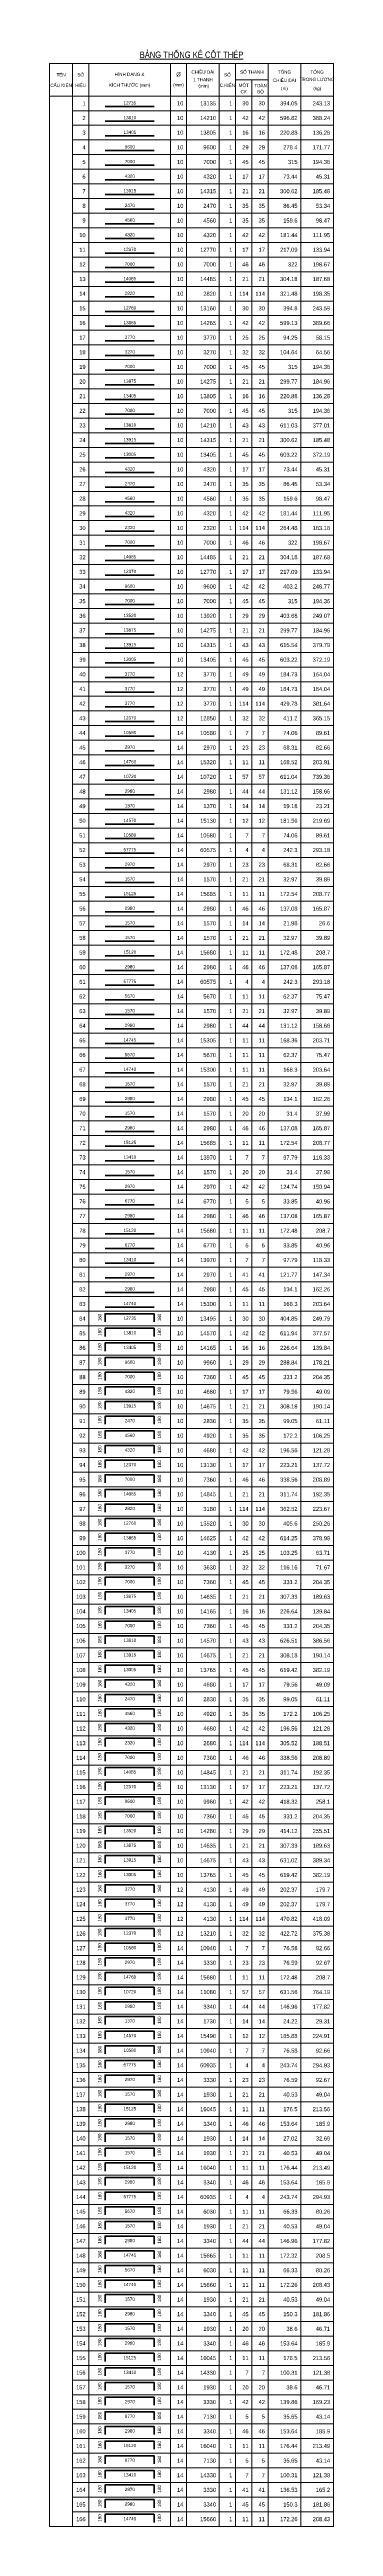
# Model space of a CAD drawing. Header units: millimetres. Extents: x -179076 to 505271, y -34263 to 117995.
# Drawn here: x -28311 to -10905, y -34263 to 117995 of the extents above; entities that cross this region are included whole.
import ezdxf
from ezdxf.enums import TextEntityAlignment as Align

# ---------------------------------------------------------------- set-up
doc = ezdxf.new("R2010")
doc.units = ezdxf.units.MM
for name, color, linetype, lineweight in [('NDC_S_REBAR', 4, 'Continuous', 35), ('NDC_S_VN TEXT', 7, 'Continuous', 20), ('NDC_Table', 3, 'Continuous', 20)]:
    doc.layers.add(name, color=color, linetype=linetype, lineweight=lineweight)
doc.styles.add('ARIAL', font='arial.ttf', dxfattribs={"width": 0.8})

# ---------------------------------------------------------------- blocks, each defined once
blk = doc.blocks.new('Tieude')
at = {"layer": 'NDC_Table'}
for p, q in [((0, 2000), (0, 0)), ((0, 2000), (17405, 2000)), ((1405, 2000), (1405, 0)), ((2405, 2000), (2405, 0)), ((7405, 2000), (7405, 0)), ((8405, 2000), (8405, 0)), ((10405, 2000), (10405, 0)), ((11405, 1000), (11405, 2000)), ((13405, 2000), (13405, 0)), ((15405, 2000), (15405, 0)), ((17405, 2000), (17405, 0)), ((0, 0), (17405, 0)), ((11405, 1000), (13405, 1000)), ((11405, 1000), (11405, 0)), ((12405, 1000), (12405, 0))]:
    blk.add_line(p, q, dxfattribs=at)
at = {"layer": 'NDC_S_VN TEXT', "style": 'ARIAL', "width": 0.8}
for s, height, p in [('%%UBẢNG THỐNG KÊ CỐT THÉP', 400, (8703, 2594)), ('CHIỀU DÀI', 200, (9405, 1500)), ('SỐ THANH', 200, (12405, 1500)), ('TỔNG', 200, (14405, 1500)), ('TỔNG', 200, (16405, 1500)), ('CẤU KIỆN', 200, (705, 667)), ('TÊN', 200, (705, 1333)), ('HIỆU', 200, (1905, 667)), ('SỐ', 200, (1905, 1333)), ('KÍCH THƯỚC (mm)', 200, (4905, 667)), ('HÌNH DẠNG &', 200, (4905, 1333)), ('(mm)', 200, (7905, 667)), ('%%C', 250, (7905, 1333)), ('1 THANH', 200, (9405, 1000)), ('(mm)', 200, (9455, 599)), ('C.KIỆN', 200, (10905, 667)), ('SỐ', 200, (10905, 1333)), ('MỘT', 200, (11905, 667)), ('CK', 200, (11905, 264)), ('TOÀN', 200, (12935, 667)), ('BỘ', 200, (12935, 271)), ('CHIỀU DÀI', 200, (14405, 1000)), ('(m)', 200, (14405, 443)), ('TRỌNG LƯỢNG', 200, (16405, 1000)), ('(kg)', 200, (16418, 443))]:
    blk.add_text(s, height=height, dxfattribs=at).set_placement(p, align=Align.MIDDLE)
blk = doc.blocks.new('dang01')
at = {"layer": 'NDC_S_REBAR'}
blk.add_line((3405, -650), (6405, -650), dxfattribs=at)
at = {"layer": 'NDC_Table'}
for p, q in [((0, 0), (0, -900)), ((1405, 0), (1405, -900)), ((2405, 0), (2405, -900)), ((7405, 0), (7405, -900)), ((8405, 0), (8405, -900)), ((10405, 0), (10405, -900)), ((11405, 0), (11405, -900)), ((12405, 0), (12405, -900)), ((13405, 0), (13405, -900)), ((15405, 0), (15405, -900)), ((17405, 0), (17405, -900)), ((1405, -900), (17405, -900))]:
    blk.add_line(p, q, dxfattribs=at)
at = {"layer": 'NDC_S_VN TEXT', "style": 'ARIAL'}
for p in [(2205, -450), (8205, -450), (10205, -450), (11205, -450), (12205, -450), (13205, -450), (15205, -450), (17205, -450)]:
    blk.add_attdef('D03', text='', height=250, dxfattribs=at).set_placement(p, align=Align.MIDDLE_RIGHT)
blk.add_attdef('00000000', text='', height=200, dxfattribs=at).set_placement((4920, -425), align=Align.MIDDLE_CENTER)
blk = doc.blocks.new('dang04')
at = {"layer": 'NDC_S_REBAR'}
blk.add_lwpolyline([(3405, -650), (3405, -150), (6405, -150), (6405, -650)], dxfattribs=at)
at = {"layer": 'NDC_Table'}
for p, q in [((0, 0), (0, -900)), ((1405, 0), (1405, -900)), ((2405, 0), (2405, -900)), ((7405, 0), (7405, -900)), ((8405, 0), (8405, -900)), ((10405, 0), (10405, -900)), ((11405, 0), (11405, -900)), ((12405, 0), (12405, -900)), ((13405, 0), (13405, -900)), ((15405, 0), (15405, -900)), ((17405, 0), (17405, -900)), ((1405, -900), (17405, -900))]:
    blk.add_line(p, q, dxfattribs=at)
at = {"layer": 'NDC_S_VN TEXT', "style": 'ARIAL'}
for p in [(2205, -450), (8205, -450), (10205, -450), (11205, -450), (12205, -450), (13205, -450), (15205, -450), (17205, -450)]:
    blk.add_attdef('D03', text='', height=250, dxfattribs=at).set_placement(p, align=Align.MIDDLE_RIGHT)
for p in [(3073, -150), (6733, -150)]:
    blk.add_attdef('D03', text='', height=200, rotation=90, dxfattribs=at).set_placement(p, align=Align.MIDDLE_RIGHT)
blk.add_attdef('D03', text='', height=200, dxfattribs=at).set_placement((4920, -425), align=Align.MIDDLE_CENTER)

msp = doc.modelspace()

# ---------------------------------------------------------------- linework, layer by layer
at = {"layer": 'NDC_Table'}
msp.add_line((-28310.7, -34262.9), (-26905.4, -34262.9), dxfattribs=at)

# ---------------------------------------------------------------- block references
msp.add_blockref('Tieude', (-28310.7, 115137.1), dxfattribs=at)
ref = msp.add_blockref('dang01', (-28310.7, 115137.1), dxfattribs=at)
ref.add_attrib('D03', '1', dxfattribs={"layer": 'NDC_S_VN TEXT', "height": 250, "style": 'ARIAL'}).set_placement((-26105.4, 114687.1), align=Align.MIDDLE_RIGHT)
ref.add_attrib('00000000', '12735', dxfattribs={"layer": 'NDC_S_VN TEXT', "height": 200, "style": 'ARIAL'}).set_placement((-23391.1, 114712.4), align=Align.MIDDLE_CENTER)
ref.add_attrib('D03', '10', dxfattribs={"layer": 'NDC_S_VN TEXT', "height": 250, "style": 'ARIAL'}).set_placement((-20105.4, 114687.1), align=Align.MIDDLE_RIGHT)
ref.add_attrib('D03', '13135', dxfattribs={"layer": 'NDC_S_VN TEXT', "height": 250, "style": 'ARIAL'}).set_placement((-18105.4, 114687.1), align=Align.MIDDLE_RIGHT)
ref.add_attrib('D03', '1', dxfattribs={"layer": 'NDC_S_VN TEXT', "height": 250, "style": 'ARIAL'}).set_placement((-17105.4, 114687.1), align=Align.MIDDLE_RIGHT)
ref.add_attrib('D03', '30', dxfattribs={"layer": 'NDC_S_VN TEXT', "height": 250, "style": 'ARIAL'}).set_placement((-16105.4, 114687.1), align=Align.MIDDLE_RIGHT)
ref.add_attrib('D03', '30', dxfattribs={"layer": 'NDC_S_VN TEXT', "height": 250, "style": 'ARIAL'}).set_placement((-15105.4, 114687.5), align=Align.MIDDLE_RIGHT)
ref.add_attrib('D03', '394.05', dxfattribs={"layer": 'NDC_S_VN TEXT', "height": 250, "style": 'ARIAL'}).set_placement((-13105.4, 114687.1), align=Align.MIDDLE_RIGHT)
ref.add_attrib('D03', '243.13', dxfattribs={"layer": 'NDC_S_VN TEXT', "height": 250, "style": 'ARIAL'}).set_placement((-11105.4, 114687.1), align=Align.MIDDLE_RIGHT)
ref = msp.add_blockref('dang01', (-28310.7, 114237.1), dxfattribs=at)
ref.add_attrib('D03', '2', dxfattribs={"layer": 'NDC_S_VN TEXT', "height": 250, "style": 'ARIAL'}).set_placement((-26105.4, 113787.1), align=Align.MIDDLE_RIGHT)
ref.add_attrib('00000000', '13810', dxfattribs={"layer": 'NDC_S_VN TEXT', "height": 200, "style": 'ARIAL'}).set_placement((-23391.1, 113812.4), align=Align.MIDDLE_CENTER)
ref.add_attrib('D03', '10', dxfattribs={"layer": 'NDC_S_VN TEXT', "height": 250, "style": 'ARIAL'}).set_placement((-20105.4, 113787.1), align=Align.MIDDLE_RIGHT)
ref.add_attrib('D03', '14210', dxfattribs={"layer": 'NDC_S_VN TEXT', "height": 250, "style": 'ARIAL'}).set_placement((-18105.4, 113787.1), align=Align.MIDDLE_RIGHT)
ref.add_attrib('D03', '1', dxfattribs={"layer": 'NDC_S_VN TEXT', "height": 250, "style": 'ARIAL'}).set_placement((-17105.4, 113787.1), align=Align.MIDDLE_RIGHT)
ref.add_attrib('D03', '42', dxfattribs={"layer": 'NDC_S_VN TEXT', "height": 250, "style": 'ARIAL'}).set_placement((-16105.4, 113787.1), align=Align.MIDDLE_RIGHT)
ref.add_attrib('D03', '42', dxfattribs={"layer": 'NDC_S_VN TEXT', "height": 250, "style": 'ARIAL'}).set_placement((-15105.4, 113787.5), align=Align.MIDDLE_RIGHT)
ref.add_attrib('D03', '596.82', dxfattribs={"layer": 'NDC_S_VN TEXT', "height": 250, "style": 'ARIAL'}).set_placement((-13105.4, 113787.1), align=Align.MIDDLE_RIGHT)
ref.add_attrib('D03', '368.24', dxfattribs={"layer": 'NDC_S_VN TEXT', "height": 250, "style": 'ARIAL'}).set_placement((-11105.4, 113787.1), align=Align.MIDDLE_RIGHT)
ref = msp.add_blockref('dang01', (-28310.7, 113337.1), dxfattribs=at)
ref.add_attrib('D03', '3', dxfattribs={"layer": 'NDC_S_VN TEXT', "height": 250, "style": 'ARIAL'}).set_placement((-26105.4, 112887.1), align=Align.MIDDLE_RIGHT)
ref.add_attrib('00000000', '13405', dxfattribs={"layer": 'NDC_S_VN TEXT', "height": 200, "style": 'ARIAL'}).set_placement((-23391.1, 112912.4), align=Align.MIDDLE_CENTER)
ref.add_attrib('D03', '10', dxfattribs={"layer": 'NDC_S_VN TEXT', "height": 250, "style": 'ARIAL'}).set_placement((-20105.4, 112887.1), align=Align.MIDDLE_RIGHT)
ref.add_attrib('D03', '13805', dxfattribs={"layer": 'NDC_S_VN TEXT', "height": 250, "style": 'ARIAL'}).set_placement((-18105.4, 112887.1), align=Align.MIDDLE_RIGHT)
ref.add_attrib('D03', '1', dxfattribs={"layer": 'NDC_S_VN TEXT', "height": 250, "style": 'ARIAL'}).set_placement((-17105.4, 112887.1), align=Align.MIDDLE_RIGHT)
ref.add_attrib('D03', '16', dxfattribs={"layer": 'NDC_S_VN TEXT', "height": 250, "style": 'ARIAL'}).set_placement((-16105.4, 112887.1), align=Align.MIDDLE_RIGHT)
ref.add_attrib('D03', '16', dxfattribs={"layer": 'NDC_S_VN TEXT', "height": 250, "style": 'ARIAL'}).set_placement((-15105.4, 112887.5), align=Align.MIDDLE_RIGHT)
ref.add_attrib('D03', '220.88', dxfattribs={"layer": 'NDC_S_VN TEXT', "height": 250, "style": 'ARIAL'}).set_placement((-13105.4, 112887.1), align=Align.MIDDLE_RIGHT)
ref.add_attrib('D03', '136.28', dxfattribs={"layer": 'NDC_S_VN TEXT', "height": 250, "style": 'ARIAL'}).set_placement((-11105.4, 112887.1), align=Align.MIDDLE_RIGHT)
ref = msp.add_blockref('dang01', (-28310.7, 112437.1), dxfattribs=at)
ref.add_attrib('D03', '4', dxfattribs={"layer": 'NDC_S_VN TEXT', "height": 250, "style": 'ARIAL'}).set_placement((-26105.4, 111987.1), align=Align.MIDDLE_RIGHT)
ref.add_attrib('00000000', '9600', dxfattribs={"layer": 'NDC_S_VN TEXT', "height": 200, "style": 'ARIAL'}).set_placement((-23391.1, 112012.4), align=Align.MIDDLE_CENTER)
ref.add_attrib('D03', '10', dxfattribs={"layer": 'NDC_S_VN TEXT', "height": 250, "style": 'ARIAL'}).set_placement((-20105.4, 111987.1), align=Align.MIDDLE_RIGHT)
ref.add_attrib('D03', '9600', dxfattribs={"layer": 'NDC_S_VN TEXT', "height": 250, "style": 'ARIAL'}).set_placement((-18105.4, 111987.1), align=Align.MIDDLE_RIGHT)
ref.add_attrib('D03', '1', dxfattribs={"layer": 'NDC_S_VN TEXT', "height": 250, "style": 'ARIAL'}).set_placement((-17105.4, 111987.1), align=Align.MIDDLE_RIGHT)
ref.add_attrib('D03', '29', dxfattribs={"layer": 'NDC_S_VN TEXT', "height": 250, "style": 'ARIAL'}).set_placement((-16105.4, 111987.1), align=Align.MIDDLE_RIGHT)
ref.add_attrib('D03', '29', dxfattribs={"layer": 'NDC_S_VN TEXT', "height": 250, "style": 'ARIAL'}).set_placement((-15105.4, 111987.5), align=Align.MIDDLE_RIGHT)
ref.add_attrib('D03', '278.4', dxfattribs={"layer": 'NDC_S_VN TEXT', "height": 250, "style": 'ARIAL'}).set_placement((-13105.4, 111987.1), align=Align.MIDDLE_RIGHT)
ref.add_attrib('D03', '171.77', dxfattribs={"layer": 'NDC_S_VN TEXT', "height": 250, "style": 'ARIAL'}).set_placement((-11105.4, 111987.1), align=Align.MIDDLE_RIGHT)
ref = msp.add_blockref('dang01', (-28310.7, 111537.1), dxfattribs=at)
ref.add_attrib('D03', '5', dxfattribs={"layer": 'NDC_S_VN TEXT', "height": 250, "style": 'ARIAL'}).set_placement((-26105.4, 111087.1), align=Align.MIDDLE_RIGHT)
ref.add_attrib('00000000', '7000', dxfattribs={"layer": 'NDC_S_VN TEXT', "height": 200, "style": 'ARIAL'}).set_placement((-23391.1, 111112.4), align=Align.MIDDLE_CENTER)
ref.add_attrib('D03', '10', dxfattribs={"layer": 'NDC_S_VN TEXT', "height": 250, "style": 'ARIAL'}).set_placement((-20105.4, 111087.1), align=Align.MIDDLE_RIGHT)
ref.add_attrib('D03', '7000', dxfattribs={"layer": 'NDC_S_VN TEXT', "height": 250, "style": 'ARIAL'}).set_placement((-18105.4, 111087.1), align=Align.MIDDLE_RIGHT)
ref.add_attrib('D03', '1', dxfattribs={"layer": 'NDC_S_VN TEXT', "height": 250, "style": 'ARIAL'}).set_placement((-17105.4, 111087.1), align=Align.MIDDLE_RIGHT)
ref.add_attrib('D03', '45', dxfattribs={"layer": 'NDC_S_VN TEXT', "height": 250, "style": 'ARIAL'}).set_placement((-16105.4, 111087.1), align=Align.MIDDLE_RIGHT)
ref.add_attrib('D03', '45', dxfattribs={"layer": 'NDC_S_VN TEXT', "height": 250, "style": 'ARIAL'}).set_placement((-15105.4, 111087.5), align=Align.MIDDLE_RIGHT)
ref.add_attrib('D03', '315', dxfattribs={"layer": 'NDC_S_VN TEXT', "height": 250, "style": 'ARIAL'}).set_placement((-13105.4, 111087.1), align=Align.MIDDLE_RIGHT)
ref.add_attrib('D03', '194.36', dxfattribs={"layer": 'NDC_S_VN TEXT', "height": 250, "style": 'ARIAL'}).set_placement((-11105.4, 111087.1), align=Align.MIDDLE_RIGHT)
ref = msp.add_blockref('dang01', (-28310.7, 110637.1), dxfattribs=at)
ref.add_attrib('D03', '6', dxfattribs={"layer": 'NDC_S_VN TEXT', "height": 250, "style": 'ARIAL'}).set_placement((-26105.4, 110187.1), align=Align.MIDDLE_RIGHT)
ref.add_attrib('00000000', '4320', dxfattribs={"layer": 'NDC_S_VN TEXT', "height": 200, "style": 'ARIAL'}).set_placement((-23391.1, 110212.4), align=Align.MIDDLE_CENTER)
ref.add_attrib('D03', '10', dxfattribs={"layer": 'NDC_S_VN TEXT', "height": 250, "style": 'ARIAL'}).set_placement((-20105.4, 110187.1), align=Align.MIDDLE_RIGHT)
ref.add_attrib('D03', '4320', dxfattribs={"layer": 'NDC_S_VN TEXT', "height": 250, "style": 'ARIAL'}).set_placement((-18105.4, 110187.1), align=Align.MIDDLE_RIGHT)
ref.add_attrib('D03', '1', dxfattribs={"layer": 'NDC_S_VN TEXT', "height": 250, "style": 'ARIAL'}).set_placement((-17105.4, 110187.1), align=Align.MIDDLE_RIGHT)
ref.add_attrib('D03', '17', dxfattribs={"layer": 'NDC_S_VN TEXT', "height": 250, "style": 'ARIAL'}).set_placement((-16105.4, 110187.1), align=Align.MIDDLE_RIGHT)
ref.add_attrib('D03', '17', dxfattribs={"layer": 'NDC_S_VN TEXT', "height": 250, "style": 'ARIAL'}).set_placement((-15105.4, 110187.5), align=Align.MIDDLE_RIGHT)
ref.add_attrib('D03', '73.44', dxfattribs={"layer": 'NDC_S_VN TEXT', "height": 250, "style": 'ARIAL'}).set_placement((-13105.4, 110187.1), align=Align.MIDDLE_RIGHT)
ref.add_attrib('D03', '45.31', dxfattribs={"layer": 'NDC_S_VN TEXT', "height": 250, "style": 'ARIAL'}).set_placement((-11105.4, 110187.1), align=Align.MIDDLE_RIGHT)
ref = msp.add_blockref('dang01', (-28310.7, 109737.1), dxfattribs=at)
ref.add_attrib('D03', '7', dxfattribs={"layer": 'NDC_S_VN TEXT', "height": 250, "style": 'ARIAL'}).set_placement((-26105.4, 109287.1), align=Align.MIDDLE_RIGHT)
ref.add_attrib('00000000', '13915', dxfattribs={"layer": 'NDC_S_VN TEXT', "height": 200, "style": 'ARIAL'}).set_placement((-23391.1, 109312.4), align=Align.MIDDLE_CENTER)
ref.add_attrib('D03', '10', dxfattribs={"layer": 'NDC_S_VN TEXT', "height": 250, "style": 'ARIAL'}).set_placement((-20105.4, 109287.1), align=Align.MIDDLE_RIGHT)
ref.add_attrib('D03', '14315', dxfattribs={"layer": 'NDC_S_VN TEXT', "height": 250, "style": 'ARIAL'}).set_placement((-18105.4, 109287.1), align=Align.MIDDLE_RIGHT)
ref.add_attrib('D03', '1', dxfattribs={"layer": 'NDC_S_VN TEXT', "height": 250, "style": 'ARIAL'}).set_placement((-17105.4, 109287.1), align=Align.MIDDLE_RIGHT)
ref.add_attrib('D03', '21', dxfattribs={"layer": 'NDC_S_VN TEXT', "height": 250, "style": 'ARIAL'}).set_placement((-16105.4, 109287.1), align=Align.MIDDLE_RIGHT)
ref.add_attrib('D03', '21', dxfattribs={"layer": 'NDC_S_VN TEXT', "height": 250, "style": 'ARIAL'}).set_placement((-15105.4, 109287.5), align=Align.MIDDLE_RIGHT)
ref.add_attrib('D03', '300.62', dxfattribs={"layer": 'NDC_S_VN TEXT', "height": 250, "style": 'ARIAL'}).set_placement((-13105.4, 109287.1), align=Align.MIDDLE_RIGHT)
ref.add_attrib('D03', '185.48', dxfattribs={"layer": 'NDC_S_VN TEXT', "height": 250, "style": 'ARIAL'}).set_placement((-11105.4, 109287.1), align=Align.MIDDLE_RIGHT)
ref = msp.add_blockref('dang01', (-28310.7, 108837.1), dxfattribs=at)
ref.add_attrib('D03', '8', dxfattribs={"layer": 'NDC_S_VN TEXT', "height": 250, "style": 'ARIAL'}).set_placement((-26105.4, 108387.1), align=Align.MIDDLE_RIGHT)
ref.add_attrib('00000000', '2470', dxfattribs={"layer": 'NDC_S_VN TEXT', "height": 200, "style": 'ARIAL'}).set_placement((-23391.1, 108412.4), align=Align.MIDDLE_CENTER)
ref.add_attrib('D03', '10', dxfattribs={"layer": 'NDC_S_VN TEXT', "height": 250, "style": 'ARIAL'}).set_placement((-20105.4, 108387.1), align=Align.MIDDLE_RIGHT)
ref.add_attrib('D03', '2470', dxfattribs={"layer": 'NDC_S_VN TEXT', "height": 250, "style": 'ARIAL'}).set_placement((-18105.4, 108387.1), align=Align.MIDDLE_RIGHT)
ref.add_attrib('D03', '1', dxfattribs={"layer": 'NDC_S_VN TEXT', "height": 250, "style": 'ARIAL'}).set_placement((-17105.4, 108387.1), align=Align.MIDDLE_RIGHT)
ref.add_attrib('D03', '35', dxfattribs={"layer": 'NDC_S_VN TEXT', "height": 250, "style": 'ARIAL'}).set_placement((-16105.4, 108387.1), align=Align.MIDDLE_RIGHT)
ref.add_attrib('D03', '35', dxfattribs={"layer": 'NDC_S_VN TEXT', "height": 250, "style": 'ARIAL'}).set_placement((-15105.4, 108387.5), align=Align.MIDDLE_RIGHT)
ref.add_attrib('D03', '86.45', dxfattribs={"layer": 'NDC_S_VN TEXT', "height": 250, "style": 'ARIAL'}).set_placement((-13105.4, 108387.1), align=Align.MIDDLE_RIGHT)
ref.add_attrib('D03', '53.34', dxfattribs={"layer": 'NDC_S_VN TEXT', "height": 250, "style": 'ARIAL'}).set_placement((-11105.4, 108387.1), align=Align.MIDDLE_RIGHT)
ref = msp.add_blockref('dang01', (-28310.7, 107937.1), dxfattribs=at)
ref.add_attrib('D03', '9', dxfattribs={"layer": 'NDC_S_VN TEXT', "height": 250, "style": 'ARIAL'}).set_placement((-26105.4, 107487.1), align=Align.MIDDLE_RIGHT)
ref.add_attrib('00000000', '4560', dxfattribs={"layer": 'NDC_S_VN TEXT', "height": 200, "style": 'ARIAL'}).set_placement((-23391.1, 107512.4), align=Align.MIDDLE_CENTER)
ref.add_attrib('D03', '10', dxfattribs={"layer": 'NDC_S_VN TEXT', "height": 250, "style": 'ARIAL'}).set_placement((-20105.4, 107487.1), align=Align.MIDDLE_RIGHT)
ref.add_attrib('D03', '4560', dxfattribs={"layer": 'NDC_S_VN TEXT', "height": 250, "style": 'ARIAL'}).set_placement((-18105.4, 107487.1), align=Align.MIDDLE_RIGHT)
ref.add_attrib('D03', '1', dxfattribs={"layer": 'NDC_S_VN TEXT', "height": 250, "style": 'ARIAL'}).set_placement((-17105.4, 107487.1), align=Align.MIDDLE_RIGHT)
ref.add_attrib('D03', '35', dxfattribs={"layer": 'NDC_S_VN TEXT', "height": 250, "style": 'ARIAL'}).set_placement((-16105.4, 107487.1), align=Align.MIDDLE_RIGHT)
ref.add_attrib('D03', '35', dxfattribs={"layer": 'NDC_S_VN TEXT', "height": 250, "style": 'ARIAL'}).set_placement((-15105.4, 107487.5), align=Align.MIDDLE_RIGHT)
ref.add_attrib('D03', '159.6', dxfattribs={"layer": 'NDC_S_VN TEXT', "height": 250, "style": 'ARIAL'}).set_placement((-13105.4, 107487.1), align=Align.MIDDLE_RIGHT)
ref.add_attrib('D03', '98.47', dxfattribs={"layer": 'NDC_S_VN TEXT', "height": 250, "style": 'ARIAL'}).set_placement((-11105.4, 107487.1), align=Align.MIDDLE_RIGHT)
ref = msp.add_blockref('dang01', (-28310.7, 107037.1), dxfattribs=at)
ref.add_attrib('D03', '10', dxfattribs={"layer": 'NDC_S_VN TEXT', "height": 250, "style": 'ARIAL'}).set_placement((-26105.4, 106587.1), align=Align.MIDDLE_RIGHT)
ref.add_attrib('00000000', '4320', dxfattribs={"layer": 'NDC_S_VN TEXT', "height": 200, "style": 'ARIAL'}).set_placement((-23391.1, 106612.4), align=Align.MIDDLE_CENTER)
ref.add_attrib('D03', '10', dxfattribs={"layer": 'NDC_S_VN TEXT', "height": 250, "style": 'ARIAL'}).set_placement((-20105.4, 106587.1), align=Align.MIDDLE_RIGHT)
ref.add_attrib('D03', '4320', dxfattribs={"layer": 'NDC_S_VN TEXT', "height": 250, "style": 'ARIAL'}).set_placement((-18105.4, 106587.1), align=Align.MIDDLE_RIGHT)
ref.add_attrib('D03', '1', dxfattribs={"layer": 'NDC_S_VN TEXT', "height": 250, "style": 'ARIAL'}).set_placement((-17105.4, 106587.1), align=Align.MIDDLE_RIGHT)
ref.add_attrib('D03', '42', dxfattribs={"layer": 'NDC_S_VN TEXT', "height": 250, "style": 'ARIAL'}).set_placement((-16105.4, 106587.1), align=Align.MIDDLE_RIGHT)
ref.add_attrib('D03', '42', dxfattribs={"layer": 'NDC_S_VN TEXT', "height": 250, "style": 'ARIAL'}).set_placement((-15105.4, 106587.5), align=Align.MIDDLE_RIGHT)
ref.add_attrib('D03', '181.44', dxfattribs={"layer": 'NDC_S_VN TEXT', "height": 250, "style": 'ARIAL'}).set_placement((-13105.4, 106587.1), align=Align.MIDDLE_RIGHT)
ref.add_attrib('D03', '111.95', dxfattribs={"layer": 'NDC_S_VN TEXT', "height": 250, "style": 'ARIAL'}).set_placement((-11105.4, 106587.1), align=Align.MIDDLE_RIGHT)
ref = msp.add_blockref('dang01', (-28310.7, 106137.1), dxfattribs=at)
ref.add_attrib('D03', '11', dxfattribs={"layer": 'NDC_S_VN TEXT', "height": 250, "style": 'ARIAL'}).set_placement((-26105.4, 105687.1), align=Align.MIDDLE_RIGHT)
ref.add_attrib('00000000', '12370', dxfattribs={"layer": 'NDC_S_VN TEXT', "height": 200, "style": 'ARIAL'}).set_placement((-23391.1, 105712.4), align=Align.MIDDLE_CENTER)
ref.add_attrib('D03', '10', dxfattribs={"layer": 'NDC_S_VN TEXT', "height": 250, "style": 'ARIAL'}).set_placement((-20105.4, 105687.1), align=Align.MIDDLE_RIGHT)
ref.add_attrib('D03', '12770', dxfattribs={"layer": 'NDC_S_VN TEXT', "height": 250, "style": 'ARIAL'}).set_placement((-18105.4, 105687.1), align=Align.MIDDLE_RIGHT)
ref.add_attrib('D03', '1', dxfattribs={"layer": 'NDC_S_VN TEXT', "height": 250, "style": 'ARIAL'}).set_placement((-17105.4, 105687.1), align=Align.MIDDLE_RIGHT)
ref.add_attrib('D03', '17', dxfattribs={"layer": 'NDC_S_VN TEXT', "height": 250, "style": 'ARIAL'}).set_placement((-16105.4, 105687.1), align=Align.MIDDLE_RIGHT)
ref.add_attrib('D03', '17', dxfattribs={"layer": 'NDC_S_VN TEXT', "height": 250, "style": 'ARIAL'}).set_placement((-15105.4, 105687.5), align=Align.MIDDLE_RIGHT)
ref.add_attrib('D03', '217.09', dxfattribs={"layer": 'NDC_S_VN TEXT', "height": 250, "style": 'ARIAL'}).set_placement((-13105.4, 105687.1), align=Align.MIDDLE_RIGHT)
ref.add_attrib('D03', '133.94', dxfattribs={"layer": 'NDC_S_VN TEXT', "height": 250, "style": 'ARIAL'}).set_placement((-11105.4, 105687.1), align=Align.MIDDLE_RIGHT)
ref = msp.add_blockref('dang01', (-28310.7, 105237.1), dxfattribs=at)
ref.add_attrib('D03', '12', dxfattribs={"layer": 'NDC_S_VN TEXT', "height": 250, "style": 'ARIAL'}).set_placement((-26105.4, 104787.1), align=Align.MIDDLE_RIGHT)
ref.add_attrib('00000000', '7000', dxfattribs={"layer": 'NDC_S_VN TEXT', "height": 200, "style": 'ARIAL'}).set_placement((-23391.1, 104812.4), align=Align.MIDDLE_CENTER)
ref.add_attrib('D03', '10', dxfattribs={"layer": 'NDC_S_VN TEXT', "height": 250, "style": 'ARIAL'}).set_placement((-20105.4, 104787.1), align=Align.MIDDLE_RIGHT)
ref.add_attrib('D03', '7000', dxfattribs={"layer": 'NDC_S_VN TEXT', "height": 250, "style": 'ARIAL'}).set_placement((-18105.4, 104787.1), align=Align.MIDDLE_RIGHT)
ref.add_attrib('D03', '1', dxfattribs={"layer": 'NDC_S_VN TEXT', "height": 250, "style": 'ARIAL'}).set_placement((-17105.4, 104787.1), align=Align.MIDDLE_RIGHT)
ref.add_attrib('D03', '46', dxfattribs={"layer": 'NDC_S_VN TEXT', "height": 250, "style": 'ARIAL'}).set_placement((-16105.4, 104787.1), align=Align.MIDDLE_RIGHT)
ref.add_attrib('D03', '46', dxfattribs={"layer": 'NDC_S_VN TEXT', "height": 250, "style": 'ARIAL'}).set_placement((-15105.4, 104787.5), align=Align.MIDDLE_RIGHT)
ref.add_attrib('D03', '322', dxfattribs={"layer": 'NDC_S_VN TEXT', "height": 250, "style": 'ARIAL'}).set_placement((-13105.4, 104787.1), align=Align.MIDDLE_RIGHT)
ref.add_attrib('D03', '198.67', dxfattribs={"layer": 'NDC_S_VN TEXT', "height": 250, "style": 'ARIAL'}).set_placement((-11105.4, 104787.1), align=Align.MIDDLE_RIGHT)
ref = msp.add_blockref('dang01', (-28310.7, 104337.1), dxfattribs=at)
ref.add_attrib('D03', '13', dxfattribs={"layer": 'NDC_S_VN TEXT', "height": 250, "style": 'ARIAL'}).set_placement((-26105.4, 103887.1), align=Align.MIDDLE_RIGHT)
ref.add_attrib('00000000', '14085', dxfattribs={"layer": 'NDC_S_VN TEXT', "height": 200, "style": 'ARIAL'}).set_placement((-23391.1, 103912.4), align=Align.MIDDLE_CENTER)
ref.add_attrib('D03', '10', dxfattribs={"layer": 'NDC_S_VN TEXT', "height": 250, "style": 'ARIAL'}).set_placement((-20105.4, 103887.1), align=Align.MIDDLE_RIGHT)
ref.add_attrib('D03', '14485', dxfattribs={"layer": 'NDC_S_VN TEXT', "height": 250, "style": 'ARIAL'}).set_placement((-18105.4, 103887.1), align=Align.MIDDLE_RIGHT)
ref.add_attrib('D03', '1', dxfattribs={"layer": 'NDC_S_VN TEXT', "height": 250, "style": 'ARIAL'}).set_placement((-17105.4, 103887.1), align=Align.MIDDLE_RIGHT)
ref.add_attrib('D03', '21', dxfattribs={"layer": 'NDC_S_VN TEXT', "height": 250, "style": 'ARIAL'}).set_placement((-16105.4, 103887.1), align=Align.MIDDLE_RIGHT)
ref.add_attrib('D03', '21', dxfattribs={"layer": 'NDC_S_VN TEXT', "height": 250, "style": 'ARIAL'}).set_placement((-15105.4, 103887.5), align=Align.MIDDLE_RIGHT)
ref.add_attrib('D03', '304.18', dxfattribs={"layer": 'NDC_S_VN TEXT', "height": 250, "style": 'ARIAL'}).set_placement((-13105.4, 103887.1), align=Align.MIDDLE_RIGHT)
ref.add_attrib('D03', '187.68', dxfattribs={"layer": 'NDC_S_VN TEXT', "height": 250, "style": 'ARIAL'}).set_placement((-11105.4, 103887.1), align=Align.MIDDLE_RIGHT)
ref = msp.add_blockref('dang01', (-28310.7, 103437.1), dxfattribs=at)
ref.add_attrib('D03', '14', dxfattribs={"layer": 'NDC_S_VN TEXT', "height": 250, "style": 'ARIAL'}).set_placement((-26105.4, 102987.1), align=Align.MIDDLE_RIGHT)
ref.add_attrib('00000000', '2820', dxfattribs={"layer": 'NDC_S_VN TEXT', "height": 200, "style": 'ARIAL'}).set_placement((-23391.1, 103012.4), align=Align.MIDDLE_CENTER)
ref.add_attrib('D03', '10', dxfattribs={"layer": 'NDC_S_VN TEXT', "height": 250, "style": 'ARIAL'}).set_placement((-20105.4, 102987.1), align=Align.MIDDLE_RIGHT)
ref.add_attrib('D03', '2820', dxfattribs={"layer": 'NDC_S_VN TEXT', "height": 250, "style": 'ARIAL'}).set_placement((-18105.4, 102987.1), align=Align.MIDDLE_RIGHT)
ref.add_attrib('D03', '1', dxfattribs={"layer": 'NDC_S_VN TEXT', "height": 250, "style": 'ARIAL'}).set_placement((-17105.4, 102987.1), align=Align.MIDDLE_RIGHT)
ref.add_attrib('D03', '114', dxfattribs={"layer": 'NDC_S_VN TEXT', "height": 250, "style": 'ARIAL'}).set_placement((-16105.4, 102987.1), align=Align.MIDDLE_RIGHT)
ref.add_attrib('D03', '114', dxfattribs={"layer": 'NDC_S_VN TEXT', "height": 250, "style": 'ARIAL'}).set_placement((-15105.4, 102987.5), align=Align.MIDDLE_RIGHT)
ref.add_attrib('D03', '321.48', dxfattribs={"layer": 'NDC_S_VN TEXT', "height": 250, "style": 'ARIAL'}).set_placement((-13105.4, 102987.1), align=Align.MIDDLE_RIGHT)
ref.add_attrib('D03', '198.35', dxfattribs={"layer": 'NDC_S_VN TEXT', "height": 250, "style": 'ARIAL'}).set_placement((-11105.4, 102987.1), align=Align.MIDDLE_RIGHT)
ref = msp.add_blockref('dang01', (-28310.7, 102537.1), dxfattribs=at)
ref.add_attrib('D03', '15', dxfattribs={"layer": 'NDC_S_VN TEXT', "height": 250, "style": 'ARIAL'}).set_placement((-26105.4, 102087.1), align=Align.MIDDLE_RIGHT)
ref.add_attrib('00000000', '12760', dxfattribs={"layer": 'NDC_S_VN TEXT', "height": 200, "style": 'ARIAL'}).set_placement((-23391.1, 102112.4), align=Align.MIDDLE_CENTER)
ref.add_attrib('D03', '10', dxfattribs={"layer": 'NDC_S_VN TEXT', "height": 250, "style": 'ARIAL'}).set_placement((-20105.4, 102087.1), align=Align.MIDDLE_RIGHT)
ref.add_attrib('D03', '13160', dxfattribs={"layer": 'NDC_S_VN TEXT', "height": 250, "style": 'ARIAL'}).set_placement((-18105.4, 102087.1), align=Align.MIDDLE_RIGHT)
ref.add_attrib('D03', '1', dxfattribs={"layer": 'NDC_S_VN TEXT', "height": 250, "style": 'ARIAL'}).set_placement((-17105.4, 102087.1), align=Align.MIDDLE_RIGHT)
ref.add_attrib('D03', '30', dxfattribs={"layer": 'NDC_S_VN TEXT', "height": 250, "style": 'ARIAL'}).set_placement((-16105.4, 102087.1), align=Align.MIDDLE_RIGHT)
ref.add_attrib('D03', '30', dxfattribs={"layer": 'NDC_S_VN TEXT', "height": 250, "style": 'ARIAL'}).set_placement((-15105.4, 102087.5), align=Align.MIDDLE_RIGHT)
ref.add_attrib('D03', '394.8', dxfattribs={"layer": 'NDC_S_VN TEXT', "height": 250, "style": 'ARIAL'}).set_placement((-13105.4, 102087.1), align=Align.MIDDLE_RIGHT)
ref.add_attrib('D03', '243.59', dxfattribs={"layer": 'NDC_S_VN TEXT', "height": 250, "style": 'ARIAL'}).set_placement((-11105.4, 102087.1), align=Align.MIDDLE_RIGHT)
ref = msp.add_blockref('dang01', (-28310.7, 101637.1), dxfattribs=at)
ref.add_attrib('D03', '16', dxfattribs={"layer": 'NDC_S_VN TEXT', "height": 250, "style": 'ARIAL'}).set_placement((-26105.4, 101187.1), align=Align.MIDDLE_RIGHT)
ref.add_attrib('00000000', '13865', dxfattribs={"layer": 'NDC_S_VN TEXT', "height": 200, "style": 'ARIAL'}).set_placement((-23391.1, 101212.4), align=Align.MIDDLE_CENTER)
ref.add_attrib('D03', '10', dxfattribs={"layer": 'NDC_S_VN TEXT', "height": 250, "style": 'ARIAL'}).set_placement((-20105.4, 101187.1), align=Align.MIDDLE_RIGHT)
ref.add_attrib('D03', '14265', dxfattribs={"layer": 'NDC_S_VN TEXT', "height": 250, "style": 'ARIAL'}).set_placement((-18105.4, 101187.1), align=Align.MIDDLE_RIGHT)
ref.add_attrib('D03', '1', dxfattribs={"layer": 'NDC_S_VN TEXT', "height": 250, "style": 'ARIAL'}).set_placement((-17105.4, 101187.1), align=Align.MIDDLE_RIGHT)
ref.add_attrib('D03', '42', dxfattribs={"layer": 'NDC_S_VN TEXT', "height": 250, "style": 'ARIAL'}).set_placement((-16105.4, 101187.1), align=Align.MIDDLE_RIGHT)
ref.add_attrib('D03', '42', dxfattribs={"layer": 'NDC_S_VN TEXT', "height": 250, "style": 'ARIAL'}).set_placement((-15105.4, 101187.5), align=Align.MIDDLE_RIGHT)
ref.add_attrib('D03', '599.13', dxfattribs={"layer": 'NDC_S_VN TEXT', "height": 250, "style": 'ARIAL'}).set_placement((-13105.4, 101187.1), align=Align.MIDDLE_RIGHT)
ref.add_attrib('D03', '369.66', dxfattribs={"layer": 'NDC_S_VN TEXT', "height": 250, "style": 'ARIAL'}).set_placement((-11105.4, 101187.1), align=Align.MIDDLE_RIGHT)
ref = msp.add_blockref('dang01', (-28310.7, 100737.1), dxfattribs=at)
ref.add_attrib('D03', '17', dxfattribs={"layer": 'NDC_S_VN TEXT', "height": 250, "style": 'ARIAL'}).set_placement((-26105.4, 100287.1), align=Align.MIDDLE_RIGHT)
ref.add_attrib('00000000', '3770', dxfattribs={"layer": 'NDC_S_VN TEXT', "height": 200, "style": 'ARIAL'}).set_placement((-23391.1, 100312.4), align=Align.MIDDLE_CENTER)
ref.add_attrib('D03', '10', dxfattribs={"layer": 'NDC_S_VN TEXT', "height": 250, "style": 'ARIAL'}).set_placement((-20105.4, 100287.1), align=Align.MIDDLE_RIGHT)
ref.add_attrib('D03', '3770', dxfattribs={"layer": 'NDC_S_VN TEXT', "height": 250, "style": 'ARIAL'}).set_placement((-18105.4, 100287.1), align=Align.MIDDLE_RIGHT)
ref.add_attrib('D03', '1', dxfattribs={"layer": 'NDC_S_VN TEXT', "height": 250, "style": 'ARIAL'}).set_placement((-17105.4, 100287.1), align=Align.MIDDLE_RIGHT)
ref.add_attrib('D03', '25', dxfattribs={"layer": 'NDC_S_VN TEXT', "height": 250, "style": 'ARIAL'}).set_placement((-16105.4, 100287.1), align=Align.MIDDLE_RIGHT)
ref.add_attrib('D03', '25', dxfattribs={"layer": 'NDC_S_VN TEXT', "height": 250, "style": 'ARIAL'}).set_placement((-15105.4, 100287.5), align=Align.MIDDLE_RIGHT)
ref.add_attrib('D03', '94.25', dxfattribs={"layer": 'NDC_S_VN TEXT', "height": 250, "style": 'ARIAL'}).set_placement((-13105.4, 100287.1), align=Align.MIDDLE_RIGHT)
ref.add_attrib('D03', '58.15', dxfattribs={"layer": 'NDC_S_VN TEXT', "height": 250, "style": 'ARIAL'}).set_placement((-11105.4, 100287.1), align=Align.MIDDLE_RIGHT)
ref = msp.add_blockref('dang01', (-28310.7, 99837.1), dxfattribs=at)
ref.add_attrib('D03', '18', dxfattribs={"layer": 'NDC_S_VN TEXT', "height": 250, "style": 'ARIAL'}).set_placement((-26105.4, 99387.1), align=Align.MIDDLE_RIGHT)
ref.add_attrib('00000000', '3270', dxfattribs={"layer": 'NDC_S_VN TEXT', "height": 200, "style": 'ARIAL'}).set_placement((-23391.1, 99412.4), align=Align.MIDDLE_CENTER)
ref.add_attrib('D03', '10', dxfattribs={"layer": 'NDC_S_VN TEXT', "height": 250, "style": 'ARIAL'}).set_placement((-20105.4, 99387.1), align=Align.MIDDLE_RIGHT)
ref.add_attrib('D03', '3270', dxfattribs={"layer": 'NDC_S_VN TEXT', "height": 250, "style": 'ARIAL'}).set_placement((-18105.4, 99387.1), align=Align.MIDDLE_RIGHT)
ref.add_attrib('D03', '1', dxfattribs={"layer": 'NDC_S_VN TEXT', "height": 250, "style": 'ARIAL'}).set_placement((-17105.4, 99387.1), align=Align.MIDDLE_RIGHT)
ref.add_attrib('D03', '32', dxfattribs={"layer": 'NDC_S_VN TEXT', "height": 250, "style": 'ARIAL'}).set_placement((-16105.4, 99387.1), align=Align.MIDDLE_RIGHT)
ref.add_attrib('D03', '32', dxfattribs={"layer": 'NDC_S_VN TEXT', "height": 250, "style": 'ARIAL'}).set_placement((-15105.4, 99387.5), align=Align.MIDDLE_RIGHT)
ref.add_attrib('D03', '104.64', dxfattribs={"layer": 'NDC_S_VN TEXT', "height": 250, "style": 'ARIAL'}).set_placement((-13105.4, 99387.1), align=Align.MIDDLE_RIGHT)
ref.add_attrib('D03', '64.56', dxfattribs={"layer": 'NDC_S_VN TEXT', "height": 250, "style": 'ARIAL'}).set_placement((-11105.4, 99387.1), align=Align.MIDDLE_RIGHT)
ref = msp.add_blockref('dang01', (-28310.7, 98937.1), dxfattribs=at)
ref.add_attrib('D03', '19', dxfattribs={"layer": 'NDC_S_VN TEXT', "height": 250, "style": 'ARIAL'}).set_placement((-26105.4, 98487.1), align=Align.MIDDLE_RIGHT)
ref.add_attrib('00000000', '7000', dxfattribs={"layer": 'NDC_S_VN TEXT', "height": 200, "style": 'ARIAL'}).set_placement((-23391.1, 98512.4), align=Align.MIDDLE_CENTER)
ref.add_attrib('D03', '10', dxfattribs={"layer": 'NDC_S_VN TEXT', "height": 250, "style": 'ARIAL'}).set_placement((-20105.4, 98487.1), align=Align.MIDDLE_RIGHT)
ref.add_attrib('D03', '7000', dxfattribs={"layer": 'NDC_S_VN TEXT', "height": 250, "style": 'ARIAL'}).set_placement((-18105.4, 98487.1), align=Align.MIDDLE_RIGHT)
ref.add_attrib('D03', '1', dxfattribs={"layer": 'NDC_S_VN TEXT', "height": 250, "style": 'ARIAL'}).set_placement((-17105.4, 98487.1), align=Align.MIDDLE_RIGHT)
ref.add_attrib('D03', '45', dxfattribs={"layer": 'NDC_S_VN TEXT', "height": 250, "style": 'ARIAL'}).set_placement((-16105.4, 98487.1), align=Align.MIDDLE_RIGHT)
ref.add_attrib('D03', '45', dxfattribs={"layer": 'NDC_S_VN TEXT', "height": 250, "style": 'ARIAL'}).set_placement((-15105.4, 98487.5), align=Align.MIDDLE_RIGHT)
ref.add_attrib('D03', '315', dxfattribs={"layer": 'NDC_S_VN TEXT', "height": 250, "style": 'ARIAL'}).set_placement((-13105.4, 98487.1), align=Align.MIDDLE_RIGHT)
ref.add_attrib('D03', '194.36', dxfattribs={"layer": 'NDC_S_VN TEXT', "height": 250, "style": 'ARIAL'}).set_placement((-11105.4, 98487.1), align=Align.MIDDLE_RIGHT)
ref = msp.add_blockref('dang01', (-28310.7, 98037.1), dxfattribs=at)
ref.add_attrib('D03', '20', dxfattribs={"layer": 'NDC_S_VN TEXT', "height": 250, "style": 'ARIAL'}).set_placement((-26105.4, 97587.1), align=Align.MIDDLE_RIGHT)
ref.add_attrib('00000000', '13875', dxfattribs={"layer": 'NDC_S_VN TEXT', "height": 200, "style": 'ARIAL'}).set_placement((-23391.1, 97612.4), align=Align.MIDDLE_CENTER)
ref.add_attrib('D03', '10', dxfattribs={"layer": 'NDC_S_VN TEXT', "height": 250, "style": 'ARIAL'}).set_placement((-20105.4, 97587.1), align=Align.MIDDLE_RIGHT)
ref.add_attrib('D03', '14275', dxfattribs={"layer": 'NDC_S_VN TEXT', "height": 250, "style": 'ARIAL'}).set_placement((-18105.4, 97587.1), align=Align.MIDDLE_RIGHT)
ref.add_attrib('D03', '1', dxfattribs={"layer": 'NDC_S_VN TEXT', "height": 250, "style": 'ARIAL'}).set_placement((-17105.4, 97587.1), align=Align.MIDDLE_RIGHT)
ref.add_attrib('D03', '21', dxfattribs={"layer": 'NDC_S_VN TEXT', "height": 250, "style": 'ARIAL'}).set_placement((-16105.4, 97587.1), align=Align.MIDDLE_RIGHT)
ref.add_attrib('D03', '21', dxfattribs={"layer": 'NDC_S_VN TEXT', "height": 250, "style": 'ARIAL'}).set_placement((-15105.4, 97587.5), align=Align.MIDDLE_RIGHT)
ref.add_attrib('D03', '299.77', dxfattribs={"layer": 'NDC_S_VN TEXT', "height": 250, "style": 'ARIAL'}).set_placement((-13105.4, 97587.1), align=Align.MIDDLE_RIGHT)
ref.add_attrib('D03', '184.96', dxfattribs={"layer": 'NDC_S_VN TEXT', "height": 250, "style": 'ARIAL'}).set_placement((-11105.4, 97587.1), align=Align.MIDDLE_RIGHT)
ref = msp.add_blockref('dang01', (-28310.7, 97137.1), dxfattribs=at)
ref.add_attrib('D03', '21', dxfattribs={"layer": 'NDC_S_VN TEXT', "height": 250, "style": 'ARIAL'}).set_placement((-26105.4, 96687.1), align=Align.MIDDLE_RIGHT)
ref.add_attrib('00000000', '13405', dxfattribs={"layer": 'NDC_S_VN TEXT', "height": 200, "style": 'ARIAL'}).set_placement((-23391.1, 96712.4), align=Align.MIDDLE_CENTER)
ref.add_attrib('D03', '10', dxfattribs={"layer": 'NDC_S_VN TEXT', "height": 250, "style": 'ARIAL'}).set_placement((-20105.4, 96687.1), align=Align.MIDDLE_RIGHT)
ref.add_attrib('D03', '13805', dxfattribs={"layer": 'NDC_S_VN TEXT', "height": 250, "style": 'ARIAL'}).set_placement((-18105.4, 96687.1), align=Align.MIDDLE_RIGHT)
ref.add_attrib('D03', '1', dxfattribs={"layer": 'NDC_S_VN TEXT', "height": 250, "style": 'ARIAL'}).set_placement((-17105.4, 96687.1), align=Align.MIDDLE_RIGHT)
ref.add_attrib('D03', '16', dxfattribs={"layer": 'NDC_S_VN TEXT', "height": 250, "style": 'ARIAL'}).set_placement((-16105.4, 96687.1), align=Align.MIDDLE_RIGHT)
ref.add_attrib('D03', '16', dxfattribs={"layer": 'NDC_S_VN TEXT', "height": 250, "style": 'ARIAL'}).set_placement((-15105.4, 96687.5), align=Align.MIDDLE_RIGHT)
ref.add_attrib('D03', '220.88', dxfattribs={"layer": 'NDC_S_VN TEXT', "height": 250, "style": 'ARIAL'}).set_placement((-13105.4, 96687.1), align=Align.MIDDLE_RIGHT)
ref.add_attrib('D03', '136.28', dxfattribs={"layer": 'NDC_S_VN TEXT', "height": 250, "style": 'ARIAL'}).set_placement((-11105.4, 96687.1), align=Align.MIDDLE_RIGHT)
ref = msp.add_blockref('dang01', (-28310.7, 96237.1), dxfattribs=at)
ref.add_attrib('D03', '22', dxfattribs={"layer": 'NDC_S_VN TEXT', "height": 250, "style": 'ARIAL'}).set_placement((-26105.4, 95787.1), align=Align.MIDDLE_RIGHT)
ref.add_attrib('00000000', '7000', dxfattribs={"layer": 'NDC_S_VN TEXT', "height": 200, "style": 'ARIAL'}).set_placement((-23391.1, 95812.4), align=Align.MIDDLE_CENTER)
ref.add_attrib('D03', '10', dxfattribs={"layer": 'NDC_S_VN TEXT', "height": 250, "style": 'ARIAL'}).set_placement((-20105.4, 95787.1), align=Align.MIDDLE_RIGHT)
ref.add_attrib('D03', '7000', dxfattribs={"layer": 'NDC_S_VN TEXT', "height": 250, "style": 'ARIAL'}).set_placement((-18105.4, 95787.1), align=Align.MIDDLE_RIGHT)
ref.add_attrib('D03', '1', dxfattribs={"layer": 'NDC_S_VN TEXT', "height": 250, "style": 'ARIAL'}).set_placement((-17105.4, 95787.1), align=Align.MIDDLE_RIGHT)
ref.add_attrib('D03', '45', dxfattribs={"layer": 'NDC_S_VN TEXT', "height": 250, "style": 'ARIAL'}).set_placement((-16105.4, 95787.1), align=Align.MIDDLE_RIGHT)
ref.add_attrib('D03', '45', dxfattribs={"layer": 'NDC_S_VN TEXT', "height": 250, "style": 'ARIAL'}).set_placement((-15105.4, 95787.5), align=Align.MIDDLE_RIGHT)
ref.add_attrib('D03', '315', dxfattribs={"layer": 'NDC_S_VN TEXT', "height": 250, "style": 'ARIAL'}).set_placement((-13105.4, 95787.1), align=Align.MIDDLE_RIGHT)
ref.add_attrib('D03', '194.36', dxfattribs={"layer": 'NDC_S_VN TEXT', "height": 250, "style": 'ARIAL'}).set_placement((-11105.4, 95787.1), align=Align.MIDDLE_RIGHT)
ref = msp.add_blockref('dang01', (-28310.7, 95337.1), dxfattribs=at)
ref.add_attrib('D03', '23', dxfattribs={"layer": 'NDC_S_VN TEXT', "height": 250, "style": 'ARIAL'}).set_placement((-26105.4, 94887.1), align=Align.MIDDLE_RIGHT)
ref.add_attrib('00000000', '13810', dxfattribs={"layer": 'NDC_S_VN TEXT', "height": 200, "style": 'ARIAL'}).set_placement((-23391.1, 94912.4), align=Align.MIDDLE_CENTER)
ref.add_attrib('D03', '10', dxfattribs={"layer": 'NDC_S_VN TEXT', "height": 250, "style": 'ARIAL'}).set_placement((-20105.4, 94887.1), align=Align.MIDDLE_RIGHT)
ref.add_attrib('D03', '14210', dxfattribs={"layer": 'NDC_S_VN TEXT', "height": 250, "style": 'ARIAL'}).set_placement((-18105.4, 94887.1), align=Align.MIDDLE_RIGHT)
ref.add_attrib('D03', '1', dxfattribs={"layer": 'NDC_S_VN TEXT', "height": 250, "style": 'ARIAL'}).set_placement((-17105.4, 94887.1), align=Align.MIDDLE_RIGHT)
ref.add_attrib('D03', '43', dxfattribs={"layer": 'NDC_S_VN TEXT', "height": 250, "style": 'ARIAL'}).set_placement((-16105.4, 94887.1), align=Align.MIDDLE_RIGHT)
ref.add_attrib('D03', '43', dxfattribs={"layer": 'NDC_S_VN TEXT', "height": 250, "style": 'ARIAL'}).set_placement((-15105.4, 94887.5), align=Align.MIDDLE_RIGHT)
ref.add_attrib('D03', '611.03', dxfattribs={"layer": 'NDC_S_VN TEXT', "height": 250, "style": 'ARIAL'}).set_placement((-13105.4, 94887.1), align=Align.MIDDLE_RIGHT)
ref.add_attrib('D03', '377.01', dxfattribs={"layer": 'NDC_S_VN TEXT', "height": 250, "style": 'ARIAL'}).set_placement((-11105.4, 94887.1), align=Align.MIDDLE_RIGHT)
ref = msp.add_blockref('dang01', (-28310.7, 94437.1), dxfattribs=at)
ref.add_attrib('D03', '24', dxfattribs={"layer": 'NDC_S_VN TEXT', "height": 250, "style": 'ARIAL'}).set_placement((-26105.4, 93987.1), align=Align.MIDDLE_RIGHT)
ref.add_attrib('00000000', '13915', dxfattribs={"layer": 'NDC_S_VN TEXT', "height": 200, "style": 'ARIAL'}).set_placement((-23391.1, 94012.4), align=Align.MIDDLE_CENTER)
ref.add_attrib('D03', '10', dxfattribs={"layer": 'NDC_S_VN TEXT', "height": 250, "style": 'ARIAL'}).set_placement((-20105.4, 93987.1), align=Align.MIDDLE_RIGHT)
ref.add_attrib('D03', '14315', dxfattribs={"layer": 'NDC_S_VN TEXT', "height": 250, "style": 'ARIAL'}).set_placement((-18105.4, 93987.1), align=Align.MIDDLE_RIGHT)
ref.add_attrib('D03', '1', dxfattribs={"layer": 'NDC_S_VN TEXT', "height": 250, "style": 'ARIAL'}).set_placement((-17105.4, 93987.1), align=Align.MIDDLE_RIGHT)
ref.add_attrib('D03', '21', dxfattribs={"layer": 'NDC_S_VN TEXT', "height": 250, "style": 'ARIAL'}).set_placement((-16105.4, 93987.1), align=Align.MIDDLE_RIGHT)
ref.add_attrib('D03', '21', dxfattribs={"layer": 'NDC_S_VN TEXT', "height": 250, "style": 'ARIAL'}).set_placement((-15105.4, 93987.5), align=Align.MIDDLE_RIGHT)
ref.add_attrib('D03', '300.62', dxfattribs={"layer": 'NDC_S_VN TEXT', "height": 250, "style": 'ARIAL'}).set_placement((-13105.4, 93987.1), align=Align.MIDDLE_RIGHT)
ref.add_attrib('D03', '185.48', dxfattribs={"layer": 'NDC_S_VN TEXT', "height": 250, "style": 'ARIAL'}).set_placement((-11105.4, 93987.1), align=Align.MIDDLE_RIGHT)
ref = msp.add_blockref('dang01', (-28310.7, 93537.1), dxfattribs=at)
ref.add_attrib('D03', '25', dxfattribs={"layer": 'NDC_S_VN TEXT', "height": 250, "style": 'ARIAL'}).set_placement((-26105.4, 93087.1), align=Align.MIDDLE_RIGHT)
ref.add_attrib('00000000', '13005', dxfattribs={"layer": 'NDC_S_VN TEXT', "height": 200, "style": 'ARIAL'}).set_placement((-23391.1, 93112.4), align=Align.MIDDLE_CENTER)
ref.add_attrib('D03', '10', dxfattribs={"layer": 'NDC_S_VN TEXT', "height": 250, "style": 'ARIAL'}).set_placement((-20105.4, 93087.1), align=Align.MIDDLE_RIGHT)
ref.add_attrib('D03', '13405', dxfattribs={"layer": 'NDC_S_VN TEXT', "height": 250, "style": 'ARIAL'}).set_placement((-18105.4, 93087.1), align=Align.MIDDLE_RIGHT)
ref.add_attrib('D03', '1', dxfattribs={"layer": 'NDC_S_VN TEXT', "height": 250, "style": 'ARIAL'}).set_placement((-17105.4, 93087.1), align=Align.MIDDLE_RIGHT)
ref.add_attrib('D03', '45', dxfattribs={"layer": 'NDC_S_VN TEXT', "height": 250, "style": 'ARIAL'}).set_placement((-16105.4, 93087.1), align=Align.MIDDLE_RIGHT)
ref.add_attrib('D03', '45', dxfattribs={"layer": 'NDC_S_VN TEXT', "height": 250, "style": 'ARIAL'}).set_placement((-15105.4, 93087.5), align=Align.MIDDLE_RIGHT)
ref.add_attrib('D03', '603.22', dxfattribs={"layer": 'NDC_S_VN TEXT', "height": 250, "style": 'ARIAL'}).set_placement((-13105.4, 93087.1), align=Align.MIDDLE_RIGHT)
ref.add_attrib('D03', '372.19', dxfattribs={"layer": 'NDC_S_VN TEXT', "height": 250, "style": 'ARIAL'}).set_placement((-11105.4, 93087.1), align=Align.MIDDLE_RIGHT)
ref = msp.add_blockref('dang01', (-28310.7, 92637.1), dxfattribs=at)
ref.add_attrib('D03', '26', dxfattribs={"layer": 'NDC_S_VN TEXT', "height": 250, "style": 'ARIAL'}).set_placement((-26105.4, 92187.1), align=Align.MIDDLE_RIGHT)
ref.add_attrib('00000000', '4320', dxfattribs={"layer": 'NDC_S_VN TEXT', "height": 200, "style": 'ARIAL'}).set_placement((-23391.1, 92212.4), align=Align.MIDDLE_CENTER)
ref.add_attrib('D03', '10', dxfattribs={"layer": 'NDC_S_VN TEXT', "height": 250, "style": 'ARIAL'}).set_placement((-20105.4, 92187.1), align=Align.MIDDLE_RIGHT)
ref.add_attrib('D03', '4320', dxfattribs={"layer": 'NDC_S_VN TEXT', "height": 250, "style": 'ARIAL'}).set_placement((-18105.4, 92187.1), align=Align.MIDDLE_RIGHT)
ref.add_attrib('D03', '1', dxfattribs={"layer": 'NDC_S_VN TEXT', "height": 250, "style": 'ARIAL'}).set_placement((-17105.4, 92187.1), align=Align.MIDDLE_RIGHT)
ref.add_attrib('D03', '17', dxfattribs={"layer": 'NDC_S_VN TEXT', "height": 250, "style": 'ARIAL'}).set_placement((-16105.4, 92187.1), align=Align.MIDDLE_RIGHT)
ref.add_attrib('D03', '17', dxfattribs={"layer": 'NDC_S_VN TEXT', "height": 250, "style": 'ARIAL'}).set_placement((-15105.4, 92187.5), align=Align.MIDDLE_RIGHT)
ref.add_attrib('D03', '73.44', dxfattribs={"layer": 'NDC_S_VN TEXT', "height": 250, "style": 'ARIAL'}).set_placement((-13105.4, 92187.1), align=Align.MIDDLE_RIGHT)
ref.add_attrib('D03', '45.31', dxfattribs={"layer": 'NDC_S_VN TEXT', "height": 250, "style": 'ARIAL'}).set_placement((-11105.4, 92187.1), align=Align.MIDDLE_RIGHT)
ref = msp.add_blockref('dang01', (-28310.7, 91737.1), dxfattribs=at)
ref.add_attrib('D03', '27', dxfattribs={"layer": 'NDC_S_VN TEXT', "height": 250, "style": 'ARIAL'}).set_placement((-26105.4, 91287.1), align=Align.MIDDLE_RIGHT)
ref.add_attrib('00000000', '2470', dxfattribs={"layer": 'NDC_S_VN TEXT', "height": 200, "style": 'ARIAL'}).set_placement((-23391.1, 91312.4), align=Align.MIDDLE_CENTER)
ref.add_attrib('D03', '10', dxfattribs={"layer": 'NDC_S_VN TEXT', "height": 250, "style": 'ARIAL'}).set_placement((-20105.4, 91287.1), align=Align.MIDDLE_RIGHT)
ref.add_attrib('D03', '2470', dxfattribs={"layer": 'NDC_S_VN TEXT', "height": 250, "style": 'ARIAL'}).set_placement((-18105.4, 91287.1), align=Align.MIDDLE_RIGHT)
ref.add_attrib('D03', '1', dxfattribs={"layer": 'NDC_S_VN TEXT', "height": 250, "style": 'ARIAL'}).set_placement((-17105.4, 91287.1), align=Align.MIDDLE_RIGHT)
ref.add_attrib('D03', '35', dxfattribs={"layer": 'NDC_S_VN TEXT', "height": 250, "style": 'ARIAL'}).set_placement((-16105.4, 91287.1), align=Align.MIDDLE_RIGHT)
ref.add_attrib('D03', '35', dxfattribs={"layer": 'NDC_S_VN TEXT', "height": 250, "style": 'ARIAL'}).set_placement((-15105.4, 91287.5), align=Align.MIDDLE_RIGHT)
ref.add_attrib('D03', '86.45', dxfattribs={"layer": 'NDC_S_VN TEXT', "height": 250, "style": 'ARIAL'}).set_placement((-13105.4, 91287.1), align=Align.MIDDLE_RIGHT)
ref.add_attrib('D03', '53.34', dxfattribs={"layer": 'NDC_S_VN TEXT', "height": 250, "style": 'ARIAL'}).set_placement((-11105.4, 91287.1), align=Align.MIDDLE_RIGHT)
ref = msp.add_blockref('dang01', (-28310.7, 90837.1), dxfattribs=at)
ref.add_attrib('D03', '28', dxfattribs={"layer": 'NDC_S_VN TEXT', "height": 250, "style": 'ARIAL'}).set_placement((-26105.4, 90387.1), align=Align.MIDDLE_RIGHT)
ref.add_attrib('00000000', '4560', dxfattribs={"layer": 'NDC_S_VN TEXT', "height": 200, "style": 'ARIAL'}).set_placement((-23391.1, 90412.4), align=Align.MIDDLE_CENTER)
ref.add_attrib('D03', '10', dxfattribs={"layer": 'NDC_S_VN TEXT', "height": 250, "style": 'ARIAL'}).set_placement((-20105.4, 90387.1), align=Align.MIDDLE_RIGHT)
ref.add_attrib('D03', '4560', dxfattribs={"layer": 'NDC_S_VN TEXT', "height": 250, "style": 'ARIAL'}).set_placement((-18105.4, 90387.1), align=Align.MIDDLE_RIGHT)
ref.add_attrib('D03', '1', dxfattribs={"layer": 'NDC_S_VN TEXT', "height": 250, "style": 'ARIAL'}).set_placement((-17105.4, 90387.1), align=Align.MIDDLE_RIGHT)
ref.add_attrib('D03', '35', dxfattribs={"layer": 'NDC_S_VN TEXT', "height": 250, "style": 'ARIAL'}).set_placement((-16105.4, 90387.1), align=Align.MIDDLE_RIGHT)
ref.add_attrib('D03', '35', dxfattribs={"layer": 'NDC_S_VN TEXT', "height": 250, "style": 'ARIAL'}).set_placement((-15105.4, 90387.5), align=Align.MIDDLE_RIGHT)
ref.add_attrib('D03', '159.6', dxfattribs={"layer": 'NDC_S_VN TEXT', "height": 250, "style": 'ARIAL'}).set_placement((-13105.4, 90387.1), align=Align.MIDDLE_RIGHT)
ref.add_attrib('D03', '98.47', dxfattribs={"layer": 'NDC_S_VN TEXT', "height": 250, "style": 'ARIAL'}).set_placement((-11105.4, 90387.1), align=Align.MIDDLE_RIGHT)
ref = msp.add_blockref('dang01', (-28310.7, 89937.1), dxfattribs=at)
ref.add_attrib('D03', '29', dxfattribs={"layer": 'NDC_S_VN TEXT', "height": 250, "style": 'ARIAL'}).set_placement((-26105.4, 89487.1), align=Align.MIDDLE_RIGHT)
ref.add_attrib('00000000', '4320', dxfattribs={"layer": 'NDC_S_VN TEXT', "height": 200, "style": 'ARIAL'}).set_placement((-23391.1, 89512.4), align=Align.MIDDLE_CENTER)
ref.add_attrib('D03', '10', dxfattribs={"layer": 'NDC_S_VN TEXT', "height": 250, "style": 'ARIAL'}).set_placement((-20105.4, 89487.1), align=Align.MIDDLE_RIGHT)
ref.add_attrib('D03', '4320', dxfattribs={"layer": 'NDC_S_VN TEXT', "height": 250, "style": 'ARIAL'}).set_placement((-18105.4, 89487.1), align=Align.MIDDLE_RIGHT)
ref.add_attrib('D03', '1', dxfattribs={"layer": 'NDC_S_VN TEXT', "height": 250, "style": 'ARIAL'}).set_placement((-17105.4, 89487.1), align=Align.MIDDLE_RIGHT)
ref.add_attrib('D03', '42', dxfattribs={"layer": 'NDC_S_VN TEXT', "height": 250, "style": 'ARIAL'}).set_placement((-16105.4, 89487.1), align=Align.MIDDLE_RIGHT)
ref.add_attrib('D03', '42', dxfattribs={"layer": 'NDC_S_VN TEXT', "height": 250, "style": 'ARIAL'}).set_placement((-15105.4, 89487.5), align=Align.MIDDLE_RIGHT)
ref.add_attrib('D03', '181.44', dxfattribs={"layer": 'NDC_S_VN TEXT', "height": 250, "style": 'ARIAL'}).set_placement((-13105.4, 89487.1), align=Align.MIDDLE_RIGHT)
ref.add_attrib('D03', '111.95', dxfattribs={"layer": 'NDC_S_VN TEXT', "height": 250, "style": 'ARIAL'}).set_placement((-11105.4, 89487.1), align=Align.MIDDLE_RIGHT)
ref = msp.add_blockref('dang01', (-28310.7, 89037.1), dxfattribs=at)
ref.add_attrib('D03', '30', dxfattribs={"layer": 'NDC_S_VN TEXT', "height": 250, "style": 'ARIAL'}).set_placement((-26105.4, 88587.1), align=Align.MIDDLE_RIGHT)
ref.add_attrib('00000000', '2320', dxfattribs={"layer": 'NDC_S_VN TEXT', "height": 200, "style": 'ARIAL'}).set_placement((-23391.1, 88612.4), align=Align.MIDDLE_CENTER)
ref.add_attrib('D03', '10', dxfattribs={"layer": 'NDC_S_VN TEXT', "height": 250, "style": 'ARIAL'}).set_placement((-20105.4, 88587.1), align=Align.MIDDLE_RIGHT)
ref.add_attrib('D03', '2320', dxfattribs={"layer": 'NDC_S_VN TEXT', "height": 250, "style": 'ARIAL'}).set_placement((-18105.4, 88587.1), align=Align.MIDDLE_RIGHT)
ref.add_attrib('D03', '1', dxfattribs={"layer": 'NDC_S_VN TEXT', "height": 250, "style": 'ARIAL'}).set_placement((-17105.4, 88587.1), align=Align.MIDDLE_RIGHT)
ref.add_attrib('D03', '114', dxfattribs={"layer": 'NDC_S_VN TEXT', "height": 250, "style": 'ARIAL'}).set_placement((-16105.4, 88587.1), align=Align.MIDDLE_RIGHT)
ref.add_attrib('D03', '114', dxfattribs={"layer": 'NDC_S_VN TEXT', "height": 250, "style": 'ARIAL'}).set_placement((-15105.4, 88587.5), align=Align.MIDDLE_RIGHT)
ref.add_attrib('D03', '264.48', dxfattribs={"layer": 'NDC_S_VN TEXT', "height": 250, "style": 'ARIAL'}).set_placement((-13105.4, 88587.1), align=Align.MIDDLE_RIGHT)
ref.add_attrib('D03', '163.18', dxfattribs={"layer": 'NDC_S_VN TEXT', "height": 250, "style": 'ARIAL'}).set_placement((-11105.4, 88587.1), align=Align.MIDDLE_RIGHT)
ref = msp.add_blockref('dang01', (-28310.7, 88137.1), dxfattribs=at)
ref.add_attrib('D03', '31', dxfattribs={"layer": 'NDC_S_VN TEXT', "height": 250, "style": 'ARIAL'}).set_placement((-26105.4, 87687.1), align=Align.MIDDLE_RIGHT)
ref.add_attrib('00000000', '7000', dxfattribs={"layer": 'NDC_S_VN TEXT', "height": 200, "style": 'ARIAL'}).set_placement((-23391.1, 87712.4), align=Align.MIDDLE_CENTER)
ref.add_attrib('D03', '10', dxfattribs={"layer": 'NDC_S_VN TEXT', "height": 250, "style": 'ARIAL'}).set_placement((-20105.4, 87687.1), align=Align.MIDDLE_RIGHT)
ref.add_attrib('D03', '7000', dxfattribs={"layer": 'NDC_S_VN TEXT', "height": 250, "style": 'ARIAL'}).set_placement((-18105.4, 87687.1), align=Align.MIDDLE_RIGHT)
ref.add_attrib('D03', '1', dxfattribs={"layer": 'NDC_S_VN TEXT', "height": 250, "style": 'ARIAL'}).set_placement((-17105.4, 87687.1), align=Align.MIDDLE_RIGHT)
ref.add_attrib('D03', '46', dxfattribs={"layer": 'NDC_S_VN TEXT', "height": 250, "style": 'ARIAL'}).set_placement((-16105.4, 87687.1), align=Align.MIDDLE_RIGHT)
ref.add_attrib('D03', '46', dxfattribs={"layer": 'NDC_S_VN TEXT', "height": 250, "style": 'ARIAL'}).set_placement((-15105.4, 87687.5), align=Align.MIDDLE_RIGHT)
ref.add_attrib('D03', '322', dxfattribs={"layer": 'NDC_S_VN TEXT', "height": 250, "style": 'ARIAL'}).set_placement((-13105.4, 87687.1), align=Align.MIDDLE_RIGHT)
ref.add_attrib('D03', '198.67', dxfattribs={"layer": 'NDC_S_VN TEXT', "height": 250, "style": 'ARIAL'}).set_placement((-11105.4, 87687.1), align=Align.MIDDLE_RIGHT)
ref = msp.add_blockref('dang01', (-28310.7, 87237.1), dxfattribs=at)
ref.add_attrib('D03', '32', dxfattribs={"layer": 'NDC_S_VN TEXT', "height": 250, "style": 'ARIAL'}).set_placement((-26105.4, 86787.1), align=Align.MIDDLE_RIGHT)
ref.add_attrib('00000000', '14085', dxfattribs={"layer": 'NDC_S_VN TEXT', "height": 200, "style": 'ARIAL'}).set_placement((-23391.1, 86812.4), align=Align.MIDDLE_CENTER)
ref.add_attrib('D03', '10', dxfattribs={"layer": 'NDC_S_VN TEXT', "height": 250, "style": 'ARIAL'}).set_placement((-20105.4, 86787.1), align=Align.MIDDLE_RIGHT)
ref.add_attrib('D03', '14485', dxfattribs={"layer": 'NDC_S_VN TEXT', "height": 250, "style": 'ARIAL'}).set_placement((-18105.4, 86787.1), align=Align.MIDDLE_RIGHT)
ref.add_attrib('D03', '1', dxfattribs={"layer": 'NDC_S_VN TEXT', "height": 250, "style": 'ARIAL'}).set_placement((-17105.4, 86787.1), align=Align.MIDDLE_RIGHT)
ref.add_attrib('D03', '21', dxfattribs={"layer": 'NDC_S_VN TEXT', "height": 250, "style": 'ARIAL'}).set_placement((-16105.4, 86787.1), align=Align.MIDDLE_RIGHT)
ref.add_attrib('D03', '21', dxfattribs={"layer": 'NDC_S_VN TEXT', "height": 250, "style": 'ARIAL'}).set_placement((-15105.4, 86787.5), align=Align.MIDDLE_RIGHT)
ref.add_attrib('D03', '304.18', dxfattribs={"layer": 'NDC_S_VN TEXT', "height": 250, "style": 'ARIAL'}).set_placement((-13105.4, 86787.1), align=Align.MIDDLE_RIGHT)
ref.add_attrib('D03', '187.68', dxfattribs={"layer": 'NDC_S_VN TEXT', "height": 250, "style": 'ARIAL'}).set_placement((-11105.4, 86787.1), align=Align.MIDDLE_RIGHT)
ref = msp.add_blockref('dang01', (-28310.7, 86337.1), dxfattribs=at)
ref.add_attrib('D03', '33', dxfattribs={"layer": 'NDC_S_VN TEXT', "height": 250, "style": 'ARIAL'}).set_placement((-26105.4, 85887.1), align=Align.MIDDLE_RIGHT)
ref.add_attrib('00000000', '12370', dxfattribs={"layer": 'NDC_S_VN TEXT', "height": 200, "style": 'ARIAL'}).set_placement((-23391.1, 85912.4), align=Align.MIDDLE_CENTER)
ref.add_attrib('D03', '10', dxfattribs={"layer": 'NDC_S_VN TEXT', "height": 250, "style": 'ARIAL'}).set_placement((-20105.4, 85887.1), align=Align.MIDDLE_RIGHT)
ref.add_attrib('D03', '12770', dxfattribs={"layer": 'NDC_S_VN TEXT', "height": 250, "style": 'ARIAL'}).set_placement((-18105.4, 85887.1), align=Align.MIDDLE_RIGHT)
ref.add_attrib('D03', '1', dxfattribs={"layer": 'NDC_S_VN TEXT', "height": 250, "style": 'ARIAL'}).set_placement((-17105.4, 85887.1), align=Align.MIDDLE_RIGHT)
ref.add_attrib('D03', '17', dxfattribs={"layer": 'NDC_S_VN TEXT', "height": 250, "style": 'ARIAL'}).set_placement((-16105.4, 85887.1), align=Align.MIDDLE_RIGHT)
ref.add_attrib('D03', '17', dxfattribs={"layer": 'NDC_S_VN TEXT', "height": 250, "style": 'ARIAL'}).set_placement((-15105.4, 85887.5), align=Align.MIDDLE_RIGHT)
ref.add_attrib('D03', '217.09', dxfattribs={"layer": 'NDC_S_VN TEXT', "height": 250, "style": 'ARIAL'}).set_placement((-13105.4, 85887.1), align=Align.MIDDLE_RIGHT)
ref.add_attrib('D03', '133.94', dxfattribs={"layer": 'NDC_S_VN TEXT', "height": 250, "style": 'ARIAL'}).set_placement((-11105.4, 85887.1), align=Align.MIDDLE_RIGHT)
ref = msp.add_blockref('dang01', (-28310.7, 85437.1), dxfattribs=at)
ref.add_attrib('D03', '34', dxfattribs={"layer": 'NDC_S_VN TEXT', "height": 250, "style": 'ARIAL'}).set_placement((-26105.4, 84987.1), align=Align.MIDDLE_RIGHT)
ref.add_attrib('00000000', '9600', dxfattribs={"layer": 'NDC_S_VN TEXT', "height": 200, "style": 'ARIAL'}).set_placement((-23391.1, 85012.4), align=Align.MIDDLE_CENTER)
ref.add_attrib('D03', '10', dxfattribs={"layer": 'NDC_S_VN TEXT', "height": 250, "style": 'ARIAL'}).set_placement((-20105.4, 84987.1), align=Align.MIDDLE_RIGHT)
ref.add_attrib('D03', '9600', dxfattribs={"layer": 'NDC_S_VN TEXT', "height": 250, "style": 'ARIAL'}).set_placement((-18105.4, 84987.1), align=Align.MIDDLE_RIGHT)
ref.add_attrib('D03', '1', dxfattribs={"layer": 'NDC_S_VN TEXT', "height": 250, "style": 'ARIAL'}).set_placement((-17105.4, 84987.1), align=Align.MIDDLE_RIGHT)
ref.add_attrib('D03', '42', dxfattribs={"layer": 'NDC_S_VN TEXT', "height": 250, "style": 'ARIAL'}).set_placement((-16105.4, 84987.1), align=Align.MIDDLE_RIGHT)
ref.add_attrib('D03', '42', dxfattribs={"layer": 'NDC_S_VN TEXT', "height": 250, "style": 'ARIAL'}).set_placement((-15105.4, 84987.5), align=Align.MIDDLE_RIGHT)
ref.add_attrib('D03', '403.2', dxfattribs={"layer": 'NDC_S_VN TEXT', "height": 250, "style": 'ARIAL'}).set_placement((-13105.4, 84987.1), align=Align.MIDDLE_RIGHT)
ref.add_attrib('D03', '248.77', dxfattribs={"layer": 'NDC_S_VN TEXT', "height": 250, "style": 'ARIAL'}).set_placement((-11105.4, 84987.1), align=Align.MIDDLE_RIGHT)
ref = msp.add_blockref('dang01', (-28310.7, 84537.1), dxfattribs=at)
ref.add_attrib('D03', '35', dxfattribs={"layer": 'NDC_S_VN TEXT', "height": 250, "style": 'ARIAL'}).set_placement((-26105.4, 84087.1), align=Align.MIDDLE_RIGHT)
ref.add_attrib('00000000', '7000', dxfattribs={"layer": 'NDC_S_VN TEXT', "height": 200, "style": 'ARIAL'}).set_placement((-23391.1, 84112.4), align=Align.MIDDLE_CENTER)
ref.add_attrib('D03', '10', dxfattribs={"layer": 'NDC_S_VN TEXT', "height": 250, "style": 'ARIAL'}).set_placement((-20105.4, 84087.1), align=Align.MIDDLE_RIGHT)
ref.add_attrib('D03', '7000', dxfattribs={"layer": 'NDC_S_VN TEXT', "height": 250, "style": 'ARIAL'}).set_placement((-18105.4, 84087.1), align=Align.MIDDLE_RIGHT)
ref.add_attrib('D03', '1', dxfattribs={"layer": 'NDC_S_VN TEXT', "height": 250, "style": 'ARIAL'}).set_placement((-17105.4, 84087.1), align=Align.MIDDLE_RIGHT)
ref.add_attrib('D03', '45', dxfattribs={"layer": 'NDC_S_VN TEXT', "height": 250, "style": 'ARIAL'}).set_placement((-16105.4, 84087.1), align=Align.MIDDLE_RIGHT)
ref.add_attrib('D03', '45', dxfattribs={"layer": 'NDC_S_VN TEXT', "height": 250, "style": 'ARIAL'}).set_placement((-15105.4, 84087.5), align=Align.MIDDLE_RIGHT)
ref.add_attrib('D03', '315', dxfattribs={"layer": 'NDC_S_VN TEXT', "height": 250, "style": 'ARIAL'}).set_placement((-13105.4, 84087.1), align=Align.MIDDLE_RIGHT)
ref.add_attrib('D03', '194.36', dxfattribs={"layer": 'NDC_S_VN TEXT', "height": 250, "style": 'ARIAL'}).set_placement((-11105.4, 84087.1), align=Align.MIDDLE_RIGHT)
ref = msp.add_blockref('dang01', (-28310.7, 83637.1), dxfattribs=at)
ref.add_attrib('D03', '36', dxfattribs={"layer": 'NDC_S_VN TEXT', "height": 250, "style": 'ARIAL'}).set_placement((-26105.4, 83187.1), align=Align.MIDDLE_RIGHT)
ref.add_attrib('00000000', '13520', dxfattribs={"layer": 'NDC_S_VN TEXT', "height": 200, "style": 'ARIAL'}).set_placement((-23391.1, 83212.4), align=Align.MIDDLE_CENTER)
ref.add_attrib('D03', '10', dxfattribs={"layer": 'NDC_S_VN TEXT', "height": 250, "style": 'ARIAL'}).set_placement((-20105.4, 83187.1), align=Align.MIDDLE_RIGHT)
ref.add_attrib('D03', '13920', dxfattribs={"layer": 'NDC_S_VN TEXT', "height": 250, "style": 'ARIAL'}).set_placement((-18105.4, 83187.1), align=Align.MIDDLE_RIGHT)
ref.add_attrib('D03', '1', dxfattribs={"layer": 'NDC_S_VN TEXT', "height": 250, "style": 'ARIAL'}).set_placement((-17105.4, 83187.1), align=Align.MIDDLE_RIGHT)
ref.add_attrib('D03', '29', dxfattribs={"layer": 'NDC_S_VN TEXT', "height": 250, "style": 'ARIAL'}).set_placement((-16105.4, 83187.1), align=Align.MIDDLE_RIGHT)
ref.add_attrib('D03', '29', dxfattribs={"layer": 'NDC_S_VN TEXT', "height": 250, "style": 'ARIAL'}).set_placement((-15105.4, 83187.5), align=Align.MIDDLE_RIGHT)
ref.add_attrib('D03', '403.68', dxfattribs={"layer": 'NDC_S_VN TEXT', "height": 250, "style": 'ARIAL'}).set_placement((-13105.4, 83187.1), align=Align.MIDDLE_RIGHT)
ref.add_attrib('D03', '249.07', dxfattribs={"layer": 'NDC_S_VN TEXT', "height": 250, "style": 'ARIAL'}).set_placement((-11105.4, 83187.1), align=Align.MIDDLE_RIGHT)
ref = msp.add_blockref('dang01', (-28310.7, 82737.1), dxfattribs=at)
ref.add_attrib('D03', '37', dxfattribs={"layer": 'NDC_S_VN TEXT', "height": 250, "style": 'ARIAL'}).set_placement((-26105.4, 82287.1), align=Align.MIDDLE_RIGHT)
ref.add_attrib('00000000', '13875', dxfattribs={"layer": 'NDC_S_VN TEXT', "height": 200, "style": 'ARIAL'}).set_placement((-23391.1, 82312.4), align=Align.MIDDLE_CENTER)
ref.add_attrib('D03', '10', dxfattribs={"layer": 'NDC_S_VN TEXT', "height": 250, "style": 'ARIAL'}).set_placement((-20105.4, 82287.1), align=Align.MIDDLE_RIGHT)
ref.add_attrib('D03', '14275', dxfattribs={"layer": 'NDC_S_VN TEXT', "height": 250, "style": 'ARIAL'}).set_placement((-18105.4, 82287.1), align=Align.MIDDLE_RIGHT)
ref.add_attrib('D03', '1', dxfattribs={"layer": 'NDC_S_VN TEXT', "height": 250, "style": 'ARIAL'}).set_placement((-17105.4, 82287.1), align=Align.MIDDLE_RIGHT)
ref.add_attrib('D03', '21', dxfattribs={"layer": 'NDC_S_VN TEXT', "height": 250, "style": 'ARIAL'}).set_placement((-16105.4, 82287.1), align=Align.MIDDLE_RIGHT)
ref.add_attrib('D03', '21', dxfattribs={"layer": 'NDC_S_VN TEXT', "height": 250, "style": 'ARIAL'}).set_placement((-15105.4, 82287.5), align=Align.MIDDLE_RIGHT)
ref.add_attrib('D03', '299.77', dxfattribs={"layer": 'NDC_S_VN TEXT', "height": 250, "style": 'ARIAL'}).set_placement((-13105.4, 82287.1), align=Align.MIDDLE_RIGHT)
ref.add_attrib('D03', '184.96', dxfattribs={"layer": 'NDC_S_VN TEXT', "height": 250, "style": 'ARIAL'}).set_placement((-11105.4, 82287.1), align=Align.MIDDLE_RIGHT)
ref = msp.add_blockref('dang01', (-28310.7, 81837.1), dxfattribs=at)
ref.add_attrib('D03', '38', dxfattribs={"layer": 'NDC_S_VN TEXT', "height": 250, "style": 'ARIAL'}).set_placement((-26105.4, 81387.1), align=Align.MIDDLE_RIGHT)
ref.add_attrib('00000000', '13915', dxfattribs={"layer": 'NDC_S_VN TEXT', "height": 200, "style": 'ARIAL'}).set_placement((-23391.1, 81412.4), align=Align.MIDDLE_CENTER)
ref.add_attrib('D03', '10', dxfattribs={"layer": 'NDC_S_VN TEXT', "height": 250, "style": 'ARIAL'}).set_placement((-20105.4, 81387.1), align=Align.MIDDLE_RIGHT)
ref.add_attrib('D03', '14315', dxfattribs={"layer": 'NDC_S_VN TEXT', "height": 250, "style": 'ARIAL'}).set_placement((-18105.4, 81387.1), align=Align.MIDDLE_RIGHT)
ref.add_attrib('D03', '1', dxfattribs={"layer": 'NDC_S_VN TEXT', "height": 250, "style": 'ARIAL'}).set_placement((-17105.4, 81387.1), align=Align.MIDDLE_RIGHT)
ref.add_attrib('D03', '43', dxfattribs={"layer": 'NDC_S_VN TEXT', "height": 250, "style": 'ARIAL'}).set_placement((-16105.4, 81387.1), align=Align.MIDDLE_RIGHT)
ref.add_attrib('D03', '43', dxfattribs={"layer": 'NDC_S_VN TEXT', "height": 250, "style": 'ARIAL'}).set_placement((-15105.4, 81387.5), align=Align.MIDDLE_RIGHT)
ref.add_attrib('D03', '615.54', dxfattribs={"layer": 'NDC_S_VN TEXT', "height": 250, "style": 'ARIAL'}).set_placement((-13105.4, 81387.1), align=Align.MIDDLE_RIGHT)
ref.add_attrib('D03', '379.79', dxfattribs={"layer": 'NDC_S_VN TEXT', "height": 250, "style": 'ARIAL'}).set_placement((-11105.4, 81387.1), align=Align.MIDDLE_RIGHT)
ref = msp.add_blockref('dang01', (-28310.7, 80937.1), dxfattribs=at)
ref.add_attrib('D03', '39', dxfattribs={"layer": 'NDC_S_VN TEXT', "height": 250, "style": 'ARIAL'}).set_placement((-26105.4, 80487.1), align=Align.MIDDLE_RIGHT)
ref.add_attrib('00000000', '13005', dxfattribs={"layer": 'NDC_S_VN TEXT', "height": 200, "style": 'ARIAL'}).set_placement((-23391.1, 80512.4), align=Align.MIDDLE_CENTER)
ref.add_attrib('D03', '10', dxfattribs={"layer": 'NDC_S_VN TEXT', "height": 250, "style": 'ARIAL'}).set_placement((-20105.4, 80487.1), align=Align.MIDDLE_RIGHT)
ref.add_attrib('D03', '13405', dxfattribs={"layer": 'NDC_S_VN TEXT', "height": 250, "style": 'ARIAL'}).set_placement((-18105.4, 80487.1), align=Align.MIDDLE_RIGHT)
ref.add_attrib('D03', '1', dxfattribs={"layer": 'NDC_S_VN TEXT', "height": 250, "style": 'ARIAL'}).set_placement((-17105.4, 80487.1), align=Align.MIDDLE_RIGHT)
ref.add_attrib('D03', '45', dxfattribs={"layer": 'NDC_S_VN TEXT', "height": 250, "style": 'ARIAL'}).set_placement((-16105.4, 80487.1), align=Align.MIDDLE_RIGHT)
ref.add_attrib('D03', '45', dxfattribs={"layer": 'NDC_S_VN TEXT', "height": 250, "style": 'ARIAL'}).set_placement((-15105.4, 80487.5), align=Align.MIDDLE_RIGHT)
ref.add_attrib('D03', '603.22', dxfattribs={"layer": 'NDC_S_VN TEXT', "height": 250, "style": 'ARIAL'}).set_placement((-13105.4, 80487.1), align=Align.MIDDLE_RIGHT)
ref.add_attrib('D03', '372.19', dxfattribs={"layer": 'NDC_S_VN TEXT', "height": 250, "style": 'ARIAL'}).set_placement((-11105.4, 80487.1), align=Align.MIDDLE_RIGHT)
ref = msp.add_blockref('dang01', (-28310.7, 80037.1), dxfattribs=at)
ref.add_attrib('D03', '40', dxfattribs={"layer": 'NDC_S_VN TEXT', "height": 250, "style": 'ARIAL'}).set_placement((-26105.4, 79587.1), align=Align.MIDDLE_RIGHT)
ref.add_attrib('00000000', '3770', dxfattribs={"layer": 'NDC_S_VN TEXT', "height": 200, "style": 'ARIAL'}).set_placement((-23391.1, 79612.4), align=Align.MIDDLE_CENTER)
ref.add_attrib('D03', '12', dxfattribs={"layer": 'NDC_S_VN TEXT', "height": 250, "style": 'ARIAL'}).set_placement((-20105.4, 79587.1), align=Align.MIDDLE_RIGHT)
ref.add_attrib('D03', '3770', dxfattribs={"layer": 'NDC_S_VN TEXT', "height": 250, "style": 'ARIAL'}).set_placement((-18105.4, 79587.1), align=Align.MIDDLE_RIGHT)
ref.add_attrib('D03', '1', dxfattribs={"layer": 'NDC_S_VN TEXT', "height": 250, "style": 'ARIAL'}).set_placement((-17105.4, 79587.1), align=Align.MIDDLE_RIGHT)
ref.add_attrib('D03', '49', dxfattribs={"layer": 'NDC_S_VN TEXT', "height": 250, "style": 'ARIAL'}).set_placement((-16105.4, 79587.1), align=Align.MIDDLE_RIGHT)
ref.add_attrib('D03', '49', dxfattribs={"layer": 'NDC_S_VN TEXT', "height": 250, "style": 'ARIAL'}).set_placement((-15105.4, 79587.5), align=Align.MIDDLE_RIGHT)
ref.add_attrib('D03', '184.73', dxfattribs={"layer": 'NDC_S_VN TEXT', "height": 250, "style": 'ARIAL'}).set_placement((-13105.4, 79587.1), align=Align.MIDDLE_RIGHT)
ref.add_attrib('D03', '164.04', dxfattribs={"layer": 'NDC_S_VN TEXT', "height": 250, "style": 'ARIAL'}).set_placement((-11105.4, 79587.1), align=Align.MIDDLE_RIGHT)
ref = msp.add_blockref('dang01', (-28310.7, 79137.1), dxfattribs=at)
ref.add_attrib('D03', '41', dxfattribs={"layer": 'NDC_S_VN TEXT', "height": 250, "style": 'ARIAL'}).set_placement((-26105.4, 78687.1), align=Align.MIDDLE_RIGHT)
ref.add_attrib('00000000', '3770', dxfattribs={"layer": 'NDC_S_VN TEXT', "height": 200, "style": 'ARIAL'}).set_placement((-23391.1, 78712.4), align=Align.MIDDLE_CENTER)
ref.add_attrib('D03', '12', dxfattribs={"layer": 'NDC_S_VN TEXT', "height": 250, "style": 'ARIAL'}).set_placement((-20105.4, 78687.1), align=Align.MIDDLE_RIGHT)
ref.add_attrib('D03', '3770', dxfattribs={"layer": 'NDC_S_VN TEXT', "height": 250, "style": 'ARIAL'}).set_placement((-18105.4, 78687.1), align=Align.MIDDLE_RIGHT)
ref.add_attrib('D03', '1', dxfattribs={"layer": 'NDC_S_VN TEXT', "height": 250, "style": 'ARIAL'}).set_placement((-17105.4, 78687.1), align=Align.MIDDLE_RIGHT)
ref.add_attrib('D03', '49', dxfattribs={"layer": 'NDC_S_VN TEXT', "height": 250, "style": 'ARIAL'}).set_placement((-16105.4, 78687.1), align=Align.MIDDLE_RIGHT)
ref.add_attrib('D03', '49', dxfattribs={"layer": 'NDC_S_VN TEXT', "height": 250, "style": 'ARIAL'}).set_placement((-15105.4, 78687.5), align=Align.MIDDLE_RIGHT)
ref.add_attrib('D03', '184.73', dxfattribs={"layer": 'NDC_S_VN TEXT', "height": 250, "style": 'ARIAL'}).set_placement((-13105.4, 78687.1), align=Align.MIDDLE_RIGHT)
ref.add_attrib('D03', '164.04', dxfattribs={"layer": 'NDC_S_VN TEXT', "height": 250, "style": 'ARIAL'}).set_placement((-11105.4, 78687.1), align=Align.MIDDLE_RIGHT)
ref = msp.add_blockref('dang01', (-28310.7, 78237.1), dxfattribs=at)
ref.add_attrib('D03', '42', dxfattribs={"layer": 'NDC_S_VN TEXT', "height": 250, "style": 'ARIAL'}).set_placement((-26105.4, 77787.1), align=Align.MIDDLE_RIGHT)
ref.add_attrib('00000000', '3770', dxfattribs={"layer": 'NDC_S_VN TEXT', "height": 200, "style": 'ARIAL'}).set_placement((-23391.1, 77812.4), align=Align.MIDDLE_CENTER)
ref.add_attrib('D03', '12', dxfattribs={"layer": 'NDC_S_VN TEXT', "height": 250, "style": 'ARIAL'}).set_placement((-20105.4, 77787.1), align=Align.MIDDLE_RIGHT)
ref.add_attrib('D03', '3770', dxfattribs={"layer": 'NDC_S_VN TEXT', "height": 250, "style": 'ARIAL'}).set_placement((-18105.4, 77787.1), align=Align.MIDDLE_RIGHT)
ref.add_attrib('D03', '1', dxfattribs={"layer": 'NDC_S_VN TEXT', "height": 250, "style": 'ARIAL'}).set_placement((-17105.4, 77787.1), align=Align.MIDDLE_RIGHT)
ref.add_attrib('D03', '114', dxfattribs={"layer": 'NDC_S_VN TEXT', "height": 250, "style": 'ARIAL'}).set_placement((-16105.4, 77787.1), align=Align.MIDDLE_RIGHT)
ref.add_attrib('D03', '114', dxfattribs={"layer": 'NDC_S_VN TEXT', "height": 250, "style": 'ARIAL'}).set_placement((-15105.4, 77787.5), align=Align.MIDDLE_RIGHT)
ref.add_attrib('D03', '429.78', dxfattribs={"layer": 'NDC_S_VN TEXT', "height": 250, "style": 'ARIAL'}).set_placement((-13105.4, 77787.1), align=Align.MIDDLE_RIGHT)
ref.add_attrib('D03', '381.64', dxfattribs={"layer": 'NDC_S_VN TEXT', "height": 250, "style": 'ARIAL'}).set_placement((-11105.4, 77787.1), align=Align.MIDDLE_RIGHT)
ref = msp.add_blockref('dang01', (-28310.7, 77337.1), dxfattribs=at)
ref.add_attrib('D03', '43', dxfattribs={"layer": 'NDC_S_VN TEXT', "height": 250, "style": 'ARIAL'}).set_placement((-26105.4, 76887.1), align=Align.MIDDLE_RIGHT)
ref.add_attrib('00000000', '12370', dxfattribs={"layer": 'NDC_S_VN TEXT', "height": 200, "style": 'ARIAL'}).set_placement((-23391.1, 76912.4), align=Align.MIDDLE_CENTER)
ref.add_attrib('D03', '12', dxfattribs={"layer": 'NDC_S_VN TEXT', "height": 250, "style": 'ARIAL'}).set_placement((-20105.4, 76887.1), align=Align.MIDDLE_RIGHT)
ref.add_attrib('D03', '12850', dxfattribs={"layer": 'NDC_S_VN TEXT', "height": 250, "style": 'ARIAL'}).set_placement((-18105.4, 76887.1), align=Align.MIDDLE_RIGHT)
ref.add_attrib('D03', '1', dxfattribs={"layer": 'NDC_S_VN TEXT', "height": 250, "style": 'ARIAL'}).set_placement((-17105.4, 76887.1), align=Align.MIDDLE_RIGHT)
ref.add_attrib('D03', '32', dxfattribs={"layer": 'NDC_S_VN TEXT', "height": 250, "style": 'ARIAL'}).set_placement((-16105.4, 76887.1), align=Align.MIDDLE_RIGHT)
ref.add_attrib('D03', '32', dxfattribs={"layer": 'NDC_S_VN TEXT', "height": 250, "style": 'ARIAL'}).set_placement((-15105.4, 76887.5), align=Align.MIDDLE_RIGHT)
ref.add_attrib('D03', '411.2', dxfattribs={"layer": 'NDC_S_VN TEXT', "height": 250, "style": 'ARIAL'}).set_placement((-13105.4, 76887.1), align=Align.MIDDLE_RIGHT)
ref.add_attrib('D03', '365.15', dxfattribs={"layer": 'NDC_S_VN TEXT', "height": 250, "style": 'ARIAL'}).set_placement((-11105.4, 76887.1), align=Align.MIDDLE_RIGHT)
ref = msp.add_blockref('dang01', (-28310.7, 76437.1), dxfattribs=at)
ref.add_attrib('D03', '44', dxfattribs={"layer": 'NDC_S_VN TEXT', "height": 250, "style": 'ARIAL'}).set_placement((-26105.4, 75987.1), align=Align.MIDDLE_RIGHT)
ref.add_attrib('00000000', '10580', dxfattribs={"layer": 'NDC_S_VN TEXT', "height": 200, "style": 'ARIAL'}).set_placement((-23391.1, 76012.4), align=Align.MIDDLE_CENTER)
ref.add_attrib('D03', '14', dxfattribs={"layer": 'NDC_S_VN TEXT', "height": 250, "style": 'ARIAL'}).set_placement((-20105.4, 75987.1), align=Align.MIDDLE_RIGHT)
ref.add_attrib('D03', '10580', dxfattribs={"layer": 'NDC_S_VN TEXT', "height": 250, "style": 'ARIAL'}).set_placement((-18105.4, 75987.1), align=Align.MIDDLE_RIGHT)
ref.add_attrib('D03', '1', dxfattribs={"layer": 'NDC_S_VN TEXT', "height": 250, "style": 'ARIAL'}).set_placement((-17105.4, 75987.1), align=Align.MIDDLE_RIGHT)
ref.add_attrib('D03', '7', dxfattribs={"layer": 'NDC_S_VN TEXT', "height": 250, "style": 'ARIAL'}).set_placement((-16105.4, 75987.1), align=Align.MIDDLE_RIGHT)
ref.add_attrib('D03', '7', dxfattribs={"layer": 'NDC_S_VN TEXT', "height": 250, "style": 'ARIAL'}).set_placement((-15105.4, 75987.5), align=Align.MIDDLE_RIGHT)
ref.add_attrib('D03', '74.06', dxfattribs={"layer": 'NDC_S_VN TEXT', "height": 250, "style": 'ARIAL'}).set_placement((-13105.4, 75987.1), align=Align.MIDDLE_RIGHT)
ref.add_attrib('D03', '89.61', dxfattribs={"layer": 'NDC_S_VN TEXT', "height": 250, "style": 'ARIAL'}).set_placement((-11105.4, 75987.1), align=Align.MIDDLE_RIGHT)
ref = msp.add_blockref('dang01', (-28310.7, 75537.1), dxfattribs=at)
ref.add_attrib('D03', '45', dxfattribs={"layer": 'NDC_S_VN TEXT', "height": 250, "style": 'ARIAL'}).set_placement((-26105.4, 75087.1), align=Align.MIDDLE_RIGHT)
ref.add_attrib('00000000', '2970', dxfattribs={"layer": 'NDC_S_VN TEXT', "height": 200, "style": 'ARIAL'}).set_placement((-23391.1, 75112.4), align=Align.MIDDLE_CENTER)
ref.add_attrib('D03', '14', dxfattribs={"layer": 'NDC_S_VN TEXT', "height": 250, "style": 'ARIAL'}).set_placement((-20105.4, 75087.1), align=Align.MIDDLE_RIGHT)
ref.add_attrib('D03', '2970', dxfattribs={"layer": 'NDC_S_VN TEXT', "height": 250, "style": 'ARIAL'}).set_placement((-18105.4, 75087.1), align=Align.MIDDLE_RIGHT)
ref.add_attrib('D03', '1', dxfattribs={"layer": 'NDC_S_VN TEXT', "height": 250, "style": 'ARIAL'}).set_placement((-17105.4, 75087.1), align=Align.MIDDLE_RIGHT)
ref.add_attrib('D03', '23', dxfattribs={"layer": 'NDC_S_VN TEXT', "height": 250, "style": 'ARIAL'}).set_placement((-16105.4, 75087.1), align=Align.MIDDLE_RIGHT)
ref.add_attrib('D03', '23', dxfattribs={"layer": 'NDC_S_VN TEXT', "height": 250, "style": 'ARIAL'}).set_placement((-15105.4, 75087.5), align=Align.MIDDLE_RIGHT)
ref.add_attrib('D03', '68.31', dxfattribs={"layer": 'NDC_S_VN TEXT', "height": 250, "style": 'ARIAL'}).set_placement((-13105.4, 75087.1), align=Align.MIDDLE_RIGHT)
ref.add_attrib('D03', '82.66', dxfattribs={"layer": 'NDC_S_VN TEXT', "height": 250, "style": 'ARIAL'}).set_placement((-11105.4, 75087.1), align=Align.MIDDLE_RIGHT)
ref = msp.add_blockref('dang01', (-28310.7, 74637.1), dxfattribs=at)
ref.add_attrib('D03', '46', dxfattribs={"layer": 'NDC_S_VN TEXT', "height": 250, "style": 'ARIAL'}).set_placement((-26105.4, 74187.1), align=Align.MIDDLE_RIGHT)
ref.add_attrib('00000000', '14760', dxfattribs={"layer": 'NDC_S_VN TEXT', "height": 200, "style": 'ARIAL'}).set_placement((-23391.1, 74212.4), align=Align.MIDDLE_CENTER)
ref.add_attrib('D03', '14', dxfattribs={"layer": 'NDC_S_VN TEXT', "height": 250, "style": 'ARIAL'}).set_placement((-20105.4, 74187.1), align=Align.MIDDLE_RIGHT)
ref.add_attrib('D03', '15320', dxfattribs={"layer": 'NDC_S_VN TEXT', "height": 250, "style": 'ARIAL'}).set_placement((-18105.4, 74187.1), align=Align.MIDDLE_RIGHT)
ref.add_attrib('D03', '1', dxfattribs={"layer": 'NDC_S_VN TEXT', "height": 250, "style": 'ARIAL'}).set_placement((-17105.4, 74187.1), align=Align.MIDDLE_RIGHT)
ref.add_attrib('D03', '11', dxfattribs={"layer": 'NDC_S_VN TEXT', "height": 250, "style": 'ARIAL'}).set_placement((-16105.4, 74187.1), align=Align.MIDDLE_RIGHT)
ref.add_attrib('D03', '11', dxfattribs={"layer": 'NDC_S_VN TEXT', "height": 250, "style": 'ARIAL'}).set_placement((-15105.4, 74187.5), align=Align.MIDDLE_RIGHT)
ref.add_attrib('D03', '168.52', dxfattribs={"layer": 'NDC_S_VN TEXT', "height": 250, "style": 'ARIAL'}).set_placement((-13105.4, 74187.1), align=Align.MIDDLE_RIGHT)
ref.add_attrib('D03', '203.91', dxfattribs={"layer": 'NDC_S_VN TEXT', "height": 250, "style": 'ARIAL'}).set_placement((-11105.4, 74187.1), align=Align.MIDDLE_RIGHT)
ref = msp.add_blockref('dang01', (-28310.7, 73737.1), dxfattribs=at)
ref.add_attrib('D03', '47', dxfattribs={"layer": 'NDC_S_VN TEXT', "height": 250, "style": 'ARIAL'}).set_placement((-26105.4, 73287.1), align=Align.MIDDLE_RIGHT)
ref.add_attrib('00000000', '10720', dxfattribs={"layer": 'NDC_S_VN TEXT', "height": 200, "style": 'ARIAL'}).set_placement((-23391.1, 73312.4), align=Align.MIDDLE_CENTER)
ref.add_attrib('D03', '14', dxfattribs={"layer": 'NDC_S_VN TEXT', "height": 250, "style": 'ARIAL'}).set_placement((-20105.4, 73287.1), align=Align.MIDDLE_RIGHT)
ref.add_attrib('D03', '10720', dxfattribs={"layer": 'NDC_S_VN TEXT', "height": 250, "style": 'ARIAL'}).set_placement((-18105.4, 73287.1), align=Align.MIDDLE_RIGHT)
ref.add_attrib('D03', '1', dxfattribs={"layer": 'NDC_S_VN TEXT', "height": 250, "style": 'ARIAL'}).set_placement((-17105.4, 73287.1), align=Align.MIDDLE_RIGHT)
ref.add_attrib('D03', '57', dxfattribs={"layer": 'NDC_S_VN TEXT', "height": 250, "style": 'ARIAL'}).set_placement((-16105.4, 73287.1), align=Align.MIDDLE_RIGHT)
ref.add_attrib('D03', '57', dxfattribs={"layer": 'NDC_S_VN TEXT', "height": 250, "style": 'ARIAL'}).set_placement((-15105.4, 73287.5), align=Align.MIDDLE_RIGHT)
ref.add_attrib('D03', '611.04', dxfattribs={"layer": 'NDC_S_VN TEXT', "height": 250, "style": 'ARIAL'}).set_placement((-13105.4, 73287.1), align=Align.MIDDLE_RIGHT)
ref.add_attrib('D03', '739.36', dxfattribs={"layer": 'NDC_S_VN TEXT', "height": 250, "style": 'ARIAL'}).set_placement((-11105.4, 73287.1), align=Align.MIDDLE_RIGHT)
ref = msp.add_blockref('dang01', (-28310.7, 72837.1), dxfattribs=at)
ref.add_attrib('D03', '48', dxfattribs={"layer": 'NDC_S_VN TEXT', "height": 250, "style": 'ARIAL'}).set_placement((-26105.4, 72387.1), align=Align.MIDDLE_RIGHT)
ref.add_attrib('00000000', '2980', dxfattribs={"layer": 'NDC_S_VN TEXT', "height": 200, "style": 'ARIAL'}).set_placement((-23391.1, 72412.4), align=Align.MIDDLE_CENTER)
ref.add_attrib('D03', '14', dxfattribs={"layer": 'NDC_S_VN TEXT', "height": 250, "style": 'ARIAL'}).set_placement((-20105.4, 72387.1), align=Align.MIDDLE_RIGHT)
ref.add_attrib('D03', '2980', dxfattribs={"layer": 'NDC_S_VN TEXT', "height": 250, "style": 'ARIAL'}).set_placement((-18105.4, 72387.1), align=Align.MIDDLE_RIGHT)
ref.add_attrib('D03', '1', dxfattribs={"layer": 'NDC_S_VN TEXT', "height": 250, "style": 'ARIAL'}).set_placement((-17105.4, 72387.1), align=Align.MIDDLE_RIGHT)
ref.add_attrib('D03', '44', dxfattribs={"layer": 'NDC_S_VN TEXT', "height": 250, "style": 'ARIAL'}).set_placement((-16105.4, 72387.1), align=Align.MIDDLE_RIGHT)
ref.add_attrib('D03', '44', dxfattribs={"layer": 'NDC_S_VN TEXT', "height": 250, "style": 'ARIAL'}).set_placement((-15105.4, 72387.5), align=Align.MIDDLE_RIGHT)
ref.add_attrib('D03', '131.12', dxfattribs={"layer": 'NDC_S_VN TEXT', "height": 250, "style": 'ARIAL'}).set_placement((-13105.4, 72387.1), align=Align.MIDDLE_RIGHT)
ref.add_attrib('D03', '158.66', dxfattribs={"layer": 'NDC_S_VN TEXT', "height": 250, "style": 'ARIAL'}).set_placement((-11105.4, 72387.1), align=Align.MIDDLE_RIGHT)
ref = msp.add_blockref('dang01', (-28310.7, 71937.1), dxfattribs=at)
ref.add_attrib('D03', '49', dxfattribs={"layer": 'NDC_S_VN TEXT', "height": 250, "style": 'ARIAL'}).set_placement((-26105.4, 71487.1), align=Align.MIDDLE_RIGHT)
ref.add_attrib('00000000', '1370', dxfattribs={"layer": 'NDC_S_VN TEXT', "height": 200, "style": 'ARIAL'}).set_placement((-23391.1, 71512.4), align=Align.MIDDLE_CENTER)
ref.add_attrib('D03', '14', dxfattribs={"layer": 'NDC_S_VN TEXT', "height": 250, "style": 'ARIAL'}).set_placement((-20105.4, 71487.1), align=Align.MIDDLE_RIGHT)
ref.add_attrib('D03', '1370', dxfattribs={"layer": 'NDC_S_VN TEXT', "height": 250, "style": 'ARIAL'}).set_placement((-18105.4, 71487.1), align=Align.MIDDLE_RIGHT)
ref.add_attrib('D03', '1', dxfattribs={"layer": 'NDC_S_VN TEXT', "height": 250, "style": 'ARIAL'}).set_placement((-17105.4, 71487.1), align=Align.MIDDLE_RIGHT)
ref.add_attrib('D03', '14', dxfattribs={"layer": 'NDC_S_VN TEXT', "height": 250, "style": 'ARIAL'}).set_placement((-16105.4, 71487.1), align=Align.MIDDLE_RIGHT)
ref.add_attrib('D03', '14', dxfattribs={"layer": 'NDC_S_VN TEXT', "height": 250, "style": 'ARIAL'}).set_placement((-15105.4, 71487.5), align=Align.MIDDLE_RIGHT)
ref.add_attrib('D03', '19.18', dxfattribs={"layer": 'NDC_S_VN TEXT', "height": 250, "style": 'ARIAL'}).set_placement((-13105.4, 71487.1), align=Align.MIDDLE_RIGHT)
ref.add_attrib('D03', '23.21', dxfattribs={"layer": 'NDC_S_VN TEXT', "height": 250, "style": 'ARIAL'}).set_placement((-11105.4, 71487.1), align=Align.MIDDLE_RIGHT)
ref = msp.add_blockref('dang01', (-28310.7, 71037.1), dxfattribs=at)
ref.add_attrib('D03', '50', dxfattribs={"layer": 'NDC_S_VN TEXT', "height": 250, "style": 'ARIAL'}).set_placement((-26105.4, 70587.1), align=Align.MIDDLE_RIGHT)
ref.add_attrib('00000000', '14570', dxfattribs={"layer": 'NDC_S_VN TEXT', "height": 200, "style": 'ARIAL'}).set_placement((-23391.1, 70612.4), align=Align.MIDDLE_CENTER)
ref.add_attrib('D03', '14', dxfattribs={"layer": 'NDC_S_VN TEXT', "height": 250, "style": 'ARIAL'}).set_placement((-20105.4, 70587.1), align=Align.MIDDLE_RIGHT)
ref.add_attrib('D03', '15130', dxfattribs={"layer": 'NDC_S_VN TEXT', "height": 250, "style": 'ARIAL'}).set_placement((-18105.4, 70587.1), align=Align.MIDDLE_RIGHT)
ref.add_attrib('D03', '1', dxfattribs={"layer": 'NDC_S_VN TEXT', "height": 250, "style": 'ARIAL'}).set_placement((-17105.4, 70587.1), align=Align.MIDDLE_RIGHT)
ref.add_attrib('D03', '12', dxfattribs={"layer": 'NDC_S_VN TEXT', "height": 250, "style": 'ARIAL'}).set_placement((-16105.4, 70587.1), align=Align.MIDDLE_RIGHT)
ref.add_attrib('D03', '12', dxfattribs={"layer": 'NDC_S_VN TEXT', "height": 250, "style": 'ARIAL'}).set_placement((-15105.4, 70587.5), align=Align.MIDDLE_RIGHT)
ref.add_attrib('D03', '181.56', dxfattribs={"layer": 'NDC_S_VN TEXT', "height": 250, "style": 'ARIAL'}).set_placement((-13105.4, 70587.1), align=Align.MIDDLE_RIGHT)
ref.add_attrib('D03', '219.69', dxfattribs={"layer": 'NDC_S_VN TEXT', "height": 250, "style": 'ARIAL'}).set_placement((-11105.4, 70587.1), align=Align.MIDDLE_RIGHT)
ref = msp.add_blockref('dang01', (-28310.7, 70137.1), dxfattribs=at)
ref.add_attrib('D03', '51', dxfattribs={"layer": 'NDC_S_VN TEXT', "height": 250, "style": 'ARIAL'}).set_placement((-26105.4, 69687.1), align=Align.MIDDLE_RIGHT)
ref.add_attrib('00000000', '10580', dxfattribs={"layer": 'NDC_S_VN TEXT', "height": 200, "style": 'ARIAL'}).set_placement((-23391.1, 69712.4), align=Align.MIDDLE_CENTER)
ref.add_attrib('D03', '14', dxfattribs={"layer": 'NDC_S_VN TEXT', "height": 250, "style": 'ARIAL'}).set_placement((-20105.4, 69687.1), align=Align.MIDDLE_RIGHT)
ref.add_attrib('D03', '10580', dxfattribs={"layer": 'NDC_S_VN TEXT', "height": 250, "style": 'ARIAL'}).set_placement((-18105.4, 69687.1), align=Align.MIDDLE_RIGHT)
ref.add_attrib('D03', '1', dxfattribs={"layer": 'NDC_S_VN TEXT', "height": 250, "style": 'ARIAL'}).set_placement((-17105.4, 69687.1), align=Align.MIDDLE_RIGHT)
ref.add_attrib('D03', '7', dxfattribs={"layer": 'NDC_S_VN TEXT', "height": 250, "style": 'ARIAL'}).set_placement((-16105.4, 69687.1), align=Align.MIDDLE_RIGHT)
ref.add_attrib('D03', '7', dxfattribs={"layer": 'NDC_S_VN TEXT', "height": 250, "style": 'ARIAL'}).set_placement((-15105.4, 69687.5), align=Align.MIDDLE_RIGHT)
ref.add_attrib('D03', '74.06', dxfattribs={"layer": 'NDC_S_VN TEXT', "height": 250, "style": 'ARIAL'}).set_placement((-13105.4, 69687.1), align=Align.MIDDLE_RIGHT)
ref.add_attrib('D03', '89.61', dxfattribs={"layer": 'NDC_S_VN TEXT', "height": 250, "style": 'ARIAL'}).set_placement((-11105.4, 69687.1), align=Align.MIDDLE_RIGHT)
ref = msp.add_blockref('dang01', (-28310.7, 69237.1), dxfattribs=at)
ref.add_attrib('D03', '52', dxfattribs={"layer": 'NDC_S_VN TEXT', "height": 250, "style": 'ARIAL'}).set_placement((-26105.4, 68787.1), align=Align.MIDDLE_RIGHT)
ref.add_attrib('00000000', '57775', dxfattribs={"layer": 'NDC_S_VN TEXT', "height": 200, "style": 'ARIAL'}).set_placement((-23391.1, 68812.4), align=Align.MIDDLE_CENTER)
ref.add_attrib('D03', '14', dxfattribs={"layer": 'NDC_S_VN TEXT', "height": 250, "style": 'ARIAL'}).set_placement((-20105.4, 68787.1), align=Align.MIDDLE_RIGHT)
ref.add_attrib('D03', '60575', dxfattribs={"layer": 'NDC_S_VN TEXT', "height": 250, "style": 'ARIAL'}).set_placement((-18105.4, 68787.1), align=Align.MIDDLE_RIGHT)
ref.add_attrib('D03', '1', dxfattribs={"layer": 'NDC_S_VN TEXT', "height": 250, "style": 'ARIAL'}).set_placement((-17105.4, 68787.1), align=Align.MIDDLE_RIGHT)
ref.add_attrib('D03', '4', dxfattribs={"layer": 'NDC_S_VN TEXT', "height": 250, "style": 'ARIAL'}).set_placement((-16105.4, 68787.1), align=Align.MIDDLE_RIGHT)
ref.add_attrib('D03', '4', dxfattribs={"layer": 'NDC_S_VN TEXT', "height": 250, "style": 'ARIAL'}).set_placement((-15105.4, 68787.5), align=Align.MIDDLE_RIGHT)
ref.add_attrib('D03', '242.3', dxfattribs={"layer": 'NDC_S_VN TEXT', "height": 250, "style": 'ARIAL'}).set_placement((-13105.4, 68787.1), align=Align.MIDDLE_RIGHT)
ref.add_attrib('D03', '293.18', dxfattribs={"layer": 'NDC_S_VN TEXT', "height": 250, "style": 'ARIAL'}).set_placement((-11105.4, 68787.1), align=Align.MIDDLE_RIGHT)
ref = msp.add_blockref('dang01', (-28310.7, 68337.1), dxfattribs=at)
ref.add_attrib('D03', '53', dxfattribs={"layer": 'NDC_S_VN TEXT', "height": 250, "style": 'ARIAL'}).set_placement((-26105.4, 67887.1), align=Align.MIDDLE_RIGHT)
ref.add_attrib('00000000', '2970', dxfattribs={"layer": 'NDC_S_VN TEXT', "height": 200, "style": 'ARIAL'}).set_placement((-23391.1, 67912.4), align=Align.MIDDLE_CENTER)
ref.add_attrib('D03', '14', dxfattribs={"layer": 'NDC_S_VN TEXT', "height": 250, "style": 'ARIAL'}).set_placement((-20105.4, 67887.1), align=Align.MIDDLE_RIGHT)
ref.add_attrib('D03', '2970', dxfattribs={"layer": 'NDC_S_VN TEXT', "height": 250, "style": 'ARIAL'}).set_placement((-18105.4, 67887.1), align=Align.MIDDLE_RIGHT)
ref.add_attrib('D03', '1', dxfattribs={"layer": 'NDC_S_VN TEXT', "height": 250, "style": 'ARIAL'}).set_placement((-17105.4, 67887.1), align=Align.MIDDLE_RIGHT)
ref.add_attrib('D03', '23', dxfattribs={"layer": 'NDC_S_VN TEXT', "height": 250, "style": 'ARIAL'}).set_placement((-16105.4, 67887.1), align=Align.MIDDLE_RIGHT)
ref.add_attrib('D03', '23', dxfattribs={"layer": 'NDC_S_VN TEXT', "height": 250, "style": 'ARIAL'}).set_placement((-15105.4, 67887.5), align=Align.MIDDLE_RIGHT)
ref.add_attrib('D03', '68.31', dxfattribs={"layer": 'NDC_S_VN TEXT', "height": 250, "style": 'ARIAL'}).set_placement((-13105.4, 67887.1), align=Align.MIDDLE_RIGHT)
ref.add_attrib('D03', '82.66', dxfattribs={"layer": 'NDC_S_VN TEXT', "height": 250, "style": 'ARIAL'}).set_placement((-11105.4, 67887.1), align=Align.MIDDLE_RIGHT)
ref = msp.add_blockref('dang01', (-28310.7, 67437.1), dxfattribs=at)
ref.add_attrib('D03', '54', dxfattribs={"layer": 'NDC_S_VN TEXT', "height": 250, "style": 'ARIAL'}).set_placement((-26105.4, 66987.1), align=Align.MIDDLE_RIGHT)
ref.add_attrib('00000000', '1570', dxfattribs={"layer": 'NDC_S_VN TEXT', "height": 200, "style": 'ARIAL'}).set_placement((-23391.1, 67012.4), align=Align.MIDDLE_CENTER)
ref.add_attrib('D03', '14', dxfattribs={"layer": 'NDC_S_VN TEXT', "height": 250, "style": 'ARIAL'}).set_placement((-20105.4, 66987.1), align=Align.MIDDLE_RIGHT)
ref.add_attrib('D03', '1570', dxfattribs={"layer": 'NDC_S_VN TEXT', "height": 250, "style": 'ARIAL'}).set_placement((-18105.4, 66987.1), align=Align.MIDDLE_RIGHT)
ref.add_attrib('D03', '1', dxfattribs={"layer": 'NDC_S_VN TEXT', "height": 250, "style": 'ARIAL'}).set_placement((-17105.4, 66987.1), align=Align.MIDDLE_RIGHT)
ref.add_attrib('D03', '21', dxfattribs={"layer": 'NDC_S_VN TEXT', "height": 250, "style": 'ARIAL'}).set_placement((-16105.4, 66987.1), align=Align.MIDDLE_RIGHT)
ref.add_attrib('D03', '21', dxfattribs={"layer": 'NDC_S_VN TEXT', "height": 250, "style": 'ARIAL'}).set_placement((-15105.4, 66987.5), align=Align.MIDDLE_RIGHT)
ref.add_attrib('D03', '32.97', dxfattribs={"layer": 'NDC_S_VN TEXT', "height": 250, "style": 'ARIAL'}).set_placement((-13105.4, 66987.1), align=Align.MIDDLE_RIGHT)
ref.add_attrib('D03', '39.89', dxfattribs={"layer": 'NDC_S_VN TEXT', "height": 250, "style": 'ARIAL'}).set_placement((-11105.4, 66987.1), align=Align.MIDDLE_RIGHT)
ref = msp.add_blockref('dang01', (-28310.7, 66537.1), dxfattribs=at)
ref.add_attrib('D03', '55', dxfattribs={"layer": 'NDC_S_VN TEXT', "height": 250, "style": 'ARIAL'}).set_placement((-26105.4, 66087.1), align=Align.MIDDLE_RIGHT)
ref.add_attrib('00000000', '15125', dxfattribs={"layer": 'NDC_S_VN TEXT', "height": 200, "style": 'ARIAL'}).set_placement((-23391.1, 66112.4), align=Align.MIDDLE_CENTER)
ref.add_attrib('D03', '14', dxfattribs={"layer": 'NDC_S_VN TEXT', "height": 250, "style": 'ARIAL'}).set_placement((-20105.4, 66087.1), align=Align.MIDDLE_RIGHT)
ref.add_attrib('D03', '15685', dxfattribs={"layer": 'NDC_S_VN TEXT', "height": 250, "style": 'ARIAL'}).set_placement((-18105.4, 66087.1), align=Align.MIDDLE_RIGHT)
ref.add_attrib('D03', '1', dxfattribs={"layer": 'NDC_S_VN TEXT', "height": 250, "style": 'ARIAL'}).set_placement((-17105.4, 66087.1), align=Align.MIDDLE_RIGHT)
ref.add_attrib('D03', '11', dxfattribs={"layer": 'NDC_S_VN TEXT', "height": 250, "style": 'ARIAL'}).set_placement((-16105.4, 66087.1), align=Align.MIDDLE_RIGHT)
ref.add_attrib('D03', '11', dxfattribs={"layer": 'NDC_S_VN TEXT', "height": 250, "style": 'ARIAL'}).set_placement((-15105.4, 66087.5), align=Align.MIDDLE_RIGHT)
ref.add_attrib('D03', '172.54', dxfattribs={"layer": 'NDC_S_VN TEXT', "height": 250, "style": 'ARIAL'}).set_placement((-13105.4, 66087.1), align=Align.MIDDLE_RIGHT)
ref.add_attrib('D03', '208.77', dxfattribs={"layer": 'NDC_S_VN TEXT', "height": 250, "style": 'ARIAL'}).set_placement((-11105.4, 66087.1), align=Align.MIDDLE_RIGHT)
ref = msp.add_blockref('dang01', (-28310.7, 65637.1), dxfattribs=at)
ref.add_attrib('D03', '56', dxfattribs={"layer": 'NDC_S_VN TEXT', "height": 250, "style": 'ARIAL'}).set_placement((-26105.4, 65187.1), align=Align.MIDDLE_RIGHT)
ref.add_attrib('00000000', '2980', dxfattribs={"layer": 'NDC_S_VN TEXT', "height": 200, "style": 'ARIAL'}).set_placement((-23391.1, 65212.4), align=Align.MIDDLE_CENTER)
ref.add_attrib('D03', '14', dxfattribs={"layer": 'NDC_S_VN TEXT', "height": 250, "style": 'ARIAL'}).set_placement((-20105.4, 65187.1), align=Align.MIDDLE_RIGHT)
ref.add_attrib('D03', '2980', dxfattribs={"layer": 'NDC_S_VN TEXT', "height": 250, "style": 'ARIAL'}).set_placement((-18105.4, 65187.1), align=Align.MIDDLE_RIGHT)
ref.add_attrib('D03', '1', dxfattribs={"layer": 'NDC_S_VN TEXT', "height": 250, "style": 'ARIAL'}).set_placement((-17105.4, 65187.1), align=Align.MIDDLE_RIGHT)
ref.add_attrib('D03', '46', dxfattribs={"layer": 'NDC_S_VN TEXT', "height": 250, "style": 'ARIAL'}).set_placement((-16105.4, 65187.1), align=Align.MIDDLE_RIGHT)
ref.add_attrib('D03', '46', dxfattribs={"layer": 'NDC_S_VN TEXT', "height": 250, "style": 'ARIAL'}).set_placement((-15105.4, 65187.5), align=Align.MIDDLE_RIGHT)
ref.add_attrib('D03', '137.08', dxfattribs={"layer": 'NDC_S_VN TEXT', "height": 250, "style": 'ARIAL'}).set_placement((-13105.4, 65187.1), align=Align.MIDDLE_RIGHT)
ref.add_attrib('D03', '165.87', dxfattribs={"layer": 'NDC_S_VN TEXT', "height": 250, "style": 'ARIAL'}).set_placement((-11105.4, 65187.1), align=Align.MIDDLE_RIGHT)
ref = msp.add_blockref('dang01', (-28310.7, 64737.1), dxfattribs=at)
ref.add_attrib('D03', '57', dxfattribs={"layer": 'NDC_S_VN TEXT', "height": 250, "style": 'ARIAL'}).set_placement((-26105.4, 64287.1), align=Align.MIDDLE_RIGHT)
ref.add_attrib('00000000', '1570', dxfattribs={"layer": 'NDC_S_VN TEXT', "height": 200, "style": 'ARIAL'}).set_placement((-23391.1, 64312.4), align=Align.MIDDLE_CENTER)
ref.add_attrib('D03', '14', dxfattribs={"layer": 'NDC_S_VN TEXT', "height": 250, "style": 'ARIAL'}).set_placement((-20105.4, 64287.1), align=Align.MIDDLE_RIGHT)
ref.add_attrib('D03', '1570', dxfattribs={"layer": 'NDC_S_VN TEXT', "height": 250, "style": 'ARIAL'}).set_placement((-18105.4, 64287.1), align=Align.MIDDLE_RIGHT)
ref.add_attrib('D03', '1', dxfattribs={"layer": 'NDC_S_VN TEXT', "height": 250, "style": 'ARIAL'}).set_placement((-17105.4, 64287.1), align=Align.MIDDLE_RIGHT)
ref.add_attrib('D03', '14', dxfattribs={"layer": 'NDC_S_VN TEXT', "height": 250, "style": 'ARIAL'}).set_placement((-16105.4, 64287.1), align=Align.MIDDLE_RIGHT)
ref.add_attrib('D03', '14', dxfattribs={"layer": 'NDC_S_VN TEXT', "height": 250, "style": 'ARIAL'}).set_placement((-15105.4, 64287.5), align=Align.MIDDLE_RIGHT)
ref.add_attrib('D03', '21.98', dxfattribs={"layer": 'NDC_S_VN TEXT', "height": 250, "style": 'ARIAL'}).set_placement((-13105.4, 64287.1), align=Align.MIDDLE_RIGHT)
ref.add_attrib('D03', '26.6', dxfattribs={"layer": 'NDC_S_VN TEXT', "height": 250, "style": 'ARIAL'}).set_placement((-11105.4, 64287.1), align=Align.MIDDLE_RIGHT)
ref = msp.add_blockref('dang01', (-28310.7, 63837.1), dxfattribs=at)
ref.add_attrib('D03', '58', dxfattribs={"layer": 'NDC_S_VN TEXT', "height": 250, "style": 'ARIAL'}).set_placement((-26105.4, 63387.1), align=Align.MIDDLE_RIGHT)
ref.add_attrib('00000000', '1570', dxfattribs={"layer": 'NDC_S_VN TEXT', "height": 200, "style": 'ARIAL'}).set_placement((-23391.1, 63412.4), align=Align.MIDDLE_CENTER)
ref.add_attrib('D03', '14', dxfattribs={"layer": 'NDC_S_VN TEXT', "height": 250, "style": 'ARIAL'}).set_placement((-20105.4, 63387.1), align=Align.MIDDLE_RIGHT)
ref.add_attrib('D03', '1570', dxfattribs={"layer": 'NDC_S_VN TEXT', "height": 250, "style": 'ARIAL'}).set_placement((-18105.4, 63387.1), align=Align.MIDDLE_RIGHT)
ref.add_attrib('D03', '1', dxfattribs={"layer": 'NDC_S_VN TEXT', "height": 250, "style": 'ARIAL'}).set_placement((-17105.4, 63387.1), align=Align.MIDDLE_RIGHT)
ref.add_attrib('D03', '21', dxfattribs={"layer": 'NDC_S_VN TEXT', "height": 250, "style": 'ARIAL'}).set_placement((-16105.4, 63387.1), align=Align.MIDDLE_RIGHT)
ref.add_attrib('D03', '21', dxfattribs={"layer": 'NDC_S_VN TEXT', "height": 250, "style": 'ARIAL'}).set_placement((-15105.4, 63387.5), align=Align.MIDDLE_RIGHT)
ref.add_attrib('D03', '32.97', dxfattribs={"layer": 'NDC_S_VN TEXT', "height": 250, "style": 'ARIAL'}).set_placement((-13105.4, 63387.1), align=Align.MIDDLE_RIGHT)
ref.add_attrib('D03', '39.89', dxfattribs={"layer": 'NDC_S_VN TEXT', "height": 250, "style": 'ARIAL'}).set_placement((-11105.4, 63387.1), align=Align.MIDDLE_RIGHT)
ref = msp.add_blockref('dang01', (-28310.7, 62937.1), dxfattribs=at)
ref.add_attrib('D03', '59', dxfattribs={"layer": 'NDC_S_VN TEXT', "height": 250, "style": 'ARIAL'}).set_placement((-26105.4, 62487.1), align=Align.MIDDLE_RIGHT)
ref.add_attrib('00000000', '15120', dxfattribs={"layer": 'NDC_S_VN TEXT', "height": 200, "style": 'ARIAL'}).set_placement((-23391.1, 62512.4), align=Align.MIDDLE_CENTER)
ref.add_attrib('D03', '14', dxfattribs={"layer": 'NDC_S_VN TEXT', "height": 250, "style": 'ARIAL'}).set_placement((-20105.4, 62487.1), align=Align.MIDDLE_RIGHT)
ref.add_attrib('D03', '15680', dxfattribs={"layer": 'NDC_S_VN TEXT', "height": 250, "style": 'ARIAL'}).set_placement((-18105.4, 62487.1), align=Align.MIDDLE_RIGHT)
ref.add_attrib('D03', '1', dxfattribs={"layer": 'NDC_S_VN TEXT', "height": 250, "style": 'ARIAL'}).set_placement((-17105.4, 62487.1), align=Align.MIDDLE_RIGHT)
ref.add_attrib('D03', '11', dxfattribs={"layer": 'NDC_S_VN TEXT', "height": 250, "style": 'ARIAL'}).set_placement((-16105.4, 62487.1), align=Align.MIDDLE_RIGHT)
ref.add_attrib('D03', '11', dxfattribs={"layer": 'NDC_S_VN TEXT', "height": 250, "style": 'ARIAL'}).set_placement((-15105.4, 62487.5), align=Align.MIDDLE_RIGHT)
ref.add_attrib('D03', '172.48', dxfattribs={"layer": 'NDC_S_VN TEXT', "height": 250, "style": 'ARIAL'}).set_placement((-13105.4, 62487.1), align=Align.MIDDLE_RIGHT)
ref.add_attrib('D03', '208.7', dxfattribs={"layer": 'NDC_S_VN TEXT', "height": 250, "style": 'ARIAL'}).set_placement((-11105.4, 62487.1), align=Align.MIDDLE_RIGHT)
ref = msp.add_blockref('dang01', (-28310.7, 62037.1), dxfattribs=at)
ref.add_attrib('D03', '60', dxfattribs={"layer": 'NDC_S_VN TEXT', "height": 250, "style": 'ARIAL'}).set_placement((-26105.4, 61587.1), align=Align.MIDDLE_RIGHT)
ref.add_attrib('00000000', '2980', dxfattribs={"layer": 'NDC_S_VN TEXT', "height": 200, "style": 'ARIAL'}).set_placement((-23391.1, 61612.4), align=Align.MIDDLE_CENTER)
ref.add_attrib('D03', '14', dxfattribs={"layer": 'NDC_S_VN TEXT', "height": 250, "style": 'ARIAL'}).set_placement((-20105.4, 61587.1), align=Align.MIDDLE_RIGHT)
ref.add_attrib('D03', '2980', dxfattribs={"layer": 'NDC_S_VN TEXT', "height": 250, "style": 'ARIAL'}).set_placement((-18105.4, 61587.1), align=Align.MIDDLE_RIGHT)
ref.add_attrib('D03', '1', dxfattribs={"layer": 'NDC_S_VN TEXT', "height": 250, "style": 'ARIAL'}).set_placement((-17105.4, 61587.1), align=Align.MIDDLE_RIGHT)
ref.add_attrib('D03', '46', dxfattribs={"layer": 'NDC_S_VN TEXT', "height": 250, "style": 'ARIAL'}).set_placement((-16105.4, 61587.1), align=Align.MIDDLE_RIGHT)
ref.add_attrib('D03', '46', dxfattribs={"layer": 'NDC_S_VN TEXT', "height": 250, "style": 'ARIAL'}).set_placement((-15105.4, 61587.5), align=Align.MIDDLE_RIGHT)
ref.add_attrib('D03', '137.08', dxfattribs={"layer": 'NDC_S_VN TEXT', "height": 250, "style": 'ARIAL'}).set_placement((-13105.4, 61587.1), align=Align.MIDDLE_RIGHT)
ref.add_attrib('D03', '165.87', dxfattribs={"layer": 'NDC_S_VN TEXT', "height": 250, "style": 'ARIAL'}).set_placement((-11105.4, 61587.1), align=Align.MIDDLE_RIGHT)
ref = msp.add_blockref('dang01', (-28310.7, 61137.1), dxfattribs=at)
ref.add_attrib('D03', '61', dxfattribs={"layer": 'NDC_S_VN TEXT', "height": 250, "style": 'ARIAL'}).set_placement((-26105.4, 60687.1), align=Align.MIDDLE_RIGHT)
ref.add_attrib('00000000', '57775', dxfattribs={"layer": 'NDC_S_VN TEXT', "height": 200, "style": 'ARIAL'}).set_placement((-23391.1, 60712.4), align=Align.MIDDLE_CENTER)
ref.add_attrib('D03', '14', dxfattribs={"layer": 'NDC_S_VN TEXT', "height": 250, "style": 'ARIAL'}).set_placement((-20105.4, 60687.1), align=Align.MIDDLE_RIGHT)
ref.add_attrib('D03', '60575', dxfattribs={"layer": 'NDC_S_VN TEXT', "height": 250, "style": 'ARIAL'}).set_placement((-18105.4, 60687.1), align=Align.MIDDLE_RIGHT)
ref.add_attrib('D03', '1', dxfattribs={"layer": 'NDC_S_VN TEXT', "height": 250, "style": 'ARIAL'}).set_placement((-17105.4, 60687.1), align=Align.MIDDLE_RIGHT)
ref.add_attrib('D03', '4', dxfattribs={"layer": 'NDC_S_VN TEXT', "height": 250, "style": 'ARIAL'}).set_placement((-16105.4, 60687.1), align=Align.MIDDLE_RIGHT)
ref.add_attrib('D03', '4', dxfattribs={"layer": 'NDC_S_VN TEXT', "height": 250, "style": 'ARIAL'}).set_placement((-15105.4, 60687.5), align=Align.MIDDLE_RIGHT)
ref.add_attrib('D03', '242.3', dxfattribs={"layer": 'NDC_S_VN TEXT', "height": 250, "style": 'ARIAL'}).set_placement((-13105.4, 60687.1), align=Align.MIDDLE_RIGHT)
ref.add_attrib('D03', '293.18', dxfattribs={"layer": 'NDC_S_VN TEXT', "height": 250, "style": 'ARIAL'}).set_placement((-11105.4, 60687.1), align=Align.MIDDLE_RIGHT)
ref = msp.add_blockref('dang01', (-28310.7, 60237.1), dxfattribs=at)
ref.add_attrib('D03', '62', dxfattribs={"layer": 'NDC_S_VN TEXT', "height": 250, "style": 'ARIAL'}).set_placement((-26105.4, 59787.1), align=Align.MIDDLE_RIGHT)
ref.add_attrib('00000000', '5670', dxfattribs={"layer": 'NDC_S_VN TEXT', "height": 200, "style": 'ARIAL'}).set_placement((-23391.1, 59812.4), align=Align.MIDDLE_CENTER)
ref.add_attrib('D03', '14', dxfattribs={"layer": 'NDC_S_VN TEXT', "height": 250, "style": 'ARIAL'}).set_placement((-20105.4, 59787.1), align=Align.MIDDLE_RIGHT)
ref.add_attrib('D03', '5670', dxfattribs={"layer": 'NDC_S_VN TEXT', "height": 250, "style": 'ARIAL'}).set_placement((-18105.4, 59787.1), align=Align.MIDDLE_RIGHT)
ref.add_attrib('D03', '1', dxfattribs={"layer": 'NDC_S_VN TEXT', "height": 250, "style": 'ARIAL'}).set_placement((-17105.4, 59787.1), align=Align.MIDDLE_RIGHT)
ref.add_attrib('D03', '11', dxfattribs={"layer": 'NDC_S_VN TEXT', "height": 250, "style": 'ARIAL'}).set_placement((-16105.4, 59787.1), align=Align.MIDDLE_RIGHT)
ref.add_attrib('D03', '11', dxfattribs={"layer": 'NDC_S_VN TEXT', "height": 250, "style": 'ARIAL'}).set_placement((-15105.4, 59787.5), align=Align.MIDDLE_RIGHT)
ref.add_attrib('D03', '62.37', dxfattribs={"layer": 'NDC_S_VN TEXT', "height": 250, "style": 'ARIAL'}).set_placement((-13105.4, 59787.1), align=Align.MIDDLE_RIGHT)
ref.add_attrib('D03', '75.47', dxfattribs={"layer": 'NDC_S_VN TEXT', "height": 250, "style": 'ARIAL'}).set_placement((-11105.4, 59787.1), align=Align.MIDDLE_RIGHT)
ref = msp.add_blockref('dang01', (-28310.7, 59337.1), dxfattribs=at)
ref.add_attrib('D03', '63', dxfattribs={"layer": 'NDC_S_VN TEXT', "height": 250, "style": 'ARIAL'}).set_placement((-26105.4, 58887.1), align=Align.MIDDLE_RIGHT)
ref.add_attrib('00000000', '1570', dxfattribs={"layer": 'NDC_S_VN TEXT', "height": 200, "style": 'ARIAL'}).set_placement((-23391.1, 58912.4), align=Align.MIDDLE_CENTER)
ref.add_attrib('D03', '14', dxfattribs={"layer": 'NDC_S_VN TEXT', "height": 250, "style": 'ARIAL'}).set_placement((-20105.4, 58887.1), align=Align.MIDDLE_RIGHT)
ref.add_attrib('D03', '1570', dxfattribs={"layer": 'NDC_S_VN TEXT', "height": 250, "style": 'ARIAL'}).set_placement((-18105.4, 58887.1), align=Align.MIDDLE_RIGHT)
ref.add_attrib('D03', '1', dxfattribs={"layer": 'NDC_S_VN TEXT', "height": 250, "style": 'ARIAL'}).set_placement((-17105.4, 58887.1), align=Align.MIDDLE_RIGHT)
ref.add_attrib('D03', '21', dxfattribs={"layer": 'NDC_S_VN TEXT', "height": 250, "style": 'ARIAL'}).set_placement((-16105.4, 58887.1), align=Align.MIDDLE_RIGHT)
ref.add_attrib('D03', '21', dxfattribs={"layer": 'NDC_S_VN TEXT', "height": 250, "style": 'ARIAL'}).set_placement((-15105.4, 58887.5), align=Align.MIDDLE_RIGHT)
ref.add_attrib('D03', '32.97', dxfattribs={"layer": 'NDC_S_VN TEXT', "height": 250, "style": 'ARIAL'}).set_placement((-13105.4, 58887.1), align=Align.MIDDLE_RIGHT)
ref.add_attrib('D03', '39.89', dxfattribs={"layer": 'NDC_S_VN TEXT', "height": 250, "style": 'ARIAL'}).set_placement((-11105.4, 58887.1), align=Align.MIDDLE_RIGHT)
ref = msp.add_blockref('dang01', (-28310.7, 58437.1), dxfattribs=at)
ref.add_attrib('D03', '64', dxfattribs={"layer": 'NDC_S_VN TEXT', "height": 250, "style": 'ARIAL'}).set_placement((-26105.4, 57987.1), align=Align.MIDDLE_RIGHT)
ref.add_attrib('00000000', '2980', dxfattribs={"layer": 'NDC_S_VN TEXT', "height": 200, "style": 'ARIAL'}).set_placement((-23391.1, 58012.4), align=Align.MIDDLE_CENTER)
ref.add_attrib('D03', '14', dxfattribs={"layer": 'NDC_S_VN TEXT', "height": 250, "style": 'ARIAL'}).set_placement((-20105.4, 57987.1), align=Align.MIDDLE_RIGHT)
ref.add_attrib('D03', '2980', dxfattribs={"layer": 'NDC_S_VN TEXT', "height": 250, "style": 'ARIAL'}).set_placement((-18105.4, 57987.1), align=Align.MIDDLE_RIGHT)
ref.add_attrib('D03', '1', dxfattribs={"layer": 'NDC_S_VN TEXT', "height": 250, "style": 'ARIAL'}).set_placement((-17105.4, 57987.1), align=Align.MIDDLE_RIGHT)
ref.add_attrib('D03', '44', dxfattribs={"layer": 'NDC_S_VN TEXT', "height": 250, "style": 'ARIAL'}).set_placement((-16105.4, 57987.1), align=Align.MIDDLE_RIGHT)
ref.add_attrib('D03', '44', dxfattribs={"layer": 'NDC_S_VN TEXT', "height": 250, "style": 'ARIAL'}).set_placement((-15105.4, 57987.5), align=Align.MIDDLE_RIGHT)
ref.add_attrib('D03', '131.12', dxfattribs={"layer": 'NDC_S_VN TEXT', "height": 250, "style": 'ARIAL'}).set_placement((-13105.4, 57987.1), align=Align.MIDDLE_RIGHT)
ref.add_attrib('D03', '158.66', dxfattribs={"layer": 'NDC_S_VN TEXT', "height": 250, "style": 'ARIAL'}).set_placement((-11105.4, 57987.1), align=Align.MIDDLE_RIGHT)
ref = msp.add_blockref('dang01', (-28310.7, 57537.1), dxfattribs=at)
ref.add_attrib('D03', '65', dxfattribs={"layer": 'NDC_S_VN TEXT', "height": 250, "style": 'ARIAL'}).set_placement((-26105.4, 57087.1), align=Align.MIDDLE_RIGHT)
ref.add_attrib('00000000', '14745', dxfattribs={"layer": 'NDC_S_VN TEXT', "height": 200, "style": 'ARIAL'}).set_placement((-23391.1, 57112.4), align=Align.MIDDLE_CENTER)
ref.add_attrib('D03', '14', dxfattribs={"layer": 'NDC_S_VN TEXT', "height": 250, "style": 'ARIAL'}).set_placement((-20105.4, 57087.1), align=Align.MIDDLE_RIGHT)
ref.add_attrib('D03', '15305', dxfattribs={"layer": 'NDC_S_VN TEXT', "height": 250, "style": 'ARIAL'}).set_placement((-18105.4, 57087.1), align=Align.MIDDLE_RIGHT)
ref.add_attrib('D03', '1', dxfattribs={"layer": 'NDC_S_VN TEXT', "height": 250, "style": 'ARIAL'}).set_placement((-17105.4, 57087.1), align=Align.MIDDLE_RIGHT)
ref.add_attrib('D03', '11', dxfattribs={"layer": 'NDC_S_VN TEXT', "height": 250, "style": 'ARIAL'}).set_placement((-16105.4, 57087.1), align=Align.MIDDLE_RIGHT)
ref.add_attrib('D03', '11', dxfattribs={"layer": 'NDC_S_VN TEXT', "height": 250, "style": 'ARIAL'}).set_placement((-15105.4, 57087.5), align=Align.MIDDLE_RIGHT)
ref.add_attrib('D03', '168.36', dxfattribs={"layer": 'NDC_S_VN TEXT', "height": 250, "style": 'ARIAL'}).set_placement((-13105.4, 57087.1), align=Align.MIDDLE_RIGHT)
ref.add_attrib('D03', '203.71', dxfattribs={"layer": 'NDC_S_VN TEXT', "height": 250, "style": 'ARIAL'}).set_placement((-11105.4, 57087.1), align=Align.MIDDLE_RIGHT)
ref = msp.add_blockref('dang01', (-28310.7, 56637.1), dxfattribs=at)
ref.add_attrib('D03', '66', dxfattribs={"layer": 'NDC_S_VN TEXT', "height": 250, "style": 'ARIAL'}).set_placement((-26105.4, 56187.1), align=Align.MIDDLE_RIGHT)
ref.add_attrib('00000000', '5670', dxfattribs={"layer": 'NDC_S_VN TEXT', "height": 200, "style": 'ARIAL'}).set_placement((-23391.1, 56212.4), align=Align.MIDDLE_CENTER)
ref.add_attrib('D03', '14', dxfattribs={"layer": 'NDC_S_VN TEXT', "height": 250, "style": 'ARIAL'}).set_placement((-20105.4, 56187.1), align=Align.MIDDLE_RIGHT)
ref.add_attrib('D03', '5670', dxfattribs={"layer": 'NDC_S_VN TEXT', "height": 250, "style": 'ARIAL'}).set_placement((-18105.4, 56187.1), align=Align.MIDDLE_RIGHT)
ref.add_attrib('D03', '1', dxfattribs={"layer": 'NDC_S_VN TEXT', "height": 250, "style": 'ARIAL'}).set_placement((-17105.4, 56187.1), align=Align.MIDDLE_RIGHT)
ref.add_attrib('D03', '11', dxfattribs={"layer": 'NDC_S_VN TEXT', "height": 250, "style": 'ARIAL'}).set_placement((-16105.4, 56187.1), align=Align.MIDDLE_RIGHT)
ref.add_attrib('D03', '11', dxfattribs={"layer": 'NDC_S_VN TEXT', "height": 250, "style": 'ARIAL'}).set_placement((-15105.4, 56187.5), align=Align.MIDDLE_RIGHT)
ref.add_attrib('D03', '62.37', dxfattribs={"layer": 'NDC_S_VN TEXT', "height": 250, "style": 'ARIAL'}).set_placement((-13105.4, 56187.1), align=Align.MIDDLE_RIGHT)
ref.add_attrib('D03', '75.47', dxfattribs={"layer": 'NDC_S_VN TEXT', "height": 250, "style": 'ARIAL'}).set_placement((-11105.4, 56187.1), align=Align.MIDDLE_RIGHT)
ref = msp.add_blockref('dang01', (-28310.7, 55737.1), dxfattribs=at)
ref.add_attrib('D03', '67', dxfattribs={"layer": 'NDC_S_VN TEXT', "height": 250, "style": 'ARIAL'}).set_placement((-26105.4, 55287.1), align=Align.MIDDLE_RIGHT)
ref.add_attrib('00000000', '14740', dxfattribs={"layer": 'NDC_S_VN TEXT', "height": 200, "style": 'ARIAL'}).set_placement((-23391.1, 55312.4), align=Align.MIDDLE_CENTER)
ref.add_attrib('D03', '14', dxfattribs={"layer": 'NDC_S_VN TEXT', "height": 250, "style": 'ARIAL'}).set_placement((-20105.4, 55287.1), align=Align.MIDDLE_RIGHT)
ref.add_attrib('D03', '15300', dxfattribs={"layer": 'NDC_S_VN TEXT', "height": 250, "style": 'ARIAL'}).set_placement((-18105.4, 55287.1), align=Align.MIDDLE_RIGHT)
ref.add_attrib('D03', '1', dxfattribs={"layer": 'NDC_S_VN TEXT', "height": 250, "style": 'ARIAL'}).set_placement((-17105.4, 55287.1), align=Align.MIDDLE_RIGHT)
ref.add_attrib('D03', '11', dxfattribs={"layer": 'NDC_S_VN TEXT', "height": 250, "style": 'ARIAL'}).set_placement((-16105.4, 55287.1), align=Align.MIDDLE_RIGHT)
ref.add_attrib('D03', '11', dxfattribs={"layer": 'NDC_S_VN TEXT', "height": 250, "style": 'ARIAL'}).set_placement((-15105.4, 55287.5), align=Align.MIDDLE_RIGHT)
ref.add_attrib('D03', '168.3', dxfattribs={"layer": 'NDC_S_VN TEXT', "height": 250, "style": 'ARIAL'}).set_placement((-13105.4, 55287.1), align=Align.MIDDLE_RIGHT)
ref.add_attrib('D03', '203.64', dxfattribs={"layer": 'NDC_S_VN TEXT', "height": 250, "style": 'ARIAL'}).set_placement((-11105.4, 55287.1), align=Align.MIDDLE_RIGHT)
ref = msp.add_blockref('dang01', (-28310.7, 54837.1), dxfattribs=at)
ref.add_attrib('D03', '68', dxfattribs={"layer": 'NDC_S_VN TEXT', "height": 250, "style": 'ARIAL'}).set_placement((-26105.4, 54387.1), align=Align.MIDDLE_RIGHT)
ref.add_attrib('00000000', '1570', dxfattribs={"layer": 'NDC_S_VN TEXT', "height": 200, "style": 'ARIAL'}).set_placement((-23391.1, 54412.4), align=Align.MIDDLE_CENTER)
ref.add_attrib('D03', '14', dxfattribs={"layer": 'NDC_S_VN TEXT', "height": 250, "style": 'ARIAL'}).set_placement((-20105.4, 54387.1), align=Align.MIDDLE_RIGHT)
ref.add_attrib('D03', '1570', dxfattribs={"layer": 'NDC_S_VN TEXT', "height": 250, "style": 'ARIAL'}).set_placement((-18105.4, 54387.1), align=Align.MIDDLE_RIGHT)
ref.add_attrib('D03', '1', dxfattribs={"layer": 'NDC_S_VN TEXT', "height": 250, "style": 'ARIAL'}).set_placement((-17105.4, 54387.1), align=Align.MIDDLE_RIGHT)
ref.add_attrib('D03', '21', dxfattribs={"layer": 'NDC_S_VN TEXT', "height": 250, "style": 'ARIAL'}).set_placement((-16105.4, 54387.1), align=Align.MIDDLE_RIGHT)
ref.add_attrib('D03', '21', dxfattribs={"layer": 'NDC_S_VN TEXT', "height": 250, "style": 'ARIAL'}).set_placement((-15105.4, 54387.5), align=Align.MIDDLE_RIGHT)
ref.add_attrib('D03', '32.97', dxfattribs={"layer": 'NDC_S_VN TEXT', "height": 250, "style": 'ARIAL'}).set_placement((-13105.4, 54387.1), align=Align.MIDDLE_RIGHT)
ref.add_attrib('D03', '39.89', dxfattribs={"layer": 'NDC_S_VN TEXT', "height": 250, "style": 'ARIAL'}).set_placement((-11105.4, 54387.1), align=Align.MIDDLE_RIGHT)
ref = msp.add_blockref('dang01', (-28310.7, 53937.1), dxfattribs=at)
ref.add_attrib('D03', '69', dxfattribs={"layer": 'NDC_S_VN TEXT', "height": 250, "style": 'ARIAL'}).set_placement((-26105.4, 53487.1), align=Align.MIDDLE_RIGHT)
ref.add_attrib('00000000', '2980', dxfattribs={"layer": 'NDC_S_VN TEXT', "height": 200, "style": 'ARIAL'}).set_placement((-23391.1, 53512.4), align=Align.MIDDLE_CENTER)
ref.add_attrib('D03', '14', dxfattribs={"layer": 'NDC_S_VN TEXT', "height": 250, "style": 'ARIAL'}).set_placement((-20105.4, 53487.1), align=Align.MIDDLE_RIGHT)
ref.add_attrib('D03', '2980', dxfattribs={"layer": 'NDC_S_VN TEXT', "height": 250, "style": 'ARIAL'}).set_placement((-18105.4, 53487.1), align=Align.MIDDLE_RIGHT)
ref.add_attrib('D03', '1', dxfattribs={"layer": 'NDC_S_VN TEXT', "height": 250, "style": 'ARIAL'}).set_placement((-17105.4, 53487.1), align=Align.MIDDLE_RIGHT)
ref.add_attrib('D03', '45', dxfattribs={"layer": 'NDC_S_VN TEXT', "height": 250, "style": 'ARIAL'}).set_placement((-16105.4, 53487.1), align=Align.MIDDLE_RIGHT)
ref.add_attrib('D03', '45', dxfattribs={"layer": 'NDC_S_VN TEXT', "height": 250, "style": 'ARIAL'}).set_placement((-15105.4, 53487.5), align=Align.MIDDLE_RIGHT)
ref.add_attrib('D03', '134.1', dxfattribs={"layer": 'NDC_S_VN TEXT', "height": 250, "style": 'ARIAL'}).set_placement((-13105.4, 53487.1), align=Align.MIDDLE_RIGHT)
ref.add_attrib('D03', '162.26', dxfattribs={"layer": 'NDC_S_VN TEXT', "height": 250, "style": 'ARIAL'}).set_placement((-11105.4, 53487.1), align=Align.MIDDLE_RIGHT)
ref = msp.add_blockref('dang01', (-28310.7, 53037.1), dxfattribs=at)
ref.add_attrib('D03', '70', dxfattribs={"layer": 'NDC_S_VN TEXT', "height": 250, "style": 'ARIAL'}).set_placement((-26105.4, 52587.1), align=Align.MIDDLE_RIGHT)
ref.add_attrib('00000000', '1570', dxfattribs={"layer": 'NDC_S_VN TEXT', "height": 200, "style": 'ARIAL'}).set_placement((-23391.1, 52612.4), align=Align.MIDDLE_CENTER)
ref.add_attrib('D03', '14', dxfattribs={"layer": 'NDC_S_VN TEXT', "height": 250, "style": 'ARIAL'}).set_placement((-20105.4, 52587.1), align=Align.MIDDLE_RIGHT)
ref.add_attrib('D03', '1570', dxfattribs={"layer": 'NDC_S_VN TEXT', "height": 250, "style": 'ARIAL'}).set_placement((-18105.4, 52587.1), align=Align.MIDDLE_RIGHT)
ref.add_attrib('D03', '1', dxfattribs={"layer": 'NDC_S_VN TEXT', "height": 250, "style": 'ARIAL'}).set_placement((-17105.4, 52587.1), align=Align.MIDDLE_RIGHT)
ref.add_attrib('D03', '20', dxfattribs={"layer": 'NDC_S_VN TEXT', "height": 250, "style": 'ARIAL'}).set_placement((-16105.4, 52587.1), align=Align.MIDDLE_RIGHT)
ref.add_attrib('D03', '20', dxfattribs={"layer": 'NDC_S_VN TEXT', "height": 250, "style": 'ARIAL'}).set_placement((-15105.4, 52587.5), align=Align.MIDDLE_RIGHT)
ref.add_attrib('D03', '31.4', dxfattribs={"layer": 'NDC_S_VN TEXT', "height": 250, "style": 'ARIAL'}).set_placement((-13105.4, 52587.1), align=Align.MIDDLE_RIGHT)
ref.add_attrib('D03', '37.99', dxfattribs={"layer": 'NDC_S_VN TEXT', "height": 250, "style": 'ARIAL'}).set_placement((-11105.4, 52587.1), align=Align.MIDDLE_RIGHT)
ref = msp.add_blockref('dang01', (-28310.7, 52137.1), dxfattribs=at)
ref.add_attrib('D03', '71', dxfattribs={"layer": 'NDC_S_VN TEXT', "height": 250, "style": 'ARIAL'}).set_placement((-26105.4, 51687.1), align=Align.MIDDLE_RIGHT)
ref.add_attrib('00000000', '2980', dxfattribs={"layer": 'NDC_S_VN TEXT', "height": 200, "style": 'ARIAL'}).set_placement((-23391.1, 51712.4), align=Align.MIDDLE_CENTER)
ref.add_attrib('D03', '14', dxfattribs={"layer": 'NDC_S_VN TEXT', "height": 250, "style": 'ARIAL'}).set_placement((-20105.4, 51687.1), align=Align.MIDDLE_RIGHT)
ref.add_attrib('D03', '2980', dxfattribs={"layer": 'NDC_S_VN TEXT', "height": 250, "style": 'ARIAL'}).set_placement((-18105.4, 51687.1), align=Align.MIDDLE_RIGHT)
ref.add_attrib('D03', '1', dxfattribs={"layer": 'NDC_S_VN TEXT', "height": 250, "style": 'ARIAL'}).set_placement((-17105.4, 51687.1), align=Align.MIDDLE_RIGHT)
ref.add_attrib('D03', '46', dxfattribs={"layer": 'NDC_S_VN TEXT', "height": 250, "style": 'ARIAL'}).set_placement((-16105.4, 51687.1), align=Align.MIDDLE_RIGHT)
ref.add_attrib('D03', '46', dxfattribs={"layer": 'NDC_S_VN TEXT', "height": 250, "style": 'ARIAL'}).set_placement((-15105.4, 51687.5), align=Align.MIDDLE_RIGHT)
ref.add_attrib('D03', '137.08', dxfattribs={"layer": 'NDC_S_VN TEXT', "height": 250, "style": 'ARIAL'}).set_placement((-13105.4, 51687.1), align=Align.MIDDLE_RIGHT)
ref.add_attrib('D03', '165.87', dxfattribs={"layer": 'NDC_S_VN TEXT', "height": 250, "style": 'ARIAL'}).set_placement((-11105.4, 51687.1), align=Align.MIDDLE_RIGHT)
ref = msp.add_blockref('dang01', (-28310.7, 51237.1), dxfattribs=at)
ref.add_attrib('D03', '72', dxfattribs={"layer": 'NDC_S_VN TEXT', "height": 250, "style": 'ARIAL'}).set_placement((-26105.4, 50787.1), align=Align.MIDDLE_RIGHT)
ref.add_attrib('00000000', '15125', dxfattribs={"layer": 'NDC_S_VN TEXT', "height": 200, "style": 'ARIAL'}).set_placement((-23391.1, 50812.4), align=Align.MIDDLE_CENTER)
ref.add_attrib('D03', '14', dxfattribs={"layer": 'NDC_S_VN TEXT', "height": 250, "style": 'ARIAL'}).set_placement((-20105.4, 50787.1), align=Align.MIDDLE_RIGHT)
ref.add_attrib('D03', '15685', dxfattribs={"layer": 'NDC_S_VN TEXT', "height": 250, "style": 'ARIAL'}).set_placement((-18105.4, 50787.1), align=Align.MIDDLE_RIGHT)
ref.add_attrib('D03', '1', dxfattribs={"layer": 'NDC_S_VN TEXT', "height": 250, "style": 'ARIAL'}).set_placement((-17105.4, 50787.1), align=Align.MIDDLE_RIGHT)
ref.add_attrib('D03', '11', dxfattribs={"layer": 'NDC_S_VN TEXT', "height": 250, "style": 'ARIAL'}).set_placement((-16105.4, 50787.1), align=Align.MIDDLE_RIGHT)
ref.add_attrib('D03', '11', dxfattribs={"layer": 'NDC_S_VN TEXT', "height": 250, "style": 'ARIAL'}).set_placement((-15105.4, 50787.5), align=Align.MIDDLE_RIGHT)
ref.add_attrib('D03', '172.54', dxfattribs={"layer": 'NDC_S_VN TEXT', "height": 250, "style": 'ARIAL'}).set_placement((-13105.4, 50787.1), align=Align.MIDDLE_RIGHT)
ref.add_attrib('D03', '208.77', dxfattribs={"layer": 'NDC_S_VN TEXT', "height": 250, "style": 'ARIAL'}).set_placement((-11105.4, 50787.1), align=Align.MIDDLE_RIGHT)
ref = msp.add_blockref('dang01', (-28310.7, 50337.1), dxfattribs=at)
ref.add_attrib('D03', '73', dxfattribs={"layer": 'NDC_S_VN TEXT', "height": 250, "style": 'ARIAL'}).set_placement((-26105.4, 49887.1), align=Align.MIDDLE_RIGHT)
ref.add_attrib('00000000', '13410', dxfattribs={"layer": 'NDC_S_VN TEXT', "height": 200, "style": 'ARIAL'}).set_placement((-23391.1, 49912.4), align=Align.MIDDLE_CENTER)
ref.add_attrib('D03', '14', dxfattribs={"layer": 'NDC_S_VN TEXT', "height": 250, "style": 'ARIAL'}).set_placement((-20105.4, 49887.1), align=Align.MIDDLE_RIGHT)
ref.add_attrib('D03', '13970', dxfattribs={"layer": 'NDC_S_VN TEXT', "height": 250, "style": 'ARIAL'}).set_placement((-18105.4, 49887.1), align=Align.MIDDLE_RIGHT)
ref.add_attrib('D03', '1', dxfattribs={"layer": 'NDC_S_VN TEXT', "height": 250, "style": 'ARIAL'}).set_placement((-17105.4, 49887.1), align=Align.MIDDLE_RIGHT)
ref.add_attrib('D03', '7', dxfattribs={"layer": 'NDC_S_VN TEXT', "height": 250, "style": 'ARIAL'}).set_placement((-16105.4, 49887.1), align=Align.MIDDLE_RIGHT)
ref.add_attrib('D03', '7', dxfattribs={"layer": 'NDC_S_VN TEXT', "height": 250, "style": 'ARIAL'}).set_placement((-15105.4, 49887.5), align=Align.MIDDLE_RIGHT)
ref.add_attrib('D03', '97.79', dxfattribs={"layer": 'NDC_S_VN TEXT', "height": 250, "style": 'ARIAL'}).set_placement((-13105.4, 49887.1), align=Align.MIDDLE_RIGHT)
ref.add_attrib('D03', '118.33', dxfattribs={"layer": 'NDC_S_VN TEXT', "height": 250, "style": 'ARIAL'}).set_placement((-11105.4, 49887.1), align=Align.MIDDLE_RIGHT)
ref = msp.add_blockref('dang01', (-28310.7, 49437.1), dxfattribs=at)
ref.add_attrib('D03', '74', dxfattribs={"layer": 'NDC_S_VN TEXT', "height": 250, "style": 'ARIAL'}).set_placement((-26105.4, 48987.1), align=Align.MIDDLE_RIGHT)
ref.add_attrib('00000000', '1570', dxfattribs={"layer": 'NDC_S_VN TEXT', "height": 200, "style": 'ARIAL'}).set_placement((-23391.1, 49012.4), align=Align.MIDDLE_CENTER)
ref.add_attrib('D03', '14', dxfattribs={"layer": 'NDC_S_VN TEXT', "height": 250, "style": 'ARIAL'}).set_placement((-20105.4, 48987.1), align=Align.MIDDLE_RIGHT)
ref.add_attrib('D03', '1570', dxfattribs={"layer": 'NDC_S_VN TEXT', "height": 250, "style": 'ARIAL'}).set_placement((-18105.4, 48987.1), align=Align.MIDDLE_RIGHT)
ref.add_attrib('D03', '1', dxfattribs={"layer": 'NDC_S_VN TEXT', "height": 250, "style": 'ARIAL'}).set_placement((-17105.4, 48987.1), align=Align.MIDDLE_RIGHT)
ref.add_attrib('D03', '20', dxfattribs={"layer": 'NDC_S_VN TEXT', "height": 250, "style": 'ARIAL'}).set_placement((-16105.4, 48987.1), align=Align.MIDDLE_RIGHT)
ref.add_attrib('D03', '20', dxfattribs={"layer": 'NDC_S_VN TEXT', "height": 250, "style": 'ARIAL'}).set_placement((-15105.4, 48987.5), align=Align.MIDDLE_RIGHT)
ref.add_attrib('D03', '31.4', dxfattribs={"layer": 'NDC_S_VN TEXT', "height": 250, "style": 'ARIAL'}).set_placement((-13105.4, 48987.1), align=Align.MIDDLE_RIGHT)
ref.add_attrib('D03', '37.99', dxfattribs={"layer": 'NDC_S_VN TEXT', "height": 250, "style": 'ARIAL'}).set_placement((-11105.4, 48987.1), align=Align.MIDDLE_RIGHT)
ref = msp.add_blockref('dang01', (-28310.7, 48537.1), dxfattribs=at)
ref.add_attrib('D03', '75', dxfattribs={"layer": 'NDC_S_VN TEXT', "height": 250, "style": 'ARIAL'}).set_placement((-26105.4, 48087.1), align=Align.MIDDLE_RIGHT)
ref.add_attrib('00000000', '2970', dxfattribs={"layer": 'NDC_S_VN TEXT', "height": 200, "style": 'ARIAL'}).set_placement((-23391.1, 48112.4), align=Align.MIDDLE_CENTER)
ref.add_attrib('D03', '14', dxfattribs={"layer": 'NDC_S_VN TEXT', "height": 250, "style": 'ARIAL'}).set_placement((-20105.4, 48087.1), align=Align.MIDDLE_RIGHT)
ref.add_attrib('D03', '2970', dxfattribs={"layer": 'NDC_S_VN TEXT', "height": 250, "style": 'ARIAL'}).set_placement((-18105.4, 48087.1), align=Align.MIDDLE_RIGHT)
ref.add_attrib('D03', '1', dxfattribs={"layer": 'NDC_S_VN TEXT', "height": 250, "style": 'ARIAL'}).set_placement((-17105.4, 48087.1), align=Align.MIDDLE_RIGHT)
ref.add_attrib('D03', '42', dxfattribs={"layer": 'NDC_S_VN TEXT', "height": 250, "style": 'ARIAL'}).set_placement((-16105.4, 48087.1), align=Align.MIDDLE_RIGHT)
ref.add_attrib('D03', '42', dxfattribs={"layer": 'NDC_S_VN TEXT', "height": 250, "style": 'ARIAL'}).set_placement((-15105.4, 48087.5), align=Align.MIDDLE_RIGHT)
ref.add_attrib('D03', '124.74', dxfattribs={"layer": 'NDC_S_VN TEXT', "height": 250, "style": 'ARIAL'}).set_placement((-13105.4, 48087.1), align=Align.MIDDLE_RIGHT)
ref.add_attrib('D03', '150.94', dxfattribs={"layer": 'NDC_S_VN TEXT', "height": 250, "style": 'ARIAL'}).set_placement((-11105.4, 48087.1), align=Align.MIDDLE_RIGHT)
ref = msp.add_blockref('dang01', (-28310.7, 47637.1), dxfattribs=at)
ref.add_attrib('D03', '76', dxfattribs={"layer": 'NDC_S_VN TEXT', "height": 250, "style": 'ARIAL'}).set_placement((-26105.4, 47187.1), align=Align.MIDDLE_RIGHT)
ref.add_attrib('00000000', '6770', dxfattribs={"layer": 'NDC_S_VN TEXT', "height": 200, "style": 'ARIAL'}).set_placement((-23391.1, 47212.4), align=Align.MIDDLE_CENTER)
ref.add_attrib('D03', '14', dxfattribs={"layer": 'NDC_S_VN TEXT', "height": 250, "style": 'ARIAL'}).set_placement((-20105.4, 47187.1), align=Align.MIDDLE_RIGHT)
ref.add_attrib('D03', '6770', dxfattribs={"layer": 'NDC_S_VN TEXT', "height": 250, "style": 'ARIAL'}).set_placement((-18105.4, 47187.1), align=Align.MIDDLE_RIGHT)
ref.add_attrib('D03', '1', dxfattribs={"layer": 'NDC_S_VN TEXT', "height": 250, "style": 'ARIAL'}).set_placement((-17105.4, 47187.1), align=Align.MIDDLE_RIGHT)
ref.add_attrib('D03', '5', dxfattribs={"layer": 'NDC_S_VN TEXT', "height": 250, "style": 'ARIAL'}).set_placement((-16105.4, 47187.1), align=Align.MIDDLE_RIGHT)
ref.add_attrib('D03', '5', dxfattribs={"layer": 'NDC_S_VN TEXT', "height": 250, "style": 'ARIAL'}).set_placement((-15105.4, 47187.5), align=Align.MIDDLE_RIGHT)
ref.add_attrib('D03', '33.85', dxfattribs={"layer": 'NDC_S_VN TEXT', "height": 250, "style": 'ARIAL'}).set_placement((-13105.4, 47187.1), align=Align.MIDDLE_RIGHT)
ref.add_attrib('D03', '40.96', dxfattribs={"layer": 'NDC_S_VN TEXT', "height": 250, "style": 'ARIAL'}).set_placement((-11105.4, 47187.1), align=Align.MIDDLE_RIGHT)
ref = msp.add_blockref('dang01', (-28310.7, 46737.1), dxfattribs=at)
ref.add_attrib('D03', '77', dxfattribs={"layer": 'NDC_S_VN TEXT', "height": 250, "style": 'ARIAL'}).set_placement((-26105.4, 46287.1), align=Align.MIDDLE_RIGHT)
ref.add_attrib('00000000', '2980', dxfattribs={"layer": 'NDC_S_VN TEXT', "height": 200, "style": 'ARIAL'}).set_placement((-23391.1, 46312.4), align=Align.MIDDLE_CENTER)
ref.add_attrib('D03', '14', dxfattribs={"layer": 'NDC_S_VN TEXT', "height": 250, "style": 'ARIAL'}).set_placement((-20105.4, 46287.1), align=Align.MIDDLE_RIGHT)
ref.add_attrib('D03', '2980', dxfattribs={"layer": 'NDC_S_VN TEXT', "height": 250, "style": 'ARIAL'}).set_placement((-18105.4, 46287.1), align=Align.MIDDLE_RIGHT)
ref.add_attrib('D03', '1', dxfattribs={"layer": 'NDC_S_VN TEXT', "height": 250, "style": 'ARIAL'}).set_placement((-17105.4, 46287.1), align=Align.MIDDLE_RIGHT)
ref.add_attrib('D03', '46', dxfattribs={"layer": 'NDC_S_VN TEXT', "height": 250, "style": 'ARIAL'}).set_placement((-16105.4, 46287.1), align=Align.MIDDLE_RIGHT)
ref.add_attrib('D03', '46', dxfattribs={"layer": 'NDC_S_VN TEXT', "height": 250, "style": 'ARIAL'}).set_placement((-15105.4, 46287.5), align=Align.MIDDLE_RIGHT)
ref.add_attrib('D03', '137.08', dxfattribs={"layer": 'NDC_S_VN TEXT', "height": 250, "style": 'ARIAL'}).set_placement((-13105.4, 46287.1), align=Align.MIDDLE_RIGHT)
ref.add_attrib('D03', '165.87', dxfattribs={"layer": 'NDC_S_VN TEXT', "height": 250, "style": 'ARIAL'}).set_placement((-11105.4, 46287.1), align=Align.MIDDLE_RIGHT)
ref = msp.add_blockref('dang01', (-28310.7, 45837.1), dxfattribs=at)
ref.add_attrib('D03', '78', dxfattribs={"layer": 'NDC_S_VN TEXT', "height": 250, "style": 'ARIAL'}).set_placement((-26105.4, 45387.1), align=Align.MIDDLE_RIGHT)
ref.add_attrib('00000000', '15120', dxfattribs={"layer": 'NDC_S_VN TEXT', "height": 200, "style": 'ARIAL'}).set_placement((-23391.1, 45412.4), align=Align.MIDDLE_CENTER)
ref.add_attrib('D03', '14', dxfattribs={"layer": 'NDC_S_VN TEXT', "height": 250, "style": 'ARIAL'}).set_placement((-20105.4, 45387.1), align=Align.MIDDLE_RIGHT)
ref.add_attrib('D03', '15680', dxfattribs={"layer": 'NDC_S_VN TEXT', "height": 250, "style": 'ARIAL'}).set_placement((-18105.4, 45387.1), align=Align.MIDDLE_RIGHT)
ref.add_attrib('D03', '1', dxfattribs={"layer": 'NDC_S_VN TEXT', "height": 250, "style": 'ARIAL'}).set_placement((-17105.4, 45387.1), align=Align.MIDDLE_RIGHT)
ref.add_attrib('D03', '11', dxfattribs={"layer": 'NDC_S_VN TEXT', "height": 250, "style": 'ARIAL'}).set_placement((-16105.4, 45387.1), align=Align.MIDDLE_RIGHT)
ref.add_attrib('D03', '11', dxfattribs={"layer": 'NDC_S_VN TEXT', "height": 250, "style": 'ARIAL'}).set_placement((-15105.4, 45387.5), align=Align.MIDDLE_RIGHT)
ref.add_attrib('D03', '172.48', dxfattribs={"layer": 'NDC_S_VN TEXT', "height": 250, "style": 'ARIAL'}).set_placement((-13105.4, 45387.1), align=Align.MIDDLE_RIGHT)
ref.add_attrib('D03', '208.7', dxfattribs={"layer": 'NDC_S_VN TEXT', "height": 250, "style": 'ARIAL'}).set_placement((-11105.4, 45387.1), align=Align.MIDDLE_RIGHT)
ref = msp.add_blockref('dang01', (-28310.7, 44937.1), dxfattribs=at)
ref.add_attrib('D03', '79', dxfattribs={"layer": 'NDC_S_VN TEXT', "height": 250, "style": 'ARIAL'}).set_placement((-26105.4, 44487.1), align=Align.MIDDLE_RIGHT)
ref.add_attrib('00000000', '6770', dxfattribs={"layer": 'NDC_S_VN TEXT', "height": 200, "style": 'ARIAL'}).set_placement((-23391.1, 44512.4), align=Align.MIDDLE_CENTER)
ref.add_attrib('D03', '14', dxfattribs={"layer": 'NDC_S_VN TEXT', "height": 250, "style": 'ARIAL'}).set_placement((-20105.4, 44487.1), align=Align.MIDDLE_RIGHT)
ref.add_attrib('D03', '6770', dxfattribs={"layer": 'NDC_S_VN TEXT', "height": 250, "style": 'ARIAL'}).set_placement((-18105.4, 44487.1), align=Align.MIDDLE_RIGHT)
ref.add_attrib('D03', '1', dxfattribs={"layer": 'NDC_S_VN TEXT', "height": 250, "style": 'ARIAL'}).set_placement((-17105.4, 44487.1), align=Align.MIDDLE_RIGHT)
ref.add_attrib('D03', '5', dxfattribs={"layer": 'NDC_S_VN TEXT', "height": 250, "style": 'ARIAL'}).set_placement((-16105.4, 44487.1), align=Align.MIDDLE_RIGHT)
ref.add_attrib('D03', '5', dxfattribs={"layer": 'NDC_S_VN TEXT', "height": 250, "style": 'ARIAL'}).set_placement((-15105.4, 44487.5), align=Align.MIDDLE_RIGHT)
ref.add_attrib('D03', '33.85', dxfattribs={"layer": 'NDC_S_VN TEXT', "height": 250, "style": 'ARIAL'}).set_placement((-13105.4, 44487.1), align=Align.MIDDLE_RIGHT)
ref.add_attrib('D03', '40.96', dxfattribs={"layer": 'NDC_S_VN TEXT', "height": 250, "style": 'ARIAL'}).set_placement((-11105.4, 44487.1), align=Align.MIDDLE_RIGHT)
ref = msp.add_blockref('dang01', (-28310.7, 44037.1), dxfattribs=at)
ref.add_attrib('D03', '80', dxfattribs={"layer": 'NDC_S_VN TEXT', "height": 250, "style": 'ARIAL'}).set_placement((-26105.4, 43587.1), align=Align.MIDDLE_RIGHT)
ref.add_attrib('00000000', '13410', dxfattribs={"layer": 'NDC_S_VN TEXT', "height": 200, "style": 'ARIAL'}).set_placement((-23391.1, 43612.4), align=Align.MIDDLE_CENTER)
ref.add_attrib('D03', '14', dxfattribs={"layer": 'NDC_S_VN TEXT', "height": 250, "style": 'ARIAL'}).set_placement((-20105.4, 43587.1), align=Align.MIDDLE_RIGHT)
ref.add_attrib('D03', '13970', dxfattribs={"layer": 'NDC_S_VN TEXT', "height": 250, "style": 'ARIAL'}).set_placement((-18105.4, 43587.1), align=Align.MIDDLE_RIGHT)
ref.add_attrib('D03', '1', dxfattribs={"layer": 'NDC_S_VN TEXT', "height": 250, "style": 'ARIAL'}).set_placement((-17105.4, 43587.1), align=Align.MIDDLE_RIGHT)
ref.add_attrib('D03', '7', dxfattribs={"layer": 'NDC_S_VN TEXT', "height": 250, "style": 'ARIAL'}).set_placement((-16105.4, 43587.1), align=Align.MIDDLE_RIGHT)
ref.add_attrib('D03', '7', dxfattribs={"layer": 'NDC_S_VN TEXT', "height": 250, "style": 'ARIAL'}).set_placement((-15105.4, 43587.5), align=Align.MIDDLE_RIGHT)
ref.add_attrib('D03', '97.79', dxfattribs={"layer": 'NDC_S_VN TEXT', "height": 250, "style": 'ARIAL'}).set_placement((-13105.4, 43587.1), align=Align.MIDDLE_RIGHT)
ref.add_attrib('D03', '118.33', dxfattribs={"layer": 'NDC_S_VN TEXT', "height": 250, "style": 'ARIAL'}).set_placement((-11105.4, 43587.1), align=Align.MIDDLE_RIGHT)
ref = msp.add_blockref('dang01', (-28310.7, 43137.1), dxfattribs=at)
ref.add_attrib('D03', '81', dxfattribs={"layer": 'NDC_S_VN TEXT', "height": 250, "style": 'ARIAL'}).set_placement((-26105.4, 42687.1), align=Align.MIDDLE_RIGHT)
ref.add_attrib('00000000', '2970', dxfattribs={"layer": 'NDC_S_VN TEXT', "height": 200, "style": 'ARIAL'}).set_placement((-23391.1, 42712.4), align=Align.MIDDLE_CENTER)
ref.add_attrib('D03', '14', dxfattribs={"layer": 'NDC_S_VN TEXT', "height": 250, "style": 'ARIAL'}).set_placement((-20105.4, 42687.1), align=Align.MIDDLE_RIGHT)
ref.add_attrib('D03', '2970', dxfattribs={"layer": 'NDC_S_VN TEXT', "height": 250, "style": 'ARIAL'}).set_placement((-18105.4, 42687.1), align=Align.MIDDLE_RIGHT)
ref.add_attrib('D03', '1', dxfattribs={"layer": 'NDC_S_VN TEXT', "height": 250, "style": 'ARIAL'}).set_placement((-17105.4, 42687.1), align=Align.MIDDLE_RIGHT)
ref.add_attrib('D03', '41', dxfattribs={"layer": 'NDC_S_VN TEXT', "height": 250, "style": 'ARIAL'}).set_placement((-16105.4, 42687.1), align=Align.MIDDLE_RIGHT)
ref.add_attrib('D03', '41', dxfattribs={"layer": 'NDC_S_VN TEXT', "height": 250, "style": 'ARIAL'}).set_placement((-15105.4, 42687.5), align=Align.MIDDLE_RIGHT)
ref.add_attrib('D03', '121.77', dxfattribs={"layer": 'NDC_S_VN TEXT', "height": 250, "style": 'ARIAL'}).set_placement((-13105.4, 42687.1), align=Align.MIDDLE_RIGHT)
ref.add_attrib('D03', '147.34', dxfattribs={"layer": 'NDC_S_VN TEXT', "height": 250, "style": 'ARIAL'}).set_placement((-11105.4, 42687.1), align=Align.MIDDLE_RIGHT)
ref = msp.add_blockref('dang01', (-28310.7, 42237.1), dxfattribs=at)
ref.add_attrib('D03', '82', dxfattribs={"layer": 'NDC_S_VN TEXT', "height": 250, "style": 'ARIAL'}).set_placement((-26105.4, 41787.1), align=Align.MIDDLE_RIGHT)
ref.add_attrib('00000000', '2980', dxfattribs={"layer": 'NDC_S_VN TEXT', "height": 200, "style": 'ARIAL'}).set_placement((-23391.1, 41812.4), align=Align.MIDDLE_CENTER)
ref.add_attrib('D03', '14', dxfattribs={"layer": 'NDC_S_VN TEXT', "height": 250, "style": 'ARIAL'}).set_placement((-20105.4, 41787.1), align=Align.MIDDLE_RIGHT)
ref.add_attrib('D03', '2980', dxfattribs={"layer": 'NDC_S_VN TEXT', "height": 250, "style": 'ARIAL'}).set_placement((-18105.4, 41787.1), align=Align.MIDDLE_RIGHT)
ref.add_attrib('D03', '1', dxfattribs={"layer": 'NDC_S_VN TEXT', "height": 250, "style": 'ARIAL'}).set_placement((-17105.4, 41787.1), align=Align.MIDDLE_RIGHT)
ref.add_attrib('D03', '45', dxfattribs={"layer": 'NDC_S_VN TEXT', "height": 250, "style": 'ARIAL'}).set_placement((-16105.4, 41787.1), align=Align.MIDDLE_RIGHT)
ref.add_attrib('D03', '45', dxfattribs={"layer": 'NDC_S_VN TEXT', "height": 250, "style": 'ARIAL'}).set_placement((-15105.4, 41787.5), align=Align.MIDDLE_RIGHT)
ref.add_attrib('D03', '134.1', dxfattribs={"layer": 'NDC_S_VN TEXT', "height": 250, "style": 'ARIAL'}).set_placement((-13105.4, 41787.1), align=Align.MIDDLE_RIGHT)
ref.add_attrib('D03', '162.26', dxfattribs={"layer": 'NDC_S_VN TEXT', "height": 250, "style": 'ARIAL'}).set_placement((-11105.4, 41787.1), align=Align.MIDDLE_RIGHT)
ref = msp.add_blockref('dang01', (-28310.7, 41337.1), dxfattribs=at)
ref.add_attrib('D03', '83', dxfattribs={"layer": 'NDC_S_VN TEXT', "height": 250, "style": 'ARIAL'}).set_placement((-26105.4, 40887.1), align=Align.MIDDLE_RIGHT)
ref.add_attrib('00000000', '14740', dxfattribs={"layer": 'NDC_S_VN TEXT', "height": 200, "style": 'ARIAL'}).set_placement((-23391.1, 40912.4), align=Align.MIDDLE_CENTER)
ref.add_attrib('D03', '14', dxfattribs={"layer": 'NDC_S_VN TEXT', "height": 250, "style": 'ARIAL'}).set_placement((-20105.4, 40887.1), align=Align.MIDDLE_RIGHT)
ref.add_attrib('D03', '15300', dxfattribs={"layer": 'NDC_S_VN TEXT', "height": 250, "style": 'ARIAL'}).set_placement((-18105.4, 40887.1), align=Align.MIDDLE_RIGHT)
ref.add_attrib('D03', '1', dxfattribs={"layer": 'NDC_S_VN TEXT', "height": 250, "style": 'ARIAL'}).set_placement((-17105.4, 40887.1), align=Align.MIDDLE_RIGHT)
ref.add_attrib('D03', '11', dxfattribs={"layer": 'NDC_S_VN TEXT', "height": 250, "style": 'ARIAL'}).set_placement((-16105.4, 40887.1), align=Align.MIDDLE_RIGHT)
ref.add_attrib('D03', '11', dxfattribs={"layer": 'NDC_S_VN TEXT', "height": 250, "style": 'ARIAL'}).set_placement((-15105.4, 40887.5), align=Align.MIDDLE_RIGHT)
ref.add_attrib('D03', '168.3', dxfattribs={"layer": 'NDC_S_VN TEXT', "height": 250, "style": 'ARIAL'}).set_placement((-13105.4, 40887.1), align=Align.MIDDLE_RIGHT)
ref.add_attrib('D03', '203.64', dxfattribs={"layer": 'NDC_S_VN TEXT', "height": 250, "style": 'ARIAL'}).set_placement((-11105.4, 40887.1), align=Align.MIDDLE_RIGHT)
ref = msp.add_blockref('dang04', (-28310.7, 40437.1), dxfattribs=at)
ref.add_attrib('D03', '84', dxfattribs={"layer": 'NDC_S_VN TEXT', "height": 250, "style": 'ARIAL'}).set_placement((-26105.4, 39987.1), align=Align.MIDDLE_RIGHT)
ref.add_attrib('D03', '180', dxfattribs={"layer": 'NDC_S_VN TEXT', "height": 200, "rotation": 90, "style": 'ARIAL'}).set_placement((-25237.4, 40287.1), align=Align.MIDDLE_RIGHT)
ref.add_attrib('D03', '12735', dxfattribs={"layer": 'NDC_S_VN TEXT', "height": 200, "style": 'ARIAL'}).set_placement((-23391.1, 40012.4), align=Align.MIDDLE_CENTER)
ref.add_attrib('D03', '180', dxfattribs={"layer": 'NDC_S_VN TEXT', "height": 200, "rotation": 90, "style": 'ARIAL'}).set_placement((-21578.2, 40287.1), align=Align.MIDDLE_RIGHT)
ref.add_attrib('D03', '10', dxfattribs={"layer": 'NDC_S_VN TEXT', "height": 250, "style": 'ARIAL'}).set_placement((-20105.4, 39987.1), align=Align.MIDDLE_RIGHT)
ref.add_attrib('D03', '13495', dxfattribs={"layer": 'NDC_S_VN TEXT', "height": 250, "style": 'ARIAL'}).set_placement((-18105.4, 39987.1), align=Align.MIDDLE_RIGHT)
ref.add_attrib('D03', '1', dxfattribs={"layer": 'NDC_S_VN TEXT', "height": 250, "style": 'ARIAL'}).set_placement((-17105.4, 39987.1), align=Align.MIDDLE_RIGHT)
ref.add_attrib('D03', '30', dxfattribs={"layer": 'NDC_S_VN TEXT', "height": 250, "style": 'ARIAL'}).set_placement((-16105.4, 39987.1), align=Align.MIDDLE_RIGHT)
ref.add_attrib('D03', '30', dxfattribs={"layer": 'NDC_S_VN TEXT', "height": 250, "style": 'ARIAL'}).set_placement((-15105.4, 39987.5), align=Align.MIDDLE_RIGHT)
ref.add_attrib('D03', '404.85', dxfattribs={"layer": 'NDC_S_VN TEXT', "height": 250, "style": 'ARIAL'}).set_placement((-13105.4, 39987.1), align=Align.MIDDLE_RIGHT)
ref.add_attrib('D03', '249.79', dxfattribs={"layer": 'NDC_S_VN TEXT', "height": 250, "style": 'ARIAL'}).set_placement((-11105.4, 39987.1), align=Align.MIDDLE_RIGHT)
ref = msp.add_blockref('dang04', (-28310.7, 39537.1), dxfattribs=at)
ref.add_attrib('D03', '85', dxfattribs={"layer": 'NDC_S_VN TEXT', "height": 250, "style": 'ARIAL'}).set_placement((-26105.4, 39087.1), align=Align.MIDDLE_RIGHT)
ref.add_attrib('D03', '180', dxfattribs={"layer": 'NDC_S_VN TEXT', "height": 200, "rotation": 90, "style": 'ARIAL'}).set_placement((-25237.4, 39387.1), align=Align.MIDDLE_RIGHT)
ref.add_attrib('D03', '13810', dxfattribs={"layer": 'NDC_S_VN TEXT', "height": 200, "style": 'ARIAL'}).set_placement((-23391.1, 39112.4), align=Align.MIDDLE_CENTER)
ref.add_attrib('D03', '180', dxfattribs={"layer": 'NDC_S_VN TEXT', "height": 200, "rotation": 90, "style": 'ARIAL'}).set_placement((-21578.2, 39387.1), align=Align.MIDDLE_RIGHT)
ref.add_attrib('D03', '10', dxfattribs={"layer": 'NDC_S_VN TEXT', "height": 250, "style": 'ARIAL'}).set_placement((-20105.4, 39087.1), align=Align.MIDDLE_RIGHT)
ref.add_attrib('D03', '14570', dxfattribs={"layer": 'NDC_S_VN TEXT', "height": 250, "style": 'ARIAL'}).set_placement((-18105.4, 39087.1), align=Align.MIDDLE_RIGHT)
ref.add_attrib('D03', '1', dxfattribs={"layer": 'NDC_S_VN TEXT', "height": 250, "style": 'ARIAL'}).set_placement((-17105.4, 39087.1), align=Align.MIDDLE_RIGHT)
ref.add_attrib('D03', '42', dxfattribs={"layer": 'NDC_S_VN TEXT', "height": 250, "style": 'ARIAL'}).set_placement((-16105.4, 39087.1), align=Align.MIDDLE_RIGHT)
ref.add_attrib('D03', '42', dxfattribs={"layer": 'NDC_S_VN TEXT', "height": 250, "style": 'ARIAL'}).set_placement((-15105.4, 39087.5), align=Align.MIDDLE_RIGHT)
ref.add_attrib('D03', '611.94', dxfattribs={"layer": 'NDC_S_VN TEXT', "height": 250, "style": 'ARIAL'}).set_placement((-13105.4, 39087.1), align=Align.MIDDLE_RIGHT)
ref.add_attrib('D03', '377.57', dxfattribs={"layer": 'NDC_S_VN TEXT', "height": 250, "style": 'ARIAL'}).set_placement((-11105.4, 39087.1), align=Align.MIDDLE_RIGHT)
ref = msp.add_blockref('dang04', (-28310.7, 38637.1), dxfattribs=at)
ref.add_attrib('D03', '86', dxfattribs={"layer": 'NDC_S_VN TEXT', "height": 250, "style": 'ARIAL'}).set_placement((-26105.4, 38187.1), align=Align.MIDDLE_RIGHT)
ref.add_attrib('D03', '180', dxfattribs={"layer": 'NDC_S_VN TEXT', "height": 200, "rotation": 90, "style": 'ARIAL'}).set_placement((-25237.4, 38487.1), align=Align.MIDDLE_RIGHT)
ref.add_attrib('D03', '13405', dxfattribs={"layer": 'NDC_S_VN TEXT', "height": 200, "style": 'ARIAL'}).set_placement((-23391.1, 38212.4), align=Align.MIDDLE_CENTER)
ref.add_attrib('D03', '180', dxfattribs={"layer": 'NDC_S_VN TEXT', "height": 200, "rotation": 90, "style": 'ARIAL'}).set_placement((-21578.2, 38487.1), align=Align.MIDDLE_RIGHT)
ref.add_attrib('D03', '10', dxfattribs={"layer": 'NDC_S_VN TEXT', "height": 250, "style": 'ARIAL'}).set_placement((-20105.4, 38187.1), align=Align.MIDDLE_RIGHT)
ref.add_attrib('D03', '14165', dxfattribs={"layer": 'NDC_S_VN TEXT', "height": 250, "style": 'ARIAL'}).set_placement((-18105.4, 38187.1), align=Align.MIDDLE_RIGHT)
ref.add_attrib('D03', '1', dxfattribs={"layer": 'NDC_S_VN TEXT', "height": 250, "style": 'ARIAL'}).set_placement((-17105.4, 38187.1), align=Align.MIDDLE_RIGHT)
ref.add_attrib('D03', '16', dxfattribs={"layer": 'NDC_S_VN TEXT', "height": 250, "style": 'ARIAL'}).set_placement((-16105.4, 38187.1), align=Align.MIDDLE_RIGHT)
ref.add_attrib('D03', '16', dxfattribs={"layer": 'NDC_S_VN TEXT', "height": 250, "style": 'ARIAL'}).set_placement((-15105.4, 38187.5), align=Align.MIDDLE_RIGHT)
ref.add_attrib('D03', '226.64', dxfattribs={"layer": 'NDC_S_VN TEXT', "height": 250, "style": 'ARIAL'}).set_placement((-13105.4, 38187.1), align=Align.MIDDLE_RIGHT)
ref.add_attrib('D03', '139.84', dxfattribs={"layer": 'NDC_S_VN TEXT', "height": 250, "style": 'ARIAL'}).set_placement((-11105.4, 38187.1), align=Align.MIDDLE_RIGHT)
ref = msp.add_blockref('dang04', (-28310.7, 37737.1), dxfattribs=at)
ref.add_attrib('D03', '87', dxfattribs={"layer": 'NDC_S_VN TEXT', "height": 250, "style": 'ARIAL'}).set_placement((-26105.4, 37287.1), align=Align.MIDDLE_RIGHT)
ref.add_attrib('D03', '180', dxfattribs={"layer": 'NDC_S_VN TEXT', "height": 200, "rotation": 90, "style": 'ARIAL'}).set_placement((-25237.4, 37587.1), align=Align.MIDDLE_RIGHT)
ref.add_attrib('D03', '9600', dxfattribs={"layer": 'NDC_S_VN TEXT', "height": 200, "style": 'ARIAL'}).set_placement((-23391.1, 37312.4), align=Align.MIDDLE_CENTER)
ref.add_attrib('D03', '180', dxfattribs={"layer": 'NDC_S_VN TEXT', "height": 200, "rotation": 90, "style": 'ARIAL'}).set_placement((-21578.2, 37587.1), align=Align.MIDDLE_RIGHT)
ref.add_attrib('D03', '10', dxfattribs={"layer": 'NDC_S_VN TEXT', "height": 250, "style": 'ARIAL'}).set_placement((-20105.4, 37287.1), align=Align.MIDDLE_RIGHT)
ref.add_attrib('D03', '9960', dxfattribs={"layer": 'NDC_S_VN TEXT', "height": 250, "style": 'ARIAL'}).set_placement((-18105.4, 37287.1), align=Align.MIDDLE_RIGHT)
ref.add_attrib('D03', '1', dxfattribs={"layer": 'NDC_S_VN TEXT', "height": 250, "style": 'ARIAL'}).set_placement((-17105.4, 37287.1), align=Align.MIDDLE_RIGHT)
ref.add_attrib('D03', '29', dxfattribs={"layer": 'NDC_S_VN TEXT', "height": 250, "style": 'ARIAL'}).set_placement((-16105.4, 37287.1), align=Align.MIDDLE_RIGHT)
ref.add_attrib('D03', '29', dxfattribs={"layer": 'NDC_S_VN TEXT', "height": 250, "style": 'ARIAL'}).set_placement((-15105.4, 37287.5), align=Align.MIDDLE_RIGHT)
ref.add_attrib('D03', '288.84', dxfattribs={"layer": 'NDC_S_VN TEXT', "height": 250, "style": 'ARIAL'}).set_placement((-13105.4, 37287.1), align=Align.MIDDLE_RIGHT)
ref.add_attrib('D03', '178.21', dxfattribs={"layer": 'NDC_S_VN TEXT', "height": 250, "style": 'ARIAL'}).set_placement((-11105.4, 37287.1), align=Align.MIDDLE_RIGHT)
ref = msp.add_blockref('dang04', (-28310.7, 36837.1), dxfattribs=at)
ref.add_attrib('D03', '88', dxfattribs={"layer": 'NDC_S_VN TEXT', "height": 250, "style": 'ARIAL'}).set_placement((-26105.4, 36387.1), align=Align.MIDDLE_RIGHT)
ref.add_attrib('D03', '180', dxfattribs={"layer": 'NDC_S_VN TEXT', "height": 200, "rotation": 90, "style": 'ARIAL'}).set_placement((-25237.4, 36687.1), align=Align.MIDDLE_RIGHT)
ref.add_attrib('D03', '7000', dxfattribs={"layer": 'NDC_S_VN TEXT', "height": 200, "style": 'ARIAL'}).set_placement((-23391.1, 36412.4), align=Align.MIDDLE_CENTER)
ref.add_attrib('D03', '180', dxfattribs={"layer": 'NDC_S_VN TEXT', "height": 200, "rotation": 90, "style": 'ARIAL'}).set_placement((-21578.2, 36687.1), align=Align.MIDDLE_RIGHT)
ref.add_attrib('D03', '10', dxfattribs={"layer": 'NDC_S_VN TEXT', "height": 250, "style": 'ARIAL'}).set_placement((-20105.4, 36387.1), align=Align.MIDDLE_RIGHT)
ref.add_attrib('D03', '7360', dxfattribs={"layer": 'NDC_S_VN TEXT', "height": 250, "style": 'ARIAL'}).set_placement((-18105.4, 36387.1), align=Align.MIDDLE_RIGHT)
ref.add_attrib('D03', '1', dxfattribs={"layer": 'NDC_S_VN TEXT', "height": 250, "style": 'ARIAL'}).set_placement((-17105.4, 36387.1), align=Align.MIDDLE_RIGHT)
ref.add_attrib('D03', '45', dxfattribs={"layer": 'NDC_S_VN TEXT', "height": 250, "style": 'ARIAL'}).set_placement((-16105.4, 36387.1), align=Align.MIDDLE_RIGHT)
ref.add_attrib('D03', '45', dxfattribs={"layer": 'NDC_S_VN TEXT', "height": 250, "style": 'ARIAL'}).set_placement((-15105.4, 36387.5), align=Align.MIDDLE_RIGHT)
ref.add_attrib('D03', '331.2', dxfattribs={"layer": 'NDC_S_VN TEXT', "height": 250, "style": 'ARIAL'}).set_placement((-13105.4, 36387.1), align=Align.MIDDLE_RIGHT)
ref.add_attrib('D03', '204.35', dxfattribs={"layer": 'NDC_S_VN TEXT', "height": 250, "style": 'ARIAL'}).set_placement((-11105.4, 36387.1), align=Align.MIDDLE_RIGHT)
ref = msp.add_blockref('dang04', (-28310.7, 35937.1), dxfattribs=at)
ref.add_attrib('D03', '89', dxfattribs={"layer": 'NDC_S_VN TEXT', "height": 250, "style": 'ARIAL'}).set_placement((-26105.4, 35487.1), align=Align.MIDDLE_RIGHT)
ref.add_attrib('D03', '180', dxfattribs={"layer": 'NDC_S_VN TEXT', "height": 200, "rotation": 90, "style": 'ARIAL'}).set_placement((-25237.4, 35787.1), align=Align.MIDDLE_RIGHT)
ref.add_attrib('D03', '4320', dxfattribs={"layer": 'NDC_S_VN TEXT', "height": 200, "style": 'ARIAL'}).set_placement((-23391.1, 35512.4), align=Align.MIDDLE_CENTER)
ref.add_attrib('D03', '180', dxfattribs={"layer": 'NDC_S_VN TEXT', "height": 200, "rotation": 90, "style": 'ARIAL'}).set_placement((-21578.2, 35787.1), align=Align.MIDDLE_RIGHT)
ref.add_attrib('D03', '10', dxfattribs={"layer": 'NDC_S_VN TEXT', "height": 250, "style": 'ARIAL'}).set_placement((-20105.4, 35487.1), align=Align.MIDDLE_RIGHT)
ref.add_attrib('D03', '4680', dxfattribs={"layer": 'NDC_S_VN TEXT', "height": 250, "style": 'ARIAL'}).set_placement((-18105.4, 35487.1), align=Align.MIDDLE_RIGHT)
ref.add_attrib('D03', '1', dxfattribs={"layer": 'NDC_S_VN TEXT', "height": 250, "style": 'ARIAL'}).set_placement((-17105.4, 35487.1), align=Align.MIDDLE_RIGHT)
ref.add_attrib('D03', '17', dxfattribs={"layer": 'NDC_S_VN TEXT', "height": 250, "style": 'ARIAL'}).set_placement((-16105.4, 35487.1), align=Align.MIDDLE_RIGHT)
ref.add_attrib('D03', '17', dxfattribs={"layer": 'NDC_S_VN TEXT', "height": 250, "style": 'ARIAL'}).set_placement((-15105.4, 35487.5), align=Align.MIDDLE_RIGHT)
ref.add_attrib('D03', '79.56', dxfattribs={"layer": 'NDC_S_VN TEXT', "height": 250, "style": 'ARIAL'}).set_placement((-13105.4, 35487.1), align=Align.MIDDLE_RIGHT)
ref.add_attrib('D03', '49.09', dxfattribs={"layer": 'NDC_S_VN TEXT', "height": 250, "style": 'ARIAL'}).set_placement((-11105.4, 35487.1), align=Align.MIDDLE_RIGHT)
ref = msp.add_blockref('dang04', (-28310.7, 35037.1), dxfattribs=at)
ref.add_attrib('D03', '90', dxfattribs={"layer": 'NDC_S_VN TEXT', "height": 250, "style": 'ARIAL'}).set_placement((-26105.4, 34587.1), align=Align.MIDDLE_RIGHT)
ref.add_attrib('D03', '180', dxfattribs={"layer": 'NDC_S_VN TEXT', "height": 200, "rotation": 90, "style": 'ARIAL'}).set_placement((-25237.4, 34887.1), align=Align.MIDDLE_RIGHT)
ref.add_attrib('D03', '13915', dxfattribs={"layer": 'NDC_S_VN TEXT', "height": 200, "style": 'ARIAL'}).set_placement((-23391.1, 34612.4), align=Align.MIDDLE_CENTER)
ref.add_attrib('D03', '180', dxfattribs={"layer": 'NDC_S_VN TEXT', "height": 200, "rotation": 90, "style": 'ARIAL'}).set_placement((-21578.2, 34887.1), align=Align.MIDDLE_RIGHT)
ref.add_attrib('D03', '10', dxfattribs={"layer": 'NDC_S_VN TEXT', "height": 250, "style": 'ARIAL'}).set_placement((-20105.4, 34587.1), align=Align.MIDDLE_RIGHT)
ref.add_attrib('D03', '14675', dxfattribs={"layer": 'NDC_S_VN TEXT', "height": 250, "style": 'ARIAL'}).set_placement((-18105.4, 34587.1), align=Align.MIDDLE_RIGHT)
ref.add_attrib('D03', '1', dxfattribs={"layer": 'NDC_S_VN TEXT', "height": 250, "style": 'ARIAL'}).set_placement((-17105.4, 34587.1), align=Align.MIDDLE_RIGHT)
ref.add_attrib('D03', '21', dxfattribs={"layer": 'NDC_S_VN TEXT', "height": 250, "style": 'ARIAL'}).set_placement((-16105.4, 34587.1), align=Align.MIDDLE_RIGHT)
ref.add_attrib('D03', '21', dxfattribs={"layer": 'NDC_S_VN TEXT', "height": 250, "style": 'ARIAL'}).set_placement((-15105.4, 34587.5), align=Align.MIDDLE_RIGHT)
ref.add_attrib('D03', '308.18', dxfattribs={"layer": 'NDC_S_VN TEXT', "height": 250, "style": 'ARIAL'}).set_placement((-13105.4, 34587.1), align=Align.MIDDLE_RIGHT)
ref.add_attrib('D03', '190.14', dxfattribs={"layer": 'NDC_S_VN TEXT', "height": 250, "style": 'ARIAL'}).set_placement((-11105.4, 34587.1), align=Align.MIDDLE_RIGHT)
ref = msp.add_blockref('dang04', (-28310.7, 34137.1), dxfattribs=at)
ref.add_attrib('D03', '91', dxfattribs={"layer": 'NDC_S_VN TEXT', "height": 250, "style": 'ARIAL'}).set_placement((-26105.4, 33687.1), align=Align.MIDDLE_RIGHT)
ref.add_attrib('D03', '180', dxfattribs={"layer": 'NDC_S_VN TEXT', "height": 200, "rotation": 90, "style": 'ARIAL'}).set_placement((-25237.4, 33987.1), align=Align.MIDDLE_RIGHT)
ref.add_attrib('D03', '2470', dxfattribs={"layer": 'NDC_S_VN TEXT', "height": 200, "style": 'ARIAL'}).set_placement((-23391.1, 33712.4), align=Align.MIDDLE_CENTER)
ref.add_attrib('D03', '180', dxfattribs={"layer": 'NDC_S_VN TEXT', "height": 200, "rotation": 90, "style": 'ARIAL'}).set_placement((-21578.2, 33987.1), align=Align.MIDDLE_RIGHT)
ref.add_attrib('D03', '10', dxfattribs={"layer": 'NDC_S_VN TEXT', "height": 250, "style": 'ARIAL'}).set_placement((-20105.4, 33687.1), align=Align.MIDDLE_RIGHT)
ref.add_attrib('D03', '2830', dxfattribs={"layer": 'NDC_S_VN TEXT', "height": 250, "style": 'ARIAL'}).set_placement((-18105.4, 33687.1), align=Align.MIDDLE_RIGHT)
ref.add_attrib('D03', '1', dxfattribs={"layer": 'NDC_S_VN TEXT', "height": 250, "style": 'ARIAL'}).set_placement((-17105.4, 33687.1), align=Align.MIDDLE_RIGHT)
ref.add_attrib('D03', '35', dxfattribs={"layer": 'NDC_S_VN TEXT', "height": 250, "style": 'ARIAL'}).set_placement((-16105.4, 33687.1), align=Align.MIDDLE_RIGHT)
ref.add_attrib('D03', '35', dxfattribs={"layer": 'NDC_S_VN TEXT', "height": 250, "style": 'ARIAL'}).set_placement((-15105.4, 33687.5), align=Align.MIDDLE_RIGHT)
ref.add_attrib('D03', '99.05', dxfattribs={"layer": 'NDC_S_VN TEXT', "height": 250, "style": 'ARIAL'}).set_placement((-13105.4, 33687.1), align=Align.MIDDLE_RIGHT)
ref.add_attrib('D03', '61.11', dxfattribs={"layer": 'NDC_S_VN TEXT', "height": 250, "style": 'ARIAL'}).set_placement((-11105.4, 33687.1), align=Align.MIDDLE_RIGHT)
ref = msp.add_blockref('dang04', (-28310.7, 33237.1), dxfattribs=at)
ref.add_attrib('D03', '92', dxfattribs={"layer": 'NDC_S_VN TEXT', "height": 250, "style": 'ARIAL'}).set_placement((-26105.4, 32787.1), align=Align.MIDDLE_RIGHT)
ref.add_attrib('D03', '180', dxfattribs={"layer": 'NDC_S_VN TEXT', "height": 200, "rotation": 90, "style": 'ARIAL'}).set_placement((-25237.4, 33087.1), align=Align.MIDDLE_RIGHT)
ref.add_attrib('D03', '4560', dxfattribs={"layer": 'NDC_S_VN TEXT', "height": 200, "style": 'ARIAL'}).set_placement((-23391.1, 32812.4), align=Align.MIDDLE_CENTER)
ref.add_attrib('D03', '180', dxfattribs={"layer": 'NDC_S_VN TEXT', "height": 200, "rotation": 90, "style": 'ARIAL'}).set_placement((-21578.2, 33087.1), align=Align.MIDDLE_RIGHT)
ref.add_attrib('D03', '10', dxfattribs={"layer": 'NDC_S_VN TEXT', "height": 250, "style": 'ARIAL'}).set_placement((-20105.4, 32787.1), align=Align.MIDDLE_RIGHT)
ref.add_attrib('D03', '4920', dxfattribs={"layer": 'NDC_S_VN TEXT', "height": 250, "style": 'ARIAL'}).set_placement((-18105.4, 32787.1), align=Align.MIDDLE_RIGHT)
ref.add_attrib('D03', '1', dxfattribs={"layer": 'NDC_S_VN TEXT', "height": 250, "style": 'ARIAL'}).set_placement((-17105.4, 32787.1), align=Align.MIDDLE_RIGHT)
ref.add_attrib('D03', '35', dxfattribs={"layer": 'NDC_S_VN TEXT', "height": 250, "style": 'ARIAL'}).set_placement((-16105.4, 32787.1), align=Align.MIDDLE_RIGHT)
ref.add_attrib('D03', '35', dxfattribs={"layer": 'NDC_S_VN TEXT', "height": 250, "style": 'ARIAL'}).set_placement((-15105.4, 32787.5), align=Align.MIDDLE_RIGHT)
ref.add_attrib('D03', '172.2', dxfattribs={"layer": 'NDC_S_VN TEXT', "height": 250, "style": 'ARIAL'}).set_placement((-13105.4, 32787.1), align=Align.MIDDLE_RIGHT)
ref.add_attrib('D03', '106.25', dxfattribs={"layer": 'NDC_S_VN TEXT', "height": 250, "style": 'ARIAL'}).set_placement((-11105.4, 32787.1), align=Align.MIDDLE_RIGHT)
ref = msp.add_blockref('dang04', (-28310.7, 32337.1), dxfattribs=at)
ref.add_attrib('D03', '93', dxfattribs={"layer": 'NDC_S_VN TEXT', "height": 250, "style": 'ARIAL'}).set_placement((-26105.4, 31887.1), align=Align.MIDDLE_RIGHT)
ref.add_attrib('D03', '180', dxfattribs={"layer": 'NDC_S_VN TEXT', "height": 200, "rotation": 90, "style": 'ARIAL'}).set_placement((-25237.4, 32187.1), align=Align.MIDDLE_RIGHT)
ref.add_attrib('D03', '4320', dxfattribs={"layer": 'NDC_S_VN TEXT', "height": 200, "style": 'ARIAL'}).set_placement((-23391.1, 31912.4), align=Align.MIDDLE_CENTER)
ref.add_attrib('D03', '180', dxfattribs={"layer": 'NDC_S_VN TEXT', "height": 200, "rotation": 90, "style": 'ARIAL'}).set_placement((-21578.2, 32187.1), align=Align.MIDDLE_RIGHT)
ref.add_attrib('D03', '10', dxfattribs={"layer": 'NDC_S_VN TEXT', "height": 250, "style": 'ARIAL'}).set_placement((-20105.4, 31887.1), align=Align.MIDDLE_RIGHT)
ref.add_attrib('D03', '4680', dxfattribs={"layer": 'NDC_S_VN TEXT', "height": 250, "style": 'ARIAL'}).set_placement((-18105.4, 31887.1), align=Align.MIDDLE_RIGHT)
ref.add_attrib('D03', '1', dxfattribs={"layer": 'NDC_S_VN TEXT', "height": 250, "style": 'ARIAL'}).set_placement((-17105.4, 31887.1), align=Align.MIDDLE_RIGHT)
ref.add_attrib('D03', '42', dxfattribs={"layer": 'NDC_S_VN TEXT', "height": 250, "style": 'ARIAL'}).set_placement((-16105.4, 31887.1), align=Align.MIDDLE_RIGHT)
ref.add_attrib('D03', '42', dxfattribs={"layer": 'NDC_S_VN TEXT', "height": 250, "style": 'ARIAL'}).set_placement((-15105.4, 31887.5), align=Align.MIDDLE_RIGHT)
ref.add_attrib('D03', '196.56', dxfattribs={"layer": 'NDC_S_VN TEXT', "height": 250, "style": 'ARIAL'}).set_placement((-13105.4, 31887.1), align=Align.MIDDLE_RIGHT)
ref.add_attrib('D03', '121.28', dxfattribs={"layer": 'NDC_S_VN TEXT', "height": 250, "style": 'ARIAL'}).set_placement((-11105.4, 31887.1), align=Align.MIDDLE_RIGHT)
ref = msp.add_blockref('dang04', (-28310.7, 31437.1), dxfattribs=at)
ref.add_attrib('D03', '94', dxfattribs={"layer": 'NDC_S_VN TEXT', "height": 250, "style": 'ARIAL'}).set_placement((-26105.4, 30987.1), align=Align.MIDDLE_RIGHT)
ref.add_attrib('D03', '180', dxfattribs={"layer": 'NDC_S_VN TEXT', "height": 200, "rotation": 90, "style": 'ARIAL'}).set_placement((-25237.4, 31287.1), align=Align.MIDDLE_RIGHT)
ref.add_attrib('D03', '12370', dxfattribs={"layer": 'NDC_S_VN TEXT', "height": 200, "style": 'ARIAL'}).set_placement((-23391.1, 31012.4), align=Align.MIDDLE_CENTER)
ref.add_attrib('D03', '180', dxfattribs={"layer": 'NDC_S_VN TEXT', "height": 200, "rotation": 90, "style": 'ARIAL'}).set_placement((-21578.2, 31287.1), align=Align.MIDDLE_RIGHT)
ref.add_attrib('D03', '10', dxfattribs={"layer": 'NDC_S_VN TEXT', "height": 250, "style": 'ARIAL'}).set_placement((-20105.4, 30987.1), align=Align.MIDDLE_RIGHT)
ref.add_attrib('D03', '13130', dxfattribs={"layer": 'NDC_S_VN TEXT', "height": 250, "style": 'ARIAL'}).set_placement((-18105.4, 30987.1), align=Align.MIDDLE_RIGHT)
ref.add_attrib('D03', '1', dxfattribs={"layer": 'NDC_S_VN TEXT', "height": 250, "style": 'ARIAL'}).set_placement((-17105.4, 30987.1), align=Align.MIDDLE_RIGHT)
ref.add_attrib('D03', '17', dxfattribs={"layer": 'NDC_S_VN TEXT', "height": 250, "style": 'ARIAL'}).set_placement((-16105.4, 30987.1), align=Align.MIDDLE_RIGHT)
ref.add_attrib('D03', '17', dxfattribs={"layer": 'NDC_S_VN TEXT', "height": 250, "style": 'ARIAL'}).set_placement((-15105.4, 30987.5), align=Align.MIDDLE_RIGHT)
ref.add_attrib('D03', '223.21', dxfattribs={"layer": 'NDC_S_VN TEXT', "height": 250, "style": 'ARIAL'}).set_placement((-13105.4, 30987.1), align=Align.MIDDLE_RIGHT)
ref.add_attrib('D03', '137.72', dxfattribs={"layer": 'NDC_S_VN TEXT', "height": 250, "style": 'ARIAL'}).set_placement((-11105.4, 30987.1), align=Align.MIDDLE_RIGHT)
ref = msp.add_blockref('dang04', (-28310.7, 30537.1), dxfattribs=at)
ref.add_attrib('D03', '95', dxfattribs={"layer": 'NDC_S_VN TEXT', "height": 250, "style": 'ARIAL'}).set_placement((-26105.4, 30087.1), align=Align.MIDDLE_RIGHT)
ref.add_attrib('D03', '180', dxfattribs={"layer": 'NDC_S_VN TEXT', "height": 200, "rotation": 90, "style": 'ARIAL'}).set_placement((-25237.4, 30387.1), align=Align.MIDDLE_RIGHT)
ref.add_attrib('D03', '7000', dxfattribs={"layer": 'NDC_S_VN TEXT', "height": 200, "style": 'ARIAL'}).set_placement((-23391.1, 30112.4), align=Align.MIDDLE_CENTER)
ref.add_attrib('D03', '180', dxfattribs={"layer": 'NDC_S_VN TEXT', "height": 200, "rotation": 90, "style": 'ARIAL'}).set_placement((-21578.2, 30387.1), align=Align.MIDDLE_RIGHT)
ref.add_attrib('D03', '10', dxfattribs={"layer": 'NDC_S_VN TEXT', "height": 250, "style": 'ARIAL'}).set_placement((-20105.4, 30087.1), align=Align.MIDDLE_RIGHT)
ref.add_attrib('D03', '7360', dxfattribs={"layer": 'NDC_S_VN TEXT', "height": 250, "style": 'ARIAL'}).set_placement((-18105.4, 30087.1), align=Align.MIDDLE_RIGHT)
ref.add_attrib('D03', '1', dxfattribs={"layer": 'NDC_S_VN TEXT', "height": 250, "style": 'ARIAL'}).set_placement((-17105.4, 30087.1), align=Align.MIDDLE_RIGHT)
ref.add_attrib('D03', '46', dxfattribs={"layer": 'NDC_S_VN TEXT', "height": 250, "style": 'ARIAL'}).set_placement((-16105.4, 30087.1), align=Align.MIDDLE_RIGHT)
ref.add_attrib('D03', '46', dxfattribs={"layer": 'NDC_S_VN TEXT', "height": 250, "style": 'ARIAL'}).set_placement((-15105.4, 30087.5), align=Align.MIDDLE_RIGHT)
ref.add_attrib('D03', '338.56', dxfattribs={"layer": 'NDC_S_VN TEXT', "height": 250, "style": 'ARIAL'}).set_placement((-13105.4, 30087.1), align=Align.MIDDLE_RIGHT)
ref.add_attrib('D03', '208.89', dxfattribs={"layer": 'NDC_S_VN TEXT', "height": 250, "style": 'ARIAL'}).set_placement((-11105.4, 30087.1), align=Align.MIDDLE_RIGHT)
ref = msp.add_blockref('dang04', (-28310.7, 29637.1), dxfattribs=at)
ref.add_attrib('D03', '96', dxfattribs={"layer": 'NDC_S_VN TEXT', "height": 250, "style": 'ARIAL'}).set_placement((-26105.4, 29187.1), align=Align.MIDDLE_RIGHT)
ref.add_attrib('D03', '180', dxfattribs={"layer": 'NDC_S_VN TEXT', "height": 200, "rotation": 90, "style": 'ARIAL'}).set_placement((-25237.4, 29487.1), align=Align.MIDDLE_RIGHT)
ref.add_attrib('D03', '14085', dxfattribs={"layer": 'NDC_S_VN TEXT', "height": 200, "style": 'ARIAL'}).set_placement((-23391.1, 29212.4), align=Align.MIDDLE_CENTER)
ref.add_attrib('D03', '180', dxfattribs={"layer": 'NDC_S_VN TEXT', "height": 200, "rotation": 90, "style": 'ARIAL'}).set_placement((-21578.2, 29487.1), align=Align.MIDDLE_RIGHT)
ref.add_attrib('D03', '10', dxfattribs={"layer": 'NDC_S_VN TEXT', "height": 250, "style": 'ARIAL'}).set_placement((-20105.4, 29187.1), align=Align.MIDDLE_RIGHT)
ref.add_attrib('D03', '14845', dxfattribs={"layer": 'NDC_S_VN TEXT', "height": 250, "style": 'ARIAL'}).set_placement((-18105.4, 29187.1), align=Align.MIDDLE_RIGHT)
ref.add_attrib('D03', '1', dxfattribs={"layer": 'NDC_S_VN TEXT', "height": 250, "style": 'ARIAL'}).set_placement((-17105.4, 29187.1), align=Align.MIDDLE_RIGHT)
ref.add_attrib('D03', '21', dxfattribs={"layer": 'NDC_S_VN TEXT', "height": 250, "style": 'ARIAL'}).set_placement((-16105.4, 29187.1), align=Align.MIDDLE_RIGHT)
ref.add_attrib('D03', '21', dxfattribs={"layer": 'NDC_S_VN TEXT', "height": 250, "style": 'ARIAL'}).set_placement((-15105.4, 29187.5), align=Align.MIDDLE_RIGHT)
ref.add_attrib('D03', '311.74', dxfattribs={"layer": 'NDC_S_VN TEXT', "height": 250, "style": 'ARIAL'}).set_placement((-13105.4, 29187.1), align=Align.MIDDLE_RIGHT)
ref.add_attrib('D03', '192.35', dxfattribs={"layer": 'NDC_S_VN TEXT', "height": 250, "style": 'ARIAL'}).set_placement((-11105.4, 29187.1), align=Align.MIDDLE_RIGHT)
ref = msp.add_blockref('dang04', (-28310.7, 28737.1), dxfattribs=at)
ref.add_attrib('D03', '97', dxfattribs={"layer": 'NDC_S_VN TEXT', "height": 250, "style": 'ARIAL'}).set_placement((-26105.4, 28287.1), align=Align.MIDDLE_RIGHT)
ref.add_attrib('D03', '180', dxfattribs={"layer": 'NDC_S_VN TEXT', "height": 200, "rotation": 90, "style": 'ARIAL'}).set_placement((-25237.4, 28587.1), align=Align.MIDDLE_RIGHT)
ref.add_attrib('D03', '2820', dxfattribs={"layer": 'NDC_S_VN TEXT', "height": 200, "style": 'ARIAL'}).set_placement((-23391.1, 28312.4), align=Align.MIDDLE_CENTER)
ref.add_attrib('D03', '180', dxfattribs={"layer": 'NDC_S_VN TEXT', "height": 200, "rotation": 90, "style": 'ARIAL'}).set_placement((-21578.2, 28587.1), align=Align.MIDDLE_RIGHT)
ref.add_attrib('D03', '10', dxfattribs={"layer": 'NDC_S_VN TEXT', "height": 250, "style": 'ARIAL'}).set_placement((-20105.4, 28287.1), align=Align.MIDDLE_RIGHT)
ref.add_attrib('D03', '3180', dxfattribs={"layer": 'NDC_S_VN TEXT', "height": 250, "style": 'ARIAL'}).set_placement((-18105.4, 28287.1), align=Align.MIDDLE_RIGHT)
ref.add_attrib('D03', '1', dxfattribs={"layer": 'NDC_S_VN TEXT', "height": 250, "style": 'ARIAL'}).set_placement((-17105.4, 28287.1), align=Align.MIDDLE_RIGHT)
ref.add_attrib('D03', '114', dxfattribs={"layer": 'NDC_S_VN TEXT', "height": 250, "style": 'ARIAL'}).set_placement((-16105.4, 28287.1), align=Align.MIDDLE_RIGHT)
ref.add_attrib('D03', '114', dxfattribs={"layer": 'NDC_S_VN TEXT', "height": 250, "style": 'ARIAL'}).set_placement((-15105.4, 28287.5), align=Align.MIDDLE_RIGHT)
ref.add_attrib('D03', '362.52', dxfattribs={"layer": 'NDC_S_VN TEXT', "height": 250, "style": 'ARIAL'}).set_placement((-13105.4, 28287.1), align=Align.MIDDLE_RIGHT)
ref.add_attrib('D03', '223.67', dxfattribs={"layer": 'NDC_S_VN TEXT', "height": 250, "style": 'ARIAL'}).set_placement((-11105.4, 28287.1), align=Align.MIDDLE_RIGHT)
ref = msp.add_blockref('dang04', (-28310.7, 27837.1), dxfattribs=at)
ref.add_attrib('D03', '98', dxfattribs={"layer": 'NDC_S_VN TEXT', "height": 250, "style": 'ARIAL'}).set_placement((-26105.4, 27387.1), align=Align.MIDDLE_RIGHT)
ref.add_attrib('D03', '180', dxfattribs={"layer": 'NDC_S_VN TEXT', "height": 200, "rotation": 90, "style": 'ARIAL'}).set_placement((-25237.4, 27687.1), align=Align.MIDDLE_RIGHT)
ref.add_attrib('D03', '12760', dxfattribs={"layer": 'NDC_S_VN TEXT', "height": 200, "style": 'ARIAL'}).set_placement((-23391.1, 27412.4), align=Align.MIDDLE_CENTER)
ref.add_attrib('D03', '180', dxfattribs={"layer": 'NDC_S_VN TEXT', "height": 200, "rotation": 90, "style": 'ARIAL'}).set_placement((-21578.2, 27687.1), align=Align.MIDDLE_RIGHT)
ref.add_attrib('D03', '10', dxfattribs={"layer": 'NDC_S_VN TEXT', "height": 250, "style": 'ARIAL'}).set_placement((-20105.4, 27387.1), align=Align.MIDDLE_RIGHT)
ref.add_attrib('D03', '13520', dxfattribs={"layer": 'NDC_S_VN TEXT', "height": 250, "style": 'ARIAL'}).set_placement((-18105.4, 27387.1), align=Align.MIDDLE_RIGHT)
ref.add_attrib('D03', '1', dxfattribs={"layer": 'NDC_S_VN TEXT', "height": 250, "style": 'ARIAL'}).set_placement((-17105.4, 27387.1), align=Align.MIDDLE_RIGHT)
ref.add_attrib('D03', '30', dxfattribs={"layer": 'NDC_S_VN TEXT', "height": 250, "style": 'ARIAL'}).set_placement((-16105.4, 27387.1), align=Align.MIDDLE_RIGHT)
ref.add_attrib('D03', '30', dxfattribs={"layer": 'NDC_S_VN TEXT', "height": 250, "style": 'ARIAL'}).set_placement((-15105.4, 27387.5), align=Align.MIDDLE_RIGHT)
ref.add_attrib('D03', '405.6', dxfattribs={"layer": 'NDC_S_VN TEXT', "height": 250, "style": 'ARIAL'}).set_placement((-13105.4, 27387.1), align=Align.MIDDLE_RIGHT)
ref.add_attrib('D03', '250.26', dxfattribs={"layer": 'NDC_S_VN TEXT', "height": 250, "style": 'ARIAL'}).set_placement((-11105.4, 27387.1), align=Align.MIDDLE_RIGHT)
ref = msp.add_blockref('dang04', (-28310.7, 26937.1), dxfattribs=at)
ref.add_attrib('D03', '99', dxfattribs={"layer": 'NDC_S_VN TEXT', "height": 250, "style": 'ARIAL'}).set_placement((-26105.4, 26487.1), align=Align.MIDDLE_RIGHT)
ref.add_attrib('D03', '180', dxfattribs={"layer": 'NDC_S_VN TEXT', "height": 200, "rotation": 90, "style": 'ARIAL'}).set_placement((-25237.4, 26787.1), align=Align.MIDDLE_RIGHT)
ref.add_attrib('D03', '13865', dxfattribs={"layer": 'NDC_S_VN TEXT', "height": 200, "style": 'ARIAL'}).set_placement((-23391.1, 26512.4), align=Align.MIDDLE_CENTER)
ref.add_attrib('D03', '180', dxfattribs={"layer": 'NDC_S_VN TEXT', "height": 200, "rotation": 90, "style": 'ARIAL'}).set_placement((-21578.2, 26787.1), align=Align.MIDDLE_RIGHT)
ref.add_attrib('D03', '10', dxfattribs={"layer": 'NDC_S_VN TEXT', "height": 250, "style": 'ARIAL'}).set_placement((-20105.4, 26487.1), align=Align.MIDDLE_RIGHT)
ref.add_attrib('D03', '14625', dxfattribs={"layer": 'NDC_S_VN TEXT', "height": 250, "style": 'ARIAL'}).set_placement((-18105.4, 26487.1), align=Align.MIDDLE_RIGHT)
ref.add_attrib('D03', '1', dxfattribs={"layer": 'NDC_S_VN TEXT', "height": 250, "style": 'ARIAL'}).set_placement((-17105.4, 26487.1), align=Align.MIDDLE_RIGHT)
ref.add_attrib('D03', '42', dxfattribs={"layer": 'NDC_S_VN TEXT', "height": 250, "style": 'ARIAL'}).set_placement((-16105.4, 26487.1), align=Align.MIDDLE_RIGHT)
ref.add_attrib('D03', '42', dxfattribs={"layer": 'NDC_S_VN TEXT', "height": 250, "style": 'ARIAL'}).set_placement((-15105.4, 26487.5), align=Align.MIDDLE_RIGHT)
ref.add_attrib('D03', '614.25', dxfattribs={"layer": 'NDC_S_VN TEXT', "height": 250, "style": 'ARIAL'}).set_placement((-13105.4, 26487.1), align=Align.MIDDLE_RIGHT)
ref.add_attrib('D03', '378.99', dxfattribs={"layer": 'NDC_S_VN TEXT', "height": 250, "style": 'ARIAL'}).set_placement((-11105.4, 26487.1), align=Align.MIDDLE_RIGHT)
ref = msp.add_blockref('dang04', (-28310.7, 26037.1), dxfattribs=at)
ref.add_attrib('D03', '100', dxfattribs={"layer": 'NDC_S_VN TEXT', "height": 250, "style": 'ARIAL'}).set_placement((-26105.4, 25587.1), align=Align.MIDDLE_RIGHT)
ref.add_attrib('D03', '180', dxfattribs={"layer": 'NDC_S_VN TEXT', "height": 200, "rotation": 90, "style": 'ARIAL'}).set_placement((-25237.4, 25887.1), align=Align.MIDDLE_RIGHT)
ref.add_attrib('D03', '3770', dxfattribs={"layer": 'NDC_S_VN TEXT', "height": 200, "style": 'ARIAL'}).set_placement((-23391.1, 25612.4), align=Align.MIDDLE_CENTER)
ref.add_attrib('D03', '180', dxfattribs={"layer": 'NDC_S_VN TEXT', "height": 200, "rotation": 90, "style": 'ARIAL'}).set_placement((-21578.2, 25887.1), align=Align.MIDDLE_RIGHT)
ref.add_attrib('D03', '10', dxfattribs={"layer": 'NDC_S_VN TEXT', "height": 250, "style": 'ARIAL'}).set_placement((-20105.4, 25587.1), align=Align.MIDDLE_RIGHT)
ref.add_attrib('D03', '4130', dxfattribs={"layer": 'NDC_S_VN TEXT', "height": 250, "style": 'ARIAL'}).set_placement((-18105.4, 25587.1), align=Align.MIDDLE_RIGHT)
ref.add_attrib('D03', '1', dxfattribs={"layer": 'NDC_S_VN TEXT', "height": 250, "style": 'ARIAL'}).set_placement((-17105.4, 25587.1), align=Align.MIDDLE_RIGHT)
ref.add_attrib('D03', '25', dxfattribs={"layer": 'NDC_S_VN TEXT', "height": 250, "style": 'ARIAL'}).set_placement((-16105.4, 25587.1), align=Align.MIDDLE_RIGHT)
ref.add_attrib('D03', '25', dxfattribs={"layer": 'NDC_S_VN TEXT', "height": 250, "style": 'ARIAL'}).set_placement((-15105.4, 25587.5), align=Align.MIDDLE_RIGHT)
ref.add_attrib('D03', '103.25', dxfattribs={"layer": 'NDC_S_VN TEXT', "height": 250, "style": 'ARIAL'}).set_placement((-13105.4, 25587.1), align=Align.MIDDLE_RIGHT)
ref.add_attrib('D03', '63.71', dxfattribs={"layer": 'NDC_S_VN TEXT', "height": 250, "style": 'ARIAL'}).set_placement((-11105.4, 25587.1), align=Align.MIDDLE_RIGHT)
ref = msp.add_blockref('dang04', (-28310.7, 25137.1), dxfattribs=at)
ref.add_attrib('D03', '101', dxfattribs={"layer": 'NDC_S_VN TEXT', "height": 250, "style": 'ARIAL'}).set_placement((-26105.4, 24687.1), align=Align.MIDDLE_RIGHT)
ref.add_attrib('D03', '180', dxfattribs={"layer": 'NDC_S_VN TEXT', "height": 200, "rotation": 90, "style": 'ARIAL'}).set_placement((-25237.4, 24987.1), align=Align.MIDDLE_RIGHT)
ref.add_attrib('D03', '3270', dxfattribs={"layer": 'NDC_S_VN TEXT', "height": 200, "style": 'ARIAL'}).set_placement((-23391.1, 24712.4), align=Align.MIDDLE_CENTER)
ref.add_attrib('D03', '180', dxfattribs={"layer": 'NDC_S_VN TEXT', "height": 200, "rotation": 90, "style": 'ARIAL'}).set_placement((-21578.2, 24987.1), align=Align.MIDDLE_RIGHT)
ref.add_attrib('D03', '10', dxfattribs={"layer": 'NDC_S_VN TEXT', "height": 250, "style": 'ARIAL'}).set_placement((-20105.4, 24687.1), align=Align.MIDDLE_RIGHT)
ref.add_attrib('D03', '3630', dxfattribs={"layer": 'NDC_S_VN TEXT', "height": 250, "style": 'ARIAL'}).set_placement((-18105.4, 24687.1), align=Align.MIDDLE_RIGHT)
ref.add_attrib('D03', '1', dxfattribs={"layer": 'NDC_S_VN TEXT', "height": 250, "style": 'ARIAL'}).set_placement((-17105.4, 24687.1), align=Align.MIDDLE_RIGHT)
ref.add_attrib('D03', '32', dxfattribs={"layer": 'NDC_S_VN TEXT', "height": 250, "style": 'ARIAL'}).set_placement((-16105.4, 24687.1), align=Align.MIDDLE_RIGHT)
ref.add_attrib('D03', '32', dxfattribs={"layer": 'NDC_S_VN TEXT', "height": 250, "style": 'ARIAL'}).set_placement((-15105.4, 24687.5), align=Align.MIDDLE_RIGHT)
ref.add_attrib('D03', '116.16', dxfattribs={"layer": 'NDC_S_VN TEXT', "height": 250, "style": 'ARIAL'}).set_placement((-13105.4, 24687.1), align=Align.MIDDLE_RIGHT)
ref.add_attrib('D03', '71.67', dxfattribs={"layer": 'NDC_S_VN TEXT', "height": 250, "style": 'ARIAL'}).set_placement((-11105.4, 24687.1), align=Align.MIDDLE_RIGHT)
ref = msp.add_blockref('dang04', (-28310.7, 24237.1), dxfattribs=at)
ref.add_attrib('D03', '102', dxfattribs={"layer": 'NDC_S_VN TEXT', "height": 250, "style": 'ARIAL'}).set_placement((-26105.4, 23787.1), align=Align.MIDDLE_RIGHT)
ref.add_attrib('D03', '180', dxfattribs={"layer": 'NDC_S_VN TEXT', "height": 200, "rotation": 90, "style": 'ARIAL'}).set_placement((-25237.4, 24087.1), align=Align.MIDDLE_RIGHT)
ref.add_attrib('D03', '7000', dxfattribs={"layer": 'NDC_S_VN TEXT', "height": 200, "style": 'ARIAL'}).set_placement((-23391.1, 23812.4), align=Align.MIDDLE_CENTER)
ref.add_attrib('D03', '180', dxfattribs={"layer": 'NDC_S_VN TEXT', "height": 200, "rotation": 90, "style": 'ARIAL'}).set_placement((-21578.2, 24087.1), align=Align.MIDDLE_RIGHT)
ref.add_attrib('D03', '10', dxfattribs={"layer": 'NDC_S_VN TEXT', "height": 250, "style": 'ARIAL'}).set_placement((-20105.4, 23787.1), align=Align.MIDDLE_RIGHT)
ref.add_attrib('D03', '7360', dxfattribs={"layer": 'NDC_S_VN TEXT', "height": 250, "style": 'ARIAL'}).set_placement((-18105.4, 23787.1), align=Align.MIDDLE_RIGHT)
ref.add_attrib('D03', '1', dxfattribs={"layer": 'NDC_S_VN TEXT', "height": 250, "style": 'ARIAL'}).set_placement((-17105.4, 23787.1), align=Align.MIDDLE_RIGHT)
ref.add_attrib('D03', '45', dxfattribs={"layer": 'NDC_S_VN TEXT', "height": 250, "style": 'ARIAL'}).set_placement((-16105.4, 23787.1), align=Align.MIDDLE_RIGHT)
ref.add_attrib('D03', '45', dxfattribs={"layer": 'NDC_S_VN TEXT', "height": 250, "style": 'ARIAL'}).set_placement((-15105.4, 23787.5), align=Align.MIDDLE_RIGHT)
ref.add_attrib('D03', '331.2', dxfattribs={"layer": 'NDC_S_VN TEXT', "height": 250, "style": 'ARIAL'}).set_placement((-13105.4, 23787.1), align=Align.MIDDLE_RIGHT)
ref.add_attrib('D03', '204.35', dxfattribs={"layer": 'NDC_S_VN TEXT', "height": 250, "style": 'ARIAL'}).set_placement((-11105.4, 23787.1), align=Align.MIDDLE_RIGHT)
ref = msp.add_blockref('dang04', (-28310.7, 23337.1), dxfattribs=at)
ref.add_attrib('D03', '103', dxfattribs={"layer": 'NDC_S_VN TEXT', "height": 250, "style": 'ARIAL'}).set_placement((-26105.4, 22887.1), align=Align.MIDDLE_RIGHT)
ref.add_attrib('D03', '180', dxfattribs={"layer": 'NDC_S_VN TEXT', "height": 200, "rotation": 90, "style": 'ARIAL'}).set_placement((-25237.4, 23187.1), align=Align.MIDDLE_RIGHT)
ref.add_attrib('D03', '13875', dxfattribs={"layer": 'NDC_S_VN TEXT', "height": 200, "style": 'ARIAL'}).set_placement((-23391.1, 22912.4), align=Align.MIDDLE_CENTER)
ref.add_attrib('D03', '180', dxfattribs={"layer": 'NDC_S_VN TEXT', "height": 200, "rotation": 90, "style": 'ARIAL'}).set_placement((-21578.2, 23187.1), align=Align.MIDDLE_RIGHT)
ref.add_attrib('D03', '10', dxfattribs={"layer": 'NDC_S_VN TEXT', "height": 250, "style": 'ARIAL'}).set_placement((-20105.4, 22887.1), align=Align.MIDDLE_RIGHT)
ref.add_attrib('D03', '14635', dxfattribs={"layer": 'NDC_S_VN TEXT', "height": 250, "style": 'ARIAL'}).set_placement((-18105.4, 22887.1), align=Align.MIDDLE_RIGHT)
ref.add_attrib('D03', '1', dxfattribs={"layer": 'NDC_S_VN TEXT', "height": 250, "style": 'ARIAL'}).set_placement((-17105.4, 22887.1), align=Align.MIDDLE_RIGHT)
ref.add_attrib('D03', '21', dxfattribs={"layer": 'NDC_S_VN TEXT', "height": 250, "style": 'ARIAL'}).set_placement((-16105.4, 22887.1), align=Align.MIDDLE_RIGHT)
ref.add_attrib('D03', '21', dxfattribs={"layer": 'NDC_S_VN TEXT', "height": 250, "style": 'ARIAL'}).set_placement((-15105.4, 22887.5), align=Align.MIDDLE_RIGHT)
ref.add_attrib('D03', '307.33', dxfattribs={"layer": 'NDC_S_VN TEXT', "height": 250, "style": 'ARIAL'}).set_placement((-13105.4, 22887.1), align=Align.MIDDLE_RIGHT)
ref.add_attrib('D03', '189.63', dxfattribs={"layer": 'NDC_S_VN TEXT', "height": 250, "style": 'ARIAL'}).set_placement((-11105.4, 22887.1), align=Align.MIDDLE_RIGHT)
ref = msp.add_blockref('dang04', (-28310.7, 22437.1), dxfattribs=at)
ref.add_attrib('D03', '104', dxfattribs={"layer": 'NDC_S_VN TEXT', "height": 250, "style": 'ARIAL'}).set_placement((-26105.4, 21987.1), align=Align.MIDDLE_RIGHT)
ref.add_attrib('D03', '180', dxfattribs={"layer": 'NDC_S_VN TEXT', "height": 200, "rotation": 90, "style": 'ARIAL'}).set_placement((-25237.4, 22287.1), align=Align.MIDDLE_RIGHT)
ref.add_attrib('D03', '13405', dxfattribs={"layer": 'NDC_S_VN TEXT', "height": 200, "style": 'ARIAL'}).set_placement((-23391.1, 22012.4), align=Align.MIDDLE_CENTER)
ref.add_attrib('D03', '180', dxfattribs={"layer": 'NDC_S_VN TEXT', "height": 200, "rotation": 90, "style": 'ARIAL'}).set_placement((-21578.2, 22287.1), align=Align.MIDDLE_RIGHT)
ref.add_attrib('D03', '10', dxfattribs={"layer": 'NDC_S_VN TEXT', "height": 250, "style": 'ARIAL'}).set_placement((-20105.4, 21987.1), align=Align.MIDDLE_RIGHT)
ref.add_attrib('D03', '14165', dxfattribs={"layer": 'NDC_S_VN TEXT', "height": 250, "style": 'ARIAL'}).set_placement((-18105.4, 21987.1), align=Align.MIDDLE_RIGHT)
ref.add_attrib('D03', '1', dxfattribs={"layer": 'NDC_S_VN TEXT', "height": 250, "style": 'ARIAL'}).set_placement((-17105.4, 21987.1), align=Align.MIDDLE_RIGHT)
ref.add_attrib('D03', '16', dxfattribs={"layer": 'NDC_S_VN TEXT', "height": 250, "style": 'ARIAL'}).set_placement((-16105.4, 21987.1), align=Align.MIDDLE_RIGHT)
ref.add_attrib('D03', '16', dxfattribs={"layer": 'NDC_S_VN TEXT', "height": 250, "style": 'ARIAL'}).set_placement((-15105.4, 21987.5), align=Align.MIDDLE_RIGHT)
ref.add_attrib('D03', '226.64', dxfattribs={"layer": 'NDC_S_VN TEXT', "height": 250, "style": 'ARIAL'}).set_placement((-13105.4, 21987.1), align=Align.MIDDLE_RIGHT)
ref.add_attrib('D03', '139.84', dxfattribs={"layer": 'NDC_S_VN TEXT', "height": 250, "style": 'ARIAL'}).set_placement((-11105.4, 21987.1), align=Align.MIDDLE_RIGHT)
ref = msp.add_blockref('dang04', (-28310.7, 21537.1), dxfattribs=at)
ref.add_attrib('D03', '105', dxfattribs={"layer": 'NDC_S_VN TEXT', "height": 250, "style": 'ARIAL'}).set_placement((-26105.4, 21087.1), align=Align.MIDDLE_RIGHT)
ref.add_attrib('D03', '180', dxfattribs={"layer": 'NDC_S_VN TEXT', "height": 200, "rotation": 90, "style": 'ARIAL'}).set_placement((-25237.4, 21387.1), align=Align.MIDDLE_RIGHT)
ref.add_attrib('D03', '7000', dxfattribs={"layer": 'NDC_S_VN TEXT', "height": 200, "style": 'ARIAL'}).set_placement((-23391.1, 21112.4), align=Align.MIDDLE_CENTER)
ref.add_attrib('D03', '180', dxfattribs={"layer": 'NDC_S_VN TEXT', "height": 200, "rotation": 90, "style": 'ARIAL'}).set_placement((-21578.2, 21387.1), align=Align.MIDDLE_RIGHT)
ref.add_attrib('D03', '10', dxfattribs={"layer": 'NDC_S_VN TEXT', "height": 250, "style": 'ARIAL'}).set_placement((-20105.4, 21087.1), align=Align.MIDDLE_RIGHT)
ref.add_attrib('D03', '7360', dxfattribs={"layer": 'NDC_S_VN TEXT', "height": 250, "style": 'ARIAL'}).set_placement((-18105.4, 21087.1), align=Align.MIDDLE_RIGHT)
ref.add_attrib('D03', '1', dxfattribs={"layer": 'NDC_S_VN TEXT', "height": 250, "style": 'ARIAL'}).set_placement((-17105.4, 21087.1), align=Align.MIDDLE_RIGHT)
ref.add_attrib('D03', '45', dxfattribs={"layer": 'NDC_S_VN TEXT', "height": 250, "style": 'ARIAL'}).set_placement((-16105.4, 21087.1), align=Align.MIDDLE_RIGHT)
ref.add_attrib('D03', '45', dxfattribs={"layer": 'NDC_S_VN TEXT', "height": 250, "style": 'ARIAL'}).set_placement((-15105.4, 21087.5), align=Align.MIDDLE_RIGHT)
ref.add_attrib('D03', '331.2', dxfattribs={"layer": 'NDC_S_VN TEXT', "height": 250, "style": 'ARIAL'}).set_placement((-13105.4, 21087.1), align=Align.MIDDLE_RIGHT)
ref.add_attrib('D03', '204.35', dxfattribs={"layer": 'NDC_S_VN TEXT', "height": 250, "style": 'ARIAL'}).set_placement((-11105.4, 21087.1), align=Align.MIDDLE_RIGHT)
ref = msp.add_blockref('dang04', (-28310.7, 20637.1), dxfattribs=at)
ref.add_attrib('D03', '106', dxfattribs={"layer": 'NDC_S_VN TEXT', "height": 250, "style": 'ARIAL'}).set_placement((-26105.4, 20187.1), align=Align.MIDDLE_RIGHT)
ref.add_attrib('D03', '180', dxfattribs={"layer": 'NDC_S_VN TEXT', "height": 200, "rotation": 90, "style": 'ARIAL'}).set_placement((-25237.4, 20487.1), align=Align.MIDDLE_RIGHT)
ref.add_attrib('D03', '13810', dxfattribs={"layer": 'NDC_S_VN TEXT', "height": 200, "style": 'ARIAL'}).set_placement((-23391.1, 20212.4), align=Align.MIDDLE_CENTER)
ref.add_attrib('D03', '180', dxfattribs={"layer": 'NDC_S_VN TEXT', "height": 200, "rotation": 90, "style": 'ARIAL'}).set_placement((-21578.2, 20487.1), align=Align.MIDDLE_RIGHT)
ref.add_attrib('D03', '10', dxfattribs={"layer": 'NDC_S_VN TEXT', "height": 250, "style": 'ARIAL'}).set_placement((-20105.4, 20187.1), align=Align.MIDDLE_RIGHT)
ref.add_attrib('D03', '14570', dxfattribs={"layer": 'NDC_S_VN TEXT', "height": 250, "style": 'ARIAL'}).set_placement((-18105.4, 20187.1), align=Align.MIDDLE_RIGHT)
ref.add_attrib('D03', '1', dxfattribs={"layer": 'NDC_S_VN TEXT', "height": 250, "style": 'ARIAL'}).set_placement((-17105.4, 20187.1), align=Align.MIDDLE_RIGHT)
ref.add_attrib('D03', '43', dxfattribs={"layer": 'NDC_S_VN TEXT', "height": 250, "style": 'ARIAL'}).set_placement((-16105.4, 20187.1), align=Align.MIDDLE_RIGHT)
ref.add_attrib('D03', '43', dxfattribs={"layer": 'NDC_S_VN TEXT', "height": 250, "style": 'ARIAL'}).set_placement((-15105.4, 20187.5), align=Align.MIDDLE_RIGHT)
ref.add_attrib('D03', '626.51', dxfattribs={"layer": 'NDC_S_VN TEXT', "height": 250, "style": 'ARIAL'}).set_placement((-13105.4, 20187.1), align=Align.MIDDLE_RIGHT)
ref.add_attrib('D03', '386.56', dxfattribs={"layer": 'NDC_S_VN TEXT', "height": 250, "style": 'ARIAL'}).set_placement((-11105.4, 20187.1), align=Align.MIDDLE_RIGHT)
ref = msp.add_blockref('dang04', (-28310.7, 19737.1), dxfattribs=at)
ref.add_attrib('D03', '107', dxfattribs={"layer": 'NDC_S_VN TEXT', "height": 250, "style": 'ARIAL'}).set_placement((-26105.4, 19287.1), align=Align.MIDDLE_RIGHT)
ref.add_attrib('D03', '180', dxfattribs={"layer": 'NDC_S_VN TEXT', "height": 200, "rotation": 90, "style": 'ARIAL'}).set_placement((-25237.4, 19587.1), align=Align.MIDDLE_RIGHT)
ref.add_attrib('D03', '13915', dxfattribs={"layer": 'NDC_S_VN TEXT', "height": 200, "style": 'ARIAL'}).set_placement((-23391.1, 19312.4), align=Align.MIDDLE_CENTER)
ref.add_attrib('D03', '180', dxfattribs={"layer": 'NDC_S_VN TEXT', "height": 200, "rotation": 90, "style": 'ARIAL'}).set_placement((-21578.2, 19587.1), align=Align.MIDDLE_RIGHT)
ref.add_attrib('D03', '10', dxfattribs={"layer": 'NDC_S_VN TEXT', "height": 250, "style": 'ARIAL'}).set_placement((-20105.4, 19287.1), align=Align.MIDDLE_RIGHT)
ref.add_attrib('D03', '14675', dxfattribs={"layer": 'NDC_S_VN TEXT', "height": 250, "style": 'ARIAL'}).set_placement((-18105.4, 19287.1), align=Align.MIDDLE_RIGHT)
ref.add_attrib('D03', '1', dxfattribs={"layer": 'NDC_S_VN TEXT', "height": 250, "style": 'ARIAL'}).set_placement((-17105.4, 19287.1), align=Align.MIDDLE_RIGHT)
ref.add_attrib('D03', '21', dxfattribs={"layer": 'NDC_S_VN TEXT', "height": 250, "style": 'ARIAL'}).set_placement((-16105.4, 19287.1), align=Align.MIDDLE_RIGHT)
ref.add_attrib('D03', '21', dxfattribs={"layer": 'NDC_S_VN TEXT', "height": 250, "style": 'ARIAL'}).set_placement((-15105.4, 19287.5), align=Align.MIDDLE_RIGHT)
ref.add_attrib('D03', '308.18', dxfattribs={"layer": 'NDC_S_VN TEXT', "height": 250, "style": 'ARIAL'}).set_placement((-13105.4, 19287.1), align=Align.MIDDLE_RIGHT)
ref.add_attrib('D03', '190.14', dxfattribs={"layer": 'NDC_S_VN TEXT', "height": 250, "style": 'ARIAL'}).set_placement((-11105.4, 19287.1), align=Align.MIDDLE_RIGHT)
ref = msp.add_blockref('dang04', (-28310.7, 18837.1), dxfattribs=at)
ref.add_attrib('D03', '108', dxfattribs={"layer": 'NDC_S_VN TEXT', "height": 250, "style": 'ARIAL'}).set_placement((-26105.4, 18387.1), align=Align.MIDDLE_RIGHT)
ref.add_attrib('D03', '180', dxfattribs={"layer": 'NDC_S_VN TEXT', "height": 200, "rotation": 90, "style": 'ARIAL'}).set_placement((-25237.4, 18687.1), align=Align.MIDDLE_RIGHT)
ref.add_attrib('D03', '13005', dxfattribs={"layer": 'NDC_S_VN TEXT', "height": 200, "style": 'ARIAL'}).set_placement((-23391.1, 18412.4), align=Align.MIDDLE_CENTER)
ref.add_attrib('D03', '180', dxfattribs={"layer": 'NDC_S_VN TEXT', "height": 200, "rotation": 90, "style": 'ARIAL'}).set_placement((-21578.2, 18687.1), align=Align.MIDDLE_RIGHT)
ref.add_attrib('D03', '10', dxfattribs={"layer": 'NDC_S_VN TEXT', "height": 250, "style": 'ARIAL'}).set_placement((-20105.4, 18387.1), align=Align.MIDDLE_RIGHT)
ref.add_attrib('D03', '13765', dxfattribs={"layer": 'NDC_S_VN TEXT', "height": 250, "style": 'ARIAL'}).set_placement((-18105.4, 18387.1), align=Align.MIDDLE_RIGHT)
ref.add_attrib('D03', '1', dxfattribs={"layer": 'NDC_S_VN TEXT', "height": 250, "style": 'ARIAL'}).set_placement((-17105.4, 18387.1), align=Align.MIDDLE_RIGHT)
ref.add_attrib('D03', '45', dxfattribs={"layer": 'NDC_S_VN TEXT', "height": 250, "style": 'ARIAL'}).set_placement((-16105.4, 18387.1), align=Align.MIDDLE_RIGHT)
ref.add_attrib('D03', '45', dxfattribs={"layer": 'NDC_S_VN TEXT', "height": 250, "style": 'ARIAL'}).set_placement((-15105.4, 18387.5), align=Align.MIDDLE_RIGHT)
ref.add_attrib('D03', '619.42', dxfattribs={"layer": 'NDC_S_VN TEXT', "height": 250, "style": 'ARIAL'}).set_placement((-13105.4, 18387.1), align=Align.MIDDLE_RIGHT)
ref.add_attrib('D03', '382.19', dxfattribs={"layer": 'NDC_S_VN TEXT', "height": 250, "style": 'ARIAL'}).set_placement((-11105.4, 18387.1), align=Align.MIDDLE_RIGHT)
ref = msp.add_blockref('dang04', (-28310.7, 17937.1), dxfattribs=at)
ref.add_attrib('D03', '109', dxfattribs={"layer": 'NDC_S_VN TEXT', "height": 250, "style": 'ARIAL'}).set_placement((-26105.4, 17487.1), align=Align.MIDDLE_RIGHT)
ref.add_attrib('D03', '180', dxfattribs={"layer": 'NDC_S_VN TEXT', "height": 200, "rotation": 90, "style": 'ARIAL'}).set_placement((-25237.4, 17787.1), align=Align.MIDDLE_RIGHT)
ref.add_attrib('D03', '4320', dxfattribs={"layer": 'NDC_S_VN TEXT', "height": 200, "style": 'ARIAL'}).set_placement((-23391.1, 17512.4), align=Align.MIDDLE_CENTER)
ref.add_attrib('D03', '180', dxfattribs={"layer": 'NDC_S_VN TEXT', "height": 200, "rotation": 90, "style": 'ARIAL'}).set_placement((-21578.2, 17787.1), align=Align.MIDDLE_RIGHT)
ref.add_attrib('D03', '10', dxfattribs={"layer": 'NDC_S_VN TEXT', "height": 250, "style": 'ARIAL'}).set_placement((-20105.4, 17487.1), align=Align.MIDDLE_RIGHT)
ref.add_attrib('D03', '4680', dxfattribs={"layer": 'NDC_S_VN TEXT', "height": 250, "style": 'ARIAL'}).set_placement((-18105.4, 17487.1), align=Align.MIDDLE_RIGHT)
ref.add_attrib('D03', '1', dxfattribs={"layer": 'NDC_S_VN TEXT', "height": 250, "style": 'ARIAL'}).set_placement((-17105.4, 17487.1), align=Align.MIDDLE_RIGHT)
ref.add_attrib('D03', '17', dxfattribs={"layer": 'NDC_S_VN TEXT', "height": 250, "style": 'ARIAL'}).set_placement((-16105.4, 17487.1), align=Align.MIDDLE_RIGHT)
ref.add_attrib('D03', '17', dxfattribs={"layer": 'NDC_S_VN TEXT', "height": 250, "style": 'ARIAL'}).set_placement((-15105.4, 17487.5), align=Align.MIDDLE_RIGHT)
ref.add_attrib('D03', '79.56', dxfattribs={"layer": 'NDC_S_VN TEXT', "height": 250, "style": 'ARIAL'}).set_placement((-13105.4, 17487.1), align=Align.MIDDLE_RIGHT)
ref.add_attrib('D03', '49.09', dxfattribs={"layer": 'NDC_S_VN TEXT', "height": 250, "style": 'ARIAL'}).set_placement((-11105.4, 17487.1), align=Align.MIDDLE_RIGHT)
ref = msp.add_blockref('dang04', (-28310.7, 17037.1), dxfattribs=at)
ref.add_attrib('D03', '110', dxfattribs={"layer": 'NDC_S_VN TEXT', "height": 250, "style": 'ARIAL'}).set_placement((-26105.4, 16587.1), align=Align.MIDDLE_RIGHT)
ref.add_attrib('D03', '180', dxfattribs={"layer": 'NDC_S_VN TEXT', "height": 200, "rotation": 90, "style": 'ARIAL'}).set_placement((-25237.4, 16887.1), align=Align.MIDDLE_RIGHT)
ref.add_attrib('D03', '2470', dxfattribs={"layer": 'NDC_S_VN TEXT', "height": 200, "style": 'ARIAL'}).set_placement((-23391.1, 16612.4), align=Align.MIDDLE_CENTER)
ref.add_attrib('D03', '180', dxfattribs={"layer": 'NDC_S_VN TEXT', "height": 200, "rotation": 90, "style": 'ARIAL'}).set_placement((-21578.2, 16887.1), align=Align.MIDDLE_RIGHT)
ref.add_attrib('D03', '10', dxfattribs={"layer": 'NDC_S_VN TEXT', "height": 250, "style": 'ARIAL'}).set_placement((-20105.4, 16587.1), align=Align.MIDDLE_RIGHT)
ref.add_attrib('D03', '2830', dxfattribs={"layer": 'NDC_S_VN TEXT', "height": 250, "style": 'ARIAL'}).set_placement((-18105.4, 16587.1), align=Align.MIDDLE_RIGHT)
ref.add_attrib('D03', '1', dxfattribs={"layer": 'NDC_S_VN TEXT', "height": 250, "style": 'ARIAL'}).set_placement((-17105.4, 16587.1), align=Align.MIDDLE_RIGHT)
ref.add_attrib('D03', '35', dxfattribs={"layer": 'NDC_S_VN TEXT', "height": 250, "style": 'ARIAL'}).set_placement((-16105.4, 16587.1), align=Align.MIDDLE_RIGHT)
ref.add_attrib('D03', '35', dxfattribs={"layer": 'NDC_S_VN TEXT', "height": 250, "style": 'ARIAL'}).set_placement((-15105.4, 16587.5), align=Align.MIDDLE_RIGHT)
ref.add_attrib('D03', '99.05', dxfattribs={"layer": 'NDC_S_VN TEXT', "height": 250, "style": 'ARIAL'}).set_placement((-13105.4, 16587.1), align=Align.MIDDLE_RIGHT)
ref.add_attrib('D03', '61.11', dxfattribs={"layer": 'NDC_S_VN TEXT', "height": 250, "style": 'ARIAL'}).set_placement((-11105.4, 16587.1), align=Align.MIDDLE_RIGHT)
ref = msp.add_blockref('dang04', (-28310.7, 16137.1), dxfattribs=at)
ref.add_attrib('D03', '111', dxfattribs={"layer": 'NDC_S_VN TEXT', "height": 250, "style": 'ARIAL'}).set_placement((-26105.4, 15687.1), align=Align.MIDDLE_RIGHT)
ref.add_attrib('D03', '180', dxfattribs={"layer": 'NDC_S_VN TEXT', "height": 200, "rotation": 90, "style": 'ARIAL'}).set_placement((-25237.4, 15987.1), align=Align.MIDDLE_RIGHT)
ref.add_attrib('D03', '4560', dxfattribs={"layer": 'NDC_S_VN TEXT', "height": 200, "style": 'ARIAL'}).set_placement((-23391.1, 15712.4), align=Align.MIDDLE_CENTER)
ref.add_attrib('D03', '180', dxfattribs={"layer": 'NDC_S_VN TEXT', "height": 200, "rotation": 90, "style": 'ARIAL'}).set_placement((-21578.2, 15987.1), align=Align.MIDDLE_RIGHT)
ref.add_attrib('D03', '10', dxfattribs={"layer": 'NDC_S_VN TEXT', "height": 250, "style": 'ARIAL'}).set_placement((-20105.4, 15687.1), align=Align.MIDDLE_RIGHT)
ref.add_attrib('D03', '4920', dxfattribs={"layer": 'NDC_S_VN TEXT', "height": 250, "style": 'ARIAL'}).set_placement((-18105.4, 15687.1), align=Align.MIDDLE_RIGHT)
ref.add_attrib('D03', '1', dxfattribs={"layer": 'NDC_S_VN TEXT', "height": 250, "style": 'ARIAL'}).set_placement((-17105.4, 15687.1), align=Align.MIDDLE_RIGHT)
ref.add_attrib('D03', '35', dxfattribs={"layer": 'NDC_S_VN TEXT', "height": 250, "style": 'ARIAL'}).set_placement((-16105.4, 15687.1), align=Align.MIDDLE_RIGHT)
ref.add_attrib('D03', '35', dxfattribs={"layer": 'NDC_S_VN TEXT', "height": 250, "style": 'ARIAL'}).set_placement((-15105.4, 15687.5), align=Align.MIDDLE_RIGHT)
ref.add_attrib('D03', '172.2', dxfattribs={"layer": 'NDC_S_VN TEXT', "height": 250, "style": 'ARIAL'}).set_placement((-13105.4, 15687.1), align=Align.MIDDLE_RIGHT)
ref.add_attrib('D03', '106.25', dxfattribs={"layer": 'NDC_S_VN TEXT', "height": 250, "style": 'ARIAL'}).set_placement((-11105.4, 15687.1), align=Align.MIDDLE_RIGHT)
ref = msp.add_blockref('dang04', (-28310.7, 15237.1), dxfattribs=at)
ref.add_attrib('D03', '112', dxfattribs={"layer": 'NDC_S_VN TEXT', "height": 250, "style": 'ARIAL'}).set_placement((-26105.4, 14787.1), align=Align.MIDDLE_RIGHT)
ref.add_attrib('D03', '180', dxfattribs={"layer": 'NDC_S_VN TEXT', "height": 200, "rotation": 90, "style": 'ARIAL'}).set_placement((-25237.4, 15087.1), align=Align.MIDDLE_RIGHT)
ref.add_attrib('D03', '4320', dxfattribs={"layer": 'NDC_S_VN TEXT', "height": 200, "style": 'ARIAL'}).set_placement((-23391.1, 14812.4), align=Align.MIDDLE_CENTER)
ref.add_attrib('D03', '180', dxfattribs={"layer": 'NDC_S_VN TEXT', "height": 200, "rotation": 90, "style": 'ARIAL'}).set_placement((-21578.2, 15087.1), align=Align.MIDDLE_RIGHT)
ref.add_attrib('D03', '10', dxfattribs={"layer": 'NDC_S_VN TEXT', "height": 250, "style": 'ARIAL'}).set_placement((-20105.4, 14787.1), align=Align.MIDDLE_RIGHT)
ref.add_attrib('D03', '4680', dxfattribs={"layer": 'NDC_S_VN TEXT', "height": 250, "style": 'ARIAL'}).set_placement((-18105.4, 14787.1), align=Align.MIDDLE_RIGHT)
ref.add_attrib('D03', '1', dxfattribs={"layer": 'NDC_S_VN TEXT', "height": 250, "style": 'ARIAL'}).set_placement((-17105.4, 14787.1), align=Align.MIDDLE_RIGHT)
ref.add_attrib('D03', '42', dxfattribs={"layer": 'NDC_S_VN TEXT', "height": 250, "style": 'ARIAL'}).set_placement((-16105.4, 14787.1), align=Align.MIDDLE_RIGHT)
ref.add_attrib('D03', '42', dxfattribs={"layer": 'NDC_S_VN TEXT', "height": 250, "style": 'ARIAL'}).set_placement((-15105.4, 14787.5), align=Align.MIDDLE_RIGHT)
ref.add_attrib('D03', '196.56', dxfattribs={"layer": 'NDC_S_VN TEXT', "height": 250, "style": 'ARIAL'}).set_placement((-13105.4, 14787.1), align=Align.MIDDLE_RIGHT)
ref.add_attrib('D03', '121.28', dxfattribs={"layer": 'NDC_S_VN TEXT', "height": 250, "style": 'ARIAL'}).set_placement((-11105.4, 14787.1), align=Align.MIDDLE_RIGHT)
ref = msp.add_blockref('dang04', (-28310.7, 14337.1), dxfattribs=at)
ref.add_attrib('D03', '113', dxfattribs={"layer": 'NDC_S_VN TEXT', "height": 250, "style": 'ARIAL'}).set_placement((-26105.4, 13887.1), align=Align.MIDDLE_RIGHT)
ref.add_attrib('D03', '180', dxfattribs={"layer": 'NDC_S_VN TEXT', "height": 200, "rotation": 90, "style": 'ARIAL'}).set_placement((-25237.4, 14187.1), align=Align.MIDDLE_RIGHT)
ref.add_attrib('D03', '2320', dxfattribs={"layer": 'NDC_S_VN TEXT', "height": 200, "style": 'ARIAL'}).set_placement((-23391.1, 13912.4), align=Align.MIDDLE_CENTER)
ref.add_attrib('D03', '180', dxfattribs={"layer": 'NDC_S_VN TEXT', "height": 200, "rotation": 90, "style": 'ARIAL'}).set_placement((-21578.2, 14187.1), align=Align.MIDDLE_RIGHT)
ref.add_attrib('D03', '10', dxfattribs={"layer": 'NDC_S_VN TEXT', "height": 250, "style": 'ARIAL'}).set_placement((-20105.4, 13887.1), align=Align.MIDDLE_RIGHT)
ref.add_attrib('D03', '2680', dxfattribs={"layer": 'NDC_S_VN TEXT', "height": 250, "style": 'ARIAL'}).set_placement((-18105.4, 13887.1), align=Align.MIDDLE_RIGHT)
ref.add_attrib('D03', '1', dxfattribs={"layer": 'NDC_S_VN TEXT', "height": 250, "style": 'ARIAL'}).set_placement((-17105.4, 13887.1), align=Align.MIDDLE_RIGHT)
ref.add_attrib('D03', '114', dxfattribs={"layer": 'NDC_S_VN TEXT', "height": 250, "style": 'ARIAL'}).set_placement((-16105.4, 13887.1), align=Align.MIDDLE_RIGHT)
ref.add_attrib('D03', '114', dxfattribs={"layer": 'NDC_S_VN TEXT', "height": 250, "style": 'ARIAL'}).set_placement((-15105.4, 13887.5), align=Align.MIDDLE_RIGHT)
ref.add_attrib('D03', '305.52', dxfattribs={"layer": 'NDC_S_VN TEXT', "height": 250, "style": 'ARIAL'}).set_placement((-13105.4, 13887.1), align=Align.MIDDLE_RIGHT)
ref.add_attrib('D03', '188.51', dxfattribs={"layer": 'NDC_S_VN TEXT', "height": 250, "style": 'ARIAL'}).set_placement((-11105.4, 13887.1), align=Align.MIDDLE_RIGHT)
ref = msp.add_blockref('dang04', (-28310.7, 13437.1), dxfattribs=at)
ref.add_attrib('D03', '114', dxfattribs={"layer": 'NDC_S_VN TEXT', "height": 250, "style": 'ARIAL'}).set_placement((-26105.4, 12987.1), align=Align.MIDDLE_RIGHT)
ref.add_attrib('D03', '180', dxfattribs={"layer": 'NDC_S_VN TEXT', "height": 200, "rotation": 90, "style": 'ARIAL'}).set_placement((-25237.4, 13287.1), align=Align.MIDDLE_RIGHT)
ref.add_attrib('D03', '7000', dxfattribs={"layer": 'NDC_S_VN TEXT', "height": 200, "style": 'ARIAL'}).set_placement((-23391.1, 13012.4), align=Align.MIDDLE_CENTER)
ref.add_attrib('D03', '180', dxfattribs={"layer": 'NDC_S_VN TEXT', "height": 200, "rotation": 90, "style": 'ARIAL'}).set_placement((-21578.2, 13287.1), align=Align.MIDDLE_RIGHT)
ref.add_attrib('D03', '10', dxfattribs={"layer": 'NDC_S_VN TEXT', "height": 250, "style": 'ARIAL'}).set_placement((-20105.4, 12987.1), align=Align.MIDDLE_RIGHT)
ref.add_attrib('D03', '7360', dxfattribs={"layer": 'NDC_S_VN TEXT', "height": 250, "style": 'ARIAL'}).set_placement((-18105.4, 12987.1), align=Align.MIDDLE_RIGHT)
ref.add_attrib('D03', '1', dxfattribs={"layer": 'NDC_S_VN TEXT', "height": 250, "style": 'ARIAL'}).set_placement((-17105.4, 12987.1), align=Align.MIDDLE_RIGHT)
ref.add_attrib('D03', '46', dxfattribs={"layer": 'NDC_S_VN TEXT', "height": 250, "style": 'ARIAL'}).set_placement((-16105.4, 12987.1), align=Align.MIDDLE_RIGHT)
ref.add_attrib('D03', '46', dxfattribs={"layer": 'NDC_S_VN TEXT', "height": 250, "style": 'ARIAL'}).set_placement((-15105.4, 12987.5), align=Align.MIDDLE_RIGHT)
ref.add_attrib('D03', '338.56', dxfattribs={"layer": 'NDC_S_VN TEXT', "height": 250, "style": 'ARIAL'}).set_placement((-13105.4, 12987.1), align=Align.MIDDLE_RIGHT)
ref.add_attrib('D03', '208.89', dxfattribs={"layer": 'NDC_S_VN TEXT', "height": 250, "style": 'ARIAL'}).set_placement((-11105.4, 12987.1), align=Align.MIDDLE_RIGHT)
ref = msp.add_blockref('dang04', (-28310.7, 12537.1), dxfattribs=at)
ref.add_attrib('D03', '115', dxfattribs={"layer": 'NDC_S_VN TEXT', "height": 250, "style": 'ARIAL'}).set_placement((-26105.4, 12087.1), align=Align.MIDDLE_RIGHT)
ref.add_attrib('D03', '180', dxfattribs={"layer": 'NDC_S_VN TEXT', "height": 200, "rotation": 90, "style": 'ARIAL'}).set_placement((-25237.4, 12387.1), align=Align.MIDDLE_RIGHT)
ref.add_attrib('D03', '14085', dxfattribs={"layer": 'NDC_S_VN TEXT', "height": 200, "style": 'ARIAL'}).set_placement((-23391.1, 12112.4), align=Align.MIDDLE_CENTER)
ref.add_attrib('D03', '180', dxfattribs={"layer": 'NDC_S_VN TEXT', "height": 200, "rotation": 90, "style": 'ARIAL'}).set_placement((-21578.2, 12387.1), align=Align.MIDDLE_RIGHT)
ref.add_attrib('D03', '10', dxfattribs={"layer": 'NDC_S_VN TEXT', "height": 250, "style": 'ARIAL'}).set_placement((-20105.4, 12087.1), align=Align.MIDDLE_RIGHT)
ref.add_attrib('D03', '14845', dxfattribs={"layer": 'NDC_S_VN TEXT', "height": 250, "style": 'ARIAL'}).set_placement((-18105.4, 12087.1), align=Align.MIDDLE_RIGHT)
ref.add_attrib('D03', '1', dxfattribs={"layer": 'NDC_S_VN TEXT', "height": 250, "style": 'ARIAL'}).set_placement((-17105.4, 12087.1), align=Align.MIDDLE_RIGHT)
ref.add_attrib('D03', '21', dxfattribs={"layer": 'NDC_S_VN TEXT', "height": 250, "style": 'ARIAL'}).set_placement((-16105.4, 12087.1), align=Align.MIDDLE_RIGHT)
ref.add_attrib('D03', '21', dxfattribs={"layer": 'NDC_S_VN TEXT', "height": 250, "style": 'ARIAL'}).set_placement((-15105.4, 12087.5), align=Align.MIDDLE_RIGHT)
ref.add_attrib('D03', '311.74', dxfattribs={"layer": 'NDC_S_VN TEXT', "height": 250, "style": 'ARIAL'}).set_placement((-13105.4, 12087.1), align=Align.MIDDLE_RIGHT)
ref.add_attrib('D03', '192.35', dxfattribs={"layer": 'NDC_S_VN TEXT', "height": 250, "style": 'ARIAL'}).set_placement((-11105.4, 12087.1), align=Align.MIDDLE_RIGHT)
ref = msp.add_blockref('dang04', (-28310.7, 11637.1), dxfattribs=at)
ref.add_attrib('D03', '116', dxfattribs={"layer": 'NDC_S_VN TEXT', "height": 250, "style": 'ARIAL'}).set_placement((-26105.4, 11187.1), align=Align.MIDDLE_RIGHT)
ref.add_attrib('D03', '180', dxfattribs={"layer": 'NDC_S_VN TEXT', "height": 200, "rotation": 90, "style": 'ARIAL'}).set_placement((-25237.4, 11487.1), align=Align.MIDDLE_RIGHT)
ref.add_attrib('D03', '12370', dxfattribs={"layer": 'NDC_S_VN TEXT', "height": 200, "style": 'ARIAL'}).set_placement((-23391.1, 11212.4), align=Align.MIDDLE_CENTER)
ref.add_attrib('D03', '180', dxfattribs={"layer": 'NDC_S_VN TEXT', "height": 200, "rotation": 90, "style": 'ARIAL'}).set_placement((-21578.2, 11487.1), align=Align.MIDDLE_RIGHT)
ref.add_attrib('D03', '10', dxfattribs={"layer": 'NDC_S_VN TEXT', "height": 250, "style": 'ARIAL'}).set_placement((-20105.4, 11187.1), align=Align.MIDDLE_RIGHT)
ref.add_attrib('D03', '13130', dxfattribs={"layer": 'NDC_S_VN TEXT', "height": 250, "style": 'ARIAL'}).set_placement((-18105.4, 11187.1), align=Align.MIDDLE_RIGHT)
ref.add_attrib('D03', '1', dxfattribs={"layer": 'NDC_S_VN TEXT', "height": 250, "style": 'ARIAL'}).set_placement((-17105.4, 11187.1), align=Align.MIDDLE_RIGHT)
ref.add_attrib('D03', '17', dxfattribs={"layer": 'NDC_S_VN TEXT', "height": 250, "style": 'ARIAL'}).set_placement((-16105.4, 11187.1), align=Align.MIDDLE_RIGHT)
ref.add_attrib('D03', '17', dxfattribs={"layer": 'NDC_S_VN TEXT', "height": 250, "style": 'ARIAL'}).set_placement((-15105.4, 11187.5), align=Align.MIDDLE_RIGHT)
ref.add_attrib('D03', '223.21', dxfattribs={"layer": 'NDC_S_VN TEXT', "height": 250, "style": 'ARIAL'}).set_placement((-13105.4, 11187.1), align=Align.MIDDLE_RIGHT)
ref.add_attrib('D03', '137.72', dxfattribs={"layer": 'NDC_S_VN TEXT', "height": 250, "style": 'ARIAL'}).set_placement((-11105.4, 11187.1), align=Align.MIDDLE_RIGHT)
ref = msp.add_blockref('dang04', (-28310.7, 10737.1), dxfattribs=at)
ref.add_attrib('D03', '117', dxfattribs={"layer": 'NDC_S_VN TEXT', "height": 250, "style": 'ARIAL'}).set_placement((-26105.4, 10287.1), align=Align.MIDDLE_RIGHT)
ref.add_attrib('D03', '180', dxfattribs={"layer": 'NDC_S_VN TEXT', "height": 200, "rotation": 90, "style": 'ARIAL'}).set_placement((-25237.4, 10587.1), align=Align.MIDDLE_RIGHT)
ref.add_attrib('D03', '9600', dxfattribs={"layer": 'NDC_S_VN TEXT', "height": 200, "style": 'ARIAL'}).set_placement((-23391.1, 10312.4), align=Align.MIDDLE_CENTER)
ref.add_attrib('D03', '180', dxfattribs={"layer": 'NDC_S_VN TEXT', "height": 200, "rotation": 90, "style": 'ARIAL'}).set_placement((-21578.2, 10587.1), align=Align.MIDDLE_RIGHT)
ref.add_attrib('D03', '10', dxfattribs={"layer": 'NDC_S_VN TEXT', "height": 250, "style": 'ARIAL'}).set_placement((-20105.4, 10287.1), align=Align.MIDDLE_RIGHT)
ref.add_attrib('D03', '9960', dxfattribs={"layer": 'NDC_S_VN TEXT', "height": 250, "style": 'ARIAL'}).set_placement((-18105.4, 10287.1), align=Align.MIDDLE_RIGHT)
ref.add_attrib('D03', '1', dxfattribs={"layer": 'NDC_S_VN TEXT', "height": 250, "style": 'ARIAL'}).set_placement((-17105.4, 10287.1), align=Align.MIDDLE_RIGHT)
ref.add_attrib('D03', '42', dxfattribs={"layer": 'NDC_S_VN TEXT', "height": 250, "style": 'ARIAL'}).set_placement((-16105.4, 10287.1), align=Align.MIDDLE_RIGHT)
ref.add_attrib('D03', '42', dxfattribs={"layer": 'NDC_S_VN TEXT', "height": 250, "style": 'ARIAL'}).set_placement((-15105.4, 10287.5), align=Align.MIDDLE_RIGHT)
ref.add_attrib('D03', '418.32', dxfattribs={"layer": 'NDC_S_VN TEXT', "height": 250, "style": 'ARIAL'}).set_placement((-13105.4, 10287.1), align=Align.MIDDLE_RIGHT)
ref.add_attrib('D03', '258.1', dxfattribs={"layer": 'NDC_S_VN TEXT', "height": 250, "style": 'ARIAL'}).set_placement((-11105.4, 10287.1), align=Align.MIDDLE_RIGHT)
ref = msp.add_blockref('dang04', (-28310.7, 9837.1), dxfattribs=at)
ref.add_attrib('D03', '118', dxfattribs={"layer": 'NDC_S_VN TEXT', "height": 250, "style": 'ARIAL'}).set_placement((-26105.4, 9387.1), align=Align.MIDDLE_RIGHT)
ref.add_attrib('D03', '180', dxfattribs={"layer": 'NDC_S_VN TEXT', "height": 200, "rotation": 90, "style": 'ARIAL'}).set_placement((-25237.4, 9687.1), align=Align.MIDDLE_RIGHT)
ref.add_attrib('D03', '7000', dxfattribs={"layer": 'NDC_S_VN TEXT', "height": 200, "style": 'ARIAL'}).set_placement((-23391.1, 9412.4), align=Align.MIDDLE_CENTER)
ref.add_attrib('D03', '180', dxfattribs={"layer": 'NDC_S_VN TEXT', "height": 200, "rotation": 90, "style": 'ARIAL'}).set_placement((-21578.2, 9687.1), align=Align.MIDDLE_RIGHT)
ref.add_attrib('D03', '10', dxfattribs={"layer": 'NDC_S_VN TEXT', "height": 250, "style": 'ARIAL'}).set_placement((-20105.4, 9387.1), align=Align.MIDDLE_RIGHT)
ref.add_attrib('D03', '7360', dxfattribs={"layer": 'NDC_S_VN TEXT', "height": 250, "style": 'ARIAL'}).set_placement((-18105.4, 9387.1), align=Align.MIDDLE_RIGHT)
ref.add_attrib('D03', '1', dxfattribs={"layer": 'NDC_S_VN TEXT', "height": 250, "style": 'ARIAL'}).set_placement((-17105.4, 9387.1), align=Align.MIDDLE_RIGHT)
ref.add_attrib('D03', '45', dxfattribs={"layer": 'NDC_S_VN TEXT', "height": 250, "style": 'ARIAL'}).set_placement((-16105.4, 9387.1), align=Align.MIDDLE_RIGHT)
ref.add_attrib('D03', '45', dxfattribs={"layer": 'NDC_S_VN TEXT', "height": 250, "style": 'ARIAL'}).set_placement((-15105.4, 9387.5), align=Align.MIDDLE_RIGHT)
ref.add_attrib('D03', '331.2', dxfattribs={"layer": 'NDC_S_VN TEXT', "height": 250, "style": 'ARIAL'}).set_placement((-13105.4, 9387.1), align=Align.MIDDLE_RIGHT)
ref.add_attrib('D03', '204.35', dxfattribs={"layer": 'NDC_S_VN TEXT', "height": 250, "style": 'ARIAL'}).set_placement((-11105.4, 9387.1), align=Align.MIDDLE_RIGHT)
ref = msp.add_blockref('dang04', (-28310.7, 8937.1), dxfattribs=at)
ref.add_attrib('D03', '119', dxfattribs={"layer": 'NDC_S_VN TEXT', "height": 250, "style": 'ARIAL'}).set_placement((-26105.4, 8487.1), align=Align.MIDDLE_RIGHT)
ref.add_attrib('D03', '180', dxfattribs={"layer": 'NDC_S_VN TEXT', "height": 200, "rotation": 90, "style": 'ARIAL'}).set_placement((-25237.4, 8787.1), align=Align.MIDDLE_RIGHT)
ref.add_attrib('D03', '13520', dxfattribs={"layer": 'NDC_S_VN TEXT', "height": 200, "style": 'ARIAL'}).set_placement((-23391.1, 8512.4), align=Align.MIDDLE_CENTER)
ref.add_attrib('D03', '180', dxfattribs={"layer": 'NDC_S_VN TEXT', "height": 200, "rotation": 90, "style": 'ARIAL'}).set_placement((-21578.2, 8787.1), align=Align.MIDDLE_RIGHT)
ref.add_attrib('D03', '10', dxfattribs={"layer": 'NDC_S_VN TEXT', "height": 250, "style": 'ARIAL'}).set_placement((-20105.4, 8487.1), align=Align.MIDDLE_RIGHT)
ref.add_attrib('D03', '14280', dxfattribs={"layer": 'NDC_S_VN TEXT', "height": 250, "style": 'ARIAL'}).set_placement((-18105.4, 8487.1), align=Align.MIDDLE_RIGHT)
ref.add_attrib('D03', '1', dxfattribs={"layer": 'NDC_S_VN TEXT', "height": 250, "style": 'ARIAL'}).set_placement((-17105.4, 8487.1), align=Align.MIDDLE_RIGHT)
ref.add_attrib('D03', '29', dxfattribs={"layer": 'NDC_S_VN TEXT', "height": 250, "style": 'ARIAL'}).set_placement((-16105.4, 8487.1), align=Align.MIDDLE_RIGHT)
ref.add_attrib('D03', '29', dxfattribs={"layer": 'NDC_S_VN TEXT', "height": 250, "style": 'ARIAL'}).set_placement((-15105.4, 8487.5), align=Align.MIDDLE_RIGHT)
ref.add_attrib('D03', '414.12', dxfattribs={"layer": 'NDC_S_VN TEXT', "height": 250, "style": 'ARIAL'}).set_placement((-13105.4, 8487.1), align=Align.MIDDLE_RIGHT)
ref.add_attrib('D03', '255.51', dxfattribs={"layer": 'NDC_S_VN TEXT', "height": 250, "style": 'ARIAL'}).set_placement((-11105.4, 8487.1), align=Align.MIDDLE_RIGHT)
ref = msp.add_blockref('dang04', (-28310.7, 8037.1), dxfattribs=at)
ref.add_attrib('D03', '120', dxfattribs={"layer": 'NDC_S_VN TEXT', "height": 250, "style": 'ARIAL'}).set_placement((-26105.4, 7587.1), align=Align.MIDDLE_RIGHT)
ref.add_attrib('D03', '180', dxfattribs={"layer": 'NDC_S_VN TEXT', "height": 200, "rotation": 90, "style": 'ARIAL'}).set_placement((-25237.4, 7887.1), align=Align.MIDDLE_RIGHT)
ref.add_attrib('D03', '13875', dxfattribs={"layer": 'NDC_S_VN TEXT', "height": 200, "style": 'ARIAL'}).set_placement((-23391.1, 7612.4), align=Align.MIDDLE_CENTER)
ref.add_attrib('D03', '180', dxfattribs={"layer": 'NDC_S_VN TEXT', "height": 200, "rotation": 90, "style": 'ARIAL'}).set_placement((-21578.2, 7887.1), align=Align.MIDDLE_RIGHT)
ref.add_attrib('D03', '10', dxfattribs={"layer": 'NDC_S_VN TEXT', "height": 250, "style": 'ARIAL'}).set_placement((-20105.4, 7587.1), align=Align.MIDDLE_RIGHT)
ref.add_attrib('D03', '14635', dxfattribs={"layer": 'NDC_S_VN TEXT', "height": 250, "style": 'ARIAL'}).set_placement((-18105.4, 7587.1), align=Align.MIDDLE_RIGHT)
ref.add_attrib('D03', '1', dxfattribs={"layer": 'NDC_S_VN TEXT', "height": 250, "style": 'ARIAL'}).set_placement((-17105.4, 7587.1), align=Align.MIDDLE_RIGHT)
ref.add_attrib('D03', '21', dxfattribs={"layer": 'NDC_S_VN TEXT', "height": 250, "style": 'ARIAL'}).set_placement((-16105.4, 7587.1), align=Align.MIDDLE_RIGHT)
ref.add_attrib('D03', '21', dxfattribs={"layer": 'NDC_S_VN TEXT', "height": 250, "style": 'ARIAL'}).set_placement((-15105.4, 7587.5), align=Align.MIDDLE_RIGHT)
ref.add_attrib('D03', '307.33', dxfattribs={"layer": 'NDC_S_VN TEXT', "height": 250, "style": 'ARIAL'}).set_placement((-13105.4, 7587.1), align=Align.MIDDLE_RIGHT)
ref.add_attrib('D03', '189.63', dxfattribs={"layer": 'NDC_S_VN TEXT', "height": 250, "style": 'ARIAL'}).set_placement((-11105.4, 7587.1), align=Align.MIDDLE_RIGHT)
ref = msp.add_blockref('dang04', (-28310.7, 7137.1), dxfattribs=at)
ref.add_attrib('D03', '121', dxfattribs={"layer": 'NDC_S_VN TEXT', "height": 250, "style": 'ARIAL'}).set_placement((-26105.4, 6687.1), align=Align.MIDDLE_RIGHT)
ref.add_attrib('D03', '180', dxfattribs={"layer": 'NDC_S_VN TEXT', "height": 200, "rotation": 90, "style": 'ARIAL'}).set_placement((-25237.4, 6987.1), align=Align.MIDDLE_RIGHT)
ref.add_attrib('D03', '13915', dxfattribs={"layer": 'NDC_S_VN TEXT', "height": 200, "style": 'ARIAL'}).set_placement((-23391.1, 6712.4), align=Align.MIDDLE_CENTER)
ref.add_attrib('D03', '180', dxfattribs={"layer": 'NDC_S_VN TEXT', "height": 200, "rotation": 90, "style": 'ARIAL'}).set_placement((-21578.2, 6987.1), align=Align.MIDDLE_RIGHT)
ref.add_attrib('D03', '10', dxfattribs={"layer": 'NDC_S_VN TEXT', "height": 250, "style": 'ARIAL'}).set_placement((-20105.4, 6687.1), align=Align.MIDDLE_RIGHT)
ref.add_attrib('D03', '14675', dxfattribs={"layer": 'NDC_S_VN TEXT', "height": 250, "style": 'ARIAL'}).set_placement((-18105.4, 6687.1), align=Align.MIDDLE_RIGHT)
ref.add_attrib('D03', '1', dxfattribs={"layer": 'NDC_S_VN TEXT', "height": 250, "style": 'ARIAL'}).set_placement((-17105.4, 6687.1), align=Align.MIDDLE_RIGHT)
ref.add_attrib('D03', '43', dxfattribs={"layer": 'NDC_S_VN TEXT', "height": 250, "style": 'ARIAL'}).set_placement((-16105.4, 6687.1), align=Align.MIDDLE_RIGHT)
ref.add_attrib('D03', '43', dxfattribs={"layer": 'NDC_S_VN TEXT', "height": 250, "style": 'ARIAL'}).set_placement((-15105.4, 6687.5), align=Align.MIDDLE_RIGHT)
ref.add_attrib('D03', '631.02', dxfattribs={"layer": 'NDC_S_VN TEXT', "height": 250, "style": 'ARIAL'}).set_placement((-13105.4, 6687.1), align=Align.MIDDLE_RIGHT)
ref.add_attrib('D03', '389.34', dxfattribs={"layer": 'NDC_S_VN TEXT', "height": 250, "style": 'ARIAL'}).set_placement((-11105.4, 6687.1), align=Align.MIDDLE_RIGHT)
ref = msp.add_blockref('dang04', (-28310.7, 6237.1), dxfattribs=at)
ref.add_attrib('D03', '122', dxfattribs={"layer": 'NDC_S_VN TEXT', "height": 250, "style": 'ARIAL'}).set_placement((-26105.4, 5787.1), align=Align.MIDDLE_RIGHT)
ref.add_attrib('D03', '180', dxfattribs={"layer": 'NDC_S_VN TEXT', "height": 200, "rotation": 90, "style": 'ARIAL'}).set_placement((-25237.4, 6087.1), align=Align.MIDDLE_RIGHT)
ref.add_attrib('D03', '13005', dxfattribs={"layer": 'NDC_S_VN TEXT', "height": 200, "style": 'ARIAL'}).set_placement((-23391.1, 5812.4), align=Align.MIDDLE_CENTER)
ref.add_attrib('D03', '180', dxfattribs={"layer": 'NDC_S_VN TEXT', "height": 200, "rotation": 90, "style": 'ARIAL'}).set_placement((-21578.2, 6087.1), align=Align.MIDDLE_RIGHT)
ref.add_attrib('D03', '10', dxfattribs={"layer": 'NDC_S_VN TEXT', "height": 250, "style": 'ARIAL'}).set_placement((-20105.4, 5787.1), align=Align.MIDDLE_RIGHT)
ref.add_attrib('D03', '13765', dxfattribs={"layer": 'NDC_S_VN TEXT', "height": 250, "style": 'ARIAL'}).set_placement((-18105.4, 5787.1), align=Align.MIDDLE_RIGHT)
ref.add_attrib('D03', '1', dxfattribs={"layer": 'NDC_S_VN TEXT', "height": 250, "style": 'ARIAL'}).set_placement((-17105.4, 5787.1), align=Align.MIDDLE_RIGHT)
ref.add_attrib('D03', '45', dxfattribs={"layer": 'NDC_S_VN TEXT', "height": 250, "style": 'ARIAL'}).set_placement((-16105.4, 5787.1), align=Align.MIDDLE_RIGHT)
ref.add_attrib('D03', '45', dxfattribs={"layer": 'NDC_S_VN TEXT', "height": 250, "style": 'ARIAL'}).set_placement((-15105.4, 5787.5), align=Align.MIDDLE_RIGHT)
ref.add_attrib('D03', '619.42', dxfattribs={"layer": 'NDC_S_VN TEXT', "height": 250, "style": 'ARIAL'}).set_placement((-13105.4, 5787.1), align=Align.MIDDLE_RIGHT)
ref.add_attrib('D03', '382.19', dxfattribs={"layer": 'NDC_S_VN TEXT', "height": 250, "style": 'ARIAL'}).set_placement((-11105.4, 5787.1), align=Align.MIDDLE_RIGHT)
ref = msp.add_blockref('dang04', (-28310.7, 5337.1), dxfattribs=at)
ref.add_attrib('D03', '123', dxfattribs={"layer": 'NDC_S_VN TEXT', "height": 250, "style": 'ARIAL'}).set_placement((-26105.4, 4887.1), align=Align.MIDDLE_RIGHT)
ref.add_attrib('D03', '180', dxfattribs={"layer": 'NDC_S_VN TEXT', "height": 200, "rotation": 90, "style": 'ARIAL'}).set_placement((-25237.4, 5187.1), align=Align.MIDDLE_RIGHT)
ref.add_attrib('D03', '3770', dxfattribs={"layer": 'NDC_S_VN TEXT', "height": 200, "style": 'ARIAL'}).set_placement((-23391.1, 4912.4), align=Align.MIDDLE_CENTER)
ref.add_attrib('D03', '180', dxfattribs={"layer": 'NDC_S_VN TEXT', "height": 200, "rotation": 90, "style": 'ARIAL'}).set_placement((-21578.2, 5187.1), align=Align.MIDDLE_RIGHT)
ref.add_attrib('D03', '12', dxfattribs={"layer": 'NDC_S_VN TEXT', "height": 250, "style": 'ARIAL'}).set_placement((-20105.4, 4887.1), align=Align.MIDDLE_RIGHT)
ref.add_attrib('D03', '4130', dxfattribs={"layer": 'NDC_S_VN TEXT', "height": 250, "style": 'ARIAL'}).set_placement((-18105.4, 4887.1), align=Align.MIDDLE_RIGHT)
ref.add_attrib('D03', '1', dxfattribs={"layer": 'NDC_S_VN TEXT', "height": 250, "style": 'ARIAL'}).set_placement((-17105.4, 4887.1), align=Align.MIDDLE_RIGHT)
ref.add_attrib('D03', '49', dxfattribs={"layer": 'NDC_S_VN TEXT', "height": 250, "style": 'ARIAL'}).set_placement((-16105.4, 4887.1), align=Align.MIDDLE_RIGHT)
ref.add_attrib('D03', '49', dxfattribs={"layer": 'NDC_S_VN TEXT', "height": 250, "style": 'ARIAL'}).set_placement((-15105.4, 4887.5), align=Align.MIDDLE_RIGHT)
ref.add_attrib('D03', '202.37', dxfattribs={"layer": 'NDC_S_VN TEXT', "height": 250, "style": 'ARIAL'}).set_placement((-13105.4, 4887.1), align=Align.MIDDLE_RIGHT)
ref.add_attrib('D03', '179.7', dxfattribs={"layer": 'NDC_S_VN TEXT', "height": 250, "style": 'ARIAL'}).set_placement((-11105.4, 4887.1), align=Align.MIDDLE_RIGHT)
ref = msp.add_blockref('dang04', (-28310.7, 4437.1), dxfattribs=at)
ref.add_attrib('D03', '124', dxfattribs={"layer": 'NDC_S_VN TEXT', "height": 250, "style": 'ARIAL'}).set_placement((-26105.4, 3987.1), align=Align.MIDDLE_RIGHT)
ref.add_attrib('D03', '180', dxfattribs={"layer": 'NDC_S_VN TEXT', "height": 200, "rotation": 90, "style": 'ARIAL'}).set_placement((-25237.4, 4287.1), align=Align.MIDDLE_RIGHT)
ref.add_attrib('D03', '3770', dxfattribs={"layer": 'NDC_S_VN TEXT', "height": 200, "style": 'ARIAL'}).set_placement((-23391.1, 4012.4), align=Align.MIDDLE_CENTER)
ref.add_attrib('D03', '180', dxfattribs={"layer": 'NDC_S_VN TEXT', "height": 200, "rotation": 90, "style": 'ARIAL'}).set_placement((-21578.2, 4287.1), align=Align.MIDDLE_RIGHT)
ref.add_attrib('D03', '12', dxfattribs={"layer": 'NDC_S_VN TEXT', "height": 250, "style": 'ARIAL'}).set_placement((-20105.4, 3987.1), align=Align.MIDDLE_RIGHT)
ref.add_attrib('D03', '4130', dxfattribs={"layer": 'NDC_S_VN TEXT', "height": 250, "style": 'ARIAL'}).set_placement((-18105.4, 3987.1), align=Align.MIDDLE_RIGHT)
ref.add_attrib('D03', '1', dxfattribs={"layer": 'NDC_S_VN TEXT', "height": 250, "style": 'ARIAL'}).set_placement((-17105.4, 3987.1), align=Align.MIDDLE_RIGHT)
ref.add_attrib('D03', '49', dxfattribs={"layer": 'NDC_S_VN TEXT', "height": 250, "style": 'ARIAL'}).set_placement((-16105.4, 3987.1), align=Align.MIDDLE_RIGHT)
ref.add_attrib('D03', '49', dxfattribs={"layer": 'NDC_S_VN TEXT', "height": 250, "style": 'ARIAL'}).set_placement((-15105.4, 3987.5), align=Align.MIDDLE_RIGHT)
ref.add_attrib('D03', '202.37', dxfattribs={"layer": 'NDC_S_VN TEXT', "height": 250, "style": 'ARIAL'}).set_placement((-13105.4, 3987.1), align=Align.MIDDLE_RIGHT)
ref.add_attrib('D03', '179.7', dxfattribs={"layer": 'NDC_S_VN TEXT', "height": 250, "style": 'ARIAL'}).set_placement((-11105.4, 3987.1), align=Align.MIDDLE_RIGHT)
ref = msp.add_blockref('dang04', (-28310.7, 3537.1), dxfattribs=at)
ref.add_attrib('D03', '125', dxfattribs={"layer": 'NDC_S_VN TEXT', "height": 250, "style": 'ARIAL'}).set_placement((-26105.4, 3087.1), align=Align.MIDDLE_RIGHT)
ref.add_attrib('D03', '180', dxfattribs={"layer": 'NDC_S_VN TEXT', "height": 200, "rotation": 90, "style": 'ARIAL'}).set_placement((-25237.4, 3387.1), align=Align.MIDDLE_RIGHT)
ref.add_attrib('D03', '3770', dxfattribs={"layer": 'NDC_S_VN TEXT', "height": 200, "style": 'ARIAL'}).set_placement((-23391.1, 3112.4), align=Align.MIDDLE_CENTER)
ref.add_attrib('D03', '180', dxfattribs={"layer": 'NDC_S_VN TEXT', "height": 200, "rotation": 90, "style": 'ARIAL'}).set_placement((-21578.2, 3387.1), align=Align.MIDDLE_RIGHT)
ref.add_attrib('D03', '12', dxfattribs={"layer": 'NDC_S_VN TEXT', "height": 250, "style": 'ARIAL'}).set_placement((-20105.4, 3087.1), align=Align.MIDDLE_RIGHT)
ref.add_attrib('D03', '4130', dxfattribs={"layer": 'NDC_S_VN TEXT', "height": 250, "style": 'ARIAL'}).set_placement((-18105.4, 3087.1), align=Align.MIDDLE_RIGHT)
ref.add_attrib('D03', '1', dxfattribs={"layer": 'NDC_S_VN TEXT', "height": 250, "style": 'ARIAL'}).set_placement((-17105.4, 3087.1), align=Align.MIDDLE_RIGHT)
ref.add_attrib('D03', '114', dxfattribs={"layer": 'NDC_S_VN TEXT', "height": 250, "style": 'ARIAL'}).set_placement((-16105.4, 3087.1), align=Align.MIDDLE_RIGHT)
ref.add_attrib('D03', '114', dxfattribs={"layer": 'NDC_S_VN TEXT', "height": 250, "style": 'ARIAL'}).set_placement((-15105.4, 3087.5), align=Align.MIDDLE_RIGHT)
ref.add_attrib('D03', '470.82', dxfattribs={"layer": 'NDC_S_VN TEXT', "height": 250, "style": 'ARIAL'}).set_placement((-13105.4, 3087.1), align=Align.MIDDLE_RIGHT)
ref.add_attrib('D03', '418.09', dxfattribs={"layer": 'NDC_S_VN TEXT', "height": 250, "style": 'ARIAL'}).set_placement((-11105.4, 3087.1), align=Align.MIDDLE_RIGHT)
ref = msp.add_blockref('dang04', (-28310.7, 2637.1), dxfattribs=at)
ref.add_attrib('D03', '126', dxfattribs={"layer": 'NDC_S_VN TEXT', "height": 250, "style": 'ARIAL'}).set_placement((-26105.4, 2187.1), align=Align.MIDDLE_RIGHT)
ref.add_attrib('D03', '180', dxfattribs={"layer": 'NDC_S_VN TEXT', "height": 200, "rotation": 90, "style": 'ARIAL'}).set_placement((-25237.4, 2487.1), align=Align.MIDDLE_RIGHT)
ref.add_attrib('D03', '12370', dxfattribs={"layer": 'NDC_S_VN TEXT', "height": 200, "style": 'ARIAL'}).set_placement((-23391.1, 2212.4), align=Align.MIDDLE_CENTER)
ref.add_attrib('D03', '180', dxfattribs={"layer": 'NDC_S_VN TEXT', "height": 200, "rotation": 90, "style": 'ARIAL'}).set_placement((-21578.2, 2487.1), align=Align.MIDDLE_RIGHT)
ref.add_attrib('D03', '12', dxfattribs={"layer": 'NDC_S_VN TEXT', "height": 250, "style": 'ARIAL'}).set_placement((-20105.4, 2187.1), align=Align.MIDDLE_RIGHT)
ref.add_attrib('D03', '13210', dxfattribs={"layer": 'NDC_S_VN TEXT', "height": 250, "style": 'ARIAL'}).set_placement((-18105.4, 2187.1), align=Align.MIDDLE_RIGHT)
ref.add_attrib('D03', '1', dxfattribs={"layer": 'NDC_S_VN TEXT', "height": 250, "style": 'ARIAL'}).set_placement((-17105.4, 2187.1), align=Align.MIDDLE_RIGHT)
ref.add_attrib('D03', '32', dxfattribs={"layer": 'NDC_S_VN TEXT', "height": 250, "style": 'ARIAL'}).set_placement((-16105.4, 2187.1), align=Align.MIDDLE_RIGHT)
ref.add_attrib('D03', '32', dxfattribs={"layer": 'NDC_S_VN TEXT', "height": 250, "style": 'ARIAL'}).set_placement((-15105.4, 2187.5), align=Align.MIDDLE_RIGHT)
ref.add_attrib('D03', '422.72', dxfattribs={"layer": 'NDC_S_VN TEXT', "height": 250, "style": 'ARIAL'}).set_placement((-13105.4, 2187.1), align=Align.MIDDLE_RIGHT)
ref.add_attrib('D03', '375.38', dxfattribs={"layer": 'NDC_S_VN TEXT', "height": 250, "style": 'ARIAL'}).set_placement((-11105.4, 2187.1), align=Align.MIDDLE_RIGHT)
ref = msp.add_blockref('dang04', (-28310.7, 1737.1), dxfattribs=at)
ref.add_attrib('D03', '127', dxfattribs={"layer": 'NDC_S_VN TEXT', "height": 250, "style": 'ARIAL'}).set_placement((-26105.4, 1287.1), align=Align.MIDDLE_RIGHT)
ref.add_attrib('D03', '180', dxfattribs={"layer": 'NDC_S_VN TEXT', "height": 200, "rotation": 90, "style": 'ARIAL'}).set_placement((-25237.4, 1587.1), align=Align.MIDDLE_RIGHT)
ref.add_attrib('D03', '10580', dxfattribs={"layer": 'NDC_S_VN TEXT', "height": 200, "style": 'ARIAL'}).set_placement((-23391.1, 1312.4), align=Align.MIDDLE_CENTER)
ref.add_attrib('D03', '180', dxfattribs={"layer": 'NDC_S_VN TEXT', "height": 200, "rotation": 90, "style": 'ARIAL'}).set_placement((-21578.2, 1587.1), align=Align.MIDDLE_RIGHT)
ref.add_attrib('D03', '14', dxfattribs={"layer": 'NDC_S_VN TEXT', "height": 250, "style": 'ARIAL'}).set_placement((-20105.4, 1287.1), align=Align.MIDDLE_RIGHT)
ref.add_attrib('D03', '10940', dxfattribs={"layer": 'NDC_S_VN TEXT', "height": 250, "style": 'ARIAL'}).set_placement((-18105.4, 1287.1), align=Align.MIDDLE_RIGHT)
ref.add_attrib('D03', '1', dxfattribs={"layer": 'NDC_S_VN TEXT', "height": 250, "style": 'ARIAL'}).set_placement((-17105.4, 1287.1), align=Align.MIDDLE_RIGHT)
ref.add_attrib('D03', '7', dxfattribs={"layer": 'NDC_S_VN TEXT', "height": 250, "style": 'ARIAL'}).set_placement((-16105.4, 1287.1), align=Align.MIDDLE_RIGHT)
ref.add_attrib('D03', '7', dxfattribs={"layer": 'NDC_S_VN TEXT', "height": 250, "style": 'ARIAL'}).set_placement((-15105.4, 1287.5), align=Align.MIDDLE_RIGHT)
ref.add_attrib('D03', '76.58', dxfattribs={"layer": 'NDC_S_VN TEXT', "height": 250, "style": 'ARIAL'}).set_placement((-13105.4, 1287.1), align=Align.MIDDLE_RIGHT)
ref.add_attrib('D03', '92.66', dxfattribs={"layer": 'NDC_S_VN TEXT', "height": 250, "style": 'ARIAL'}).set_placement((-11105.4, 1287.1), align=Align.MIDDLE_RIGHT)
ref = msp.add_blockref('dang04', (-28310.7, 837.1), dxfattribs=at)
ref.add_attrib('D03', '128', dxfattribs={"layer": 'NDC_S_VN TEXT', "height": 250, "style": 'ARIAL'}).set_placement((-26105.4, 387.1), align=Align.MIDDLE_RIGHT)
ref.add_attrib('D03', '180', dxfattribs={"layer": 'NDC_S_VN TEXT', "height": 200, "rotation": 90, "style": 'ARIAL'}).set_placement((-25237.4, 687.1), align=Align.MIDDLE_RIGHT)
ref.add_attrib('D03', '2970', dxfattribs={"layer": 'NDC_S_VN TEXT', "height": 200, "style": 'ARIAL'}).set_placement((-23391.1, 412.4), align=Align.MIDDLE_CENTER)
ref.add_attrib('D03', '180', dxfattribs={"layer": 'NDC_S_VN TEXT', "height": 200, "rotation": 90, "style": 'ARIAL'}).set_placement((-21578.2, 687.1), align=Align.MIDDLE_RIGHT)
ref.add_attrib('D03', '14', dxfattribs={"layer": 'NDC_S_VN TEXT', "height": 250, "style": 'ARIAL'}).set_placement((-20105.4, 387.1), align=Align.MIDDLE_RIGHT)
ref.add_attrib('D03', '3330', dxfattribs={"layer": 'NDC_S_VN TEXT', "height": 250, "style": 'ARIAL'}).set_placement((-18105.4, 387.1), align=Align.MIDDLE_RIGHT)
ref.add_attrib('D03', '1', dxfattribs={"layer": 'NDC_S_VN TEXT', "height": 250, "style": 'ARIAL'}).set_placement((-17105.4, 387.1), align=Align.MIDDLE_RIGHT)
ref.add_attrib('D03', '23', dxfattribs={"layer": 'NDC_S_VN TEXT', "height": 250, "style": 'ARIAL'}).set_placement((-16105.4, 387.1), align=Align.MIDDLE_RIGHT)
ref.add_attrib('D03', '23', dxfattribs={"layer": 'NDC_S_VN TEXT', "height": 250, "style": 'ARIAL'}).set_placement((-15105.4, 387.5), align=Align.MIDDLE_RIGHT)
ref.add_attrib('D03', '76.59', dxfattribs={"layer": 'NDC_S_VN TEXT', "height": 250, "style": 'ARIAL'}).set_placement((-13105.4, 387.1), align=Align.MIDDLE_RIGHT)
ref.add_attrib('D03', '92.67', dxfattribs={"layer": 'NDC_S_VN TEXT', "height": 250, "style": 'ARIAL'}).set_placement((-11105.4, 387.1), align=Align.MIDDLE_RIGHT)
ref = msp.add_blockref('dang04', (-28310.7, -62.9), dxfattribs=at)
ref.add_attrib('D03', '129', dxfattribs={"layer": 'NDC_S_VN TEXT', "height": 250, "style": 'ARIAL'}).set_placement((-26105.4, -512.9), align=Align.MIDDLE_RIGHT)
ref.add_attrib('D03', '180', dxfattribs={"layer": 'NDC_S_VN TEXT', "height": 200, "rotation": 90, "style": 'ARIAL'}).set_placement((-25237.4, -212.9), align=Align.MIDDLE_RIGHT)
ref.add_attrib('D03', '14760', dxfattribs={"layer": 'NDC_S_VN TEXT', "height": 200, "style": 'ARIAL'}).set_placement((-23391.1, -487.6), align=Align.MIDDLE_CENTER)
ref.add_attrib('D03', '180', dxfattribs={"layer": 'NDC_S_VN TEXT', "height": 200, "rotation": 90, "style": 'ARIAL'}).set_placement((-21578.2, -212.9), align=Align.MIDDLE_RIGHT)
ref.add_attrib('D03', '14', dxfattribs={"layer": 'NDC_S_VN TEXT', "height": 250, "style": 'ARIAL'}).set_placement((-20105.4, -512.9), align=Align.MIDDLE_RIGHT)
ref.add_attrib('D03', '15680', dxfattribs={"layer": 'NDC_S_VN TEXT', "height": 250, "style": 'ARIAL'}).set_placement((-18105.4, -512.9), align=Align.MIDDLE_RIGHT)
ref.add_attrib('D03', '1', dxfattribs={"layer": 'NDC_S_VN TEXT', "height": 250, "style": 'ARIAL'}).set_placement((-17105.4, -512.9), align=Align.MIDDLE_RIGHT)
ref.add_attrib('D03', '11', dxfattribs={"layer": 'NDC_S_VN TEXT', "height": 250, "style": 'ARIAL'}).set_placement((-16105.4, -512.9), align=Align.MIDDLE_RIGHT)
ref.add_attrib('D03', '11', dxfattribs={"layer": 'NDC_S_VN TEXT', "height": 250, "style": 'ARIAL'}).set_placement((-15105.4, -512.5), align=Align.MIDDLE_RIGHT)
ref.add_attrib('D03', '172.48', dxfattribs={"layer": 'NDC_S_VN TEXT', "height": 250, "style": 'ARIAL'}).set_placement((-13105.4, -512.9), align=Align.MIDDLE_RIGHT)
ref.add_attrib('D03', '208.7', dxfattribs={"layer": 'NDC_S_VN TEXT', "height": 250, "style": 'ARIAL'}).set_placement((-11105.4, -512.9), align=Align.MIDDLE_RIGHT)
ref = msp.add_blockref('dang04', (-28310.7, -962.9), dxfattribs=at)
ref.add_attrib('D03', '130', dxfattribs={"layer": 'NDC_S_VN TEXT', "height": 250, "style": 'ARIAL'}).set_placement((-26105.4, -1412.9), align=Align.MIDDLE_RIGHT)
ref.add_attrib('D03', '180', dxfattribs={"layer": 'NDC_S_VN TEXT', "height": 200, "rotation": 90, "style": 'ARIAL'}).set_placement((-25237.4, -1112.9), align=Align.MIDDLE_RIGHT)
ref.add_attrib('D03', '10720', dxfattribs={"layer": 'NDC_S_VN TEXT', "height": 200, "style": 'ARIAL'}).set_placement((-23391.1, -1387.6), align=Align.MIDDLE_CENTER)
ref.add_attrib('D03', '180', dxfattribs={"layer": 'NDC_S_VN TEXT', "height": 200, "rotation": 90, "style": 'ARIAL'}).set_placement((-21578.2, -1112.9), align=Align.MIDDLE_RIGHT)
ref.add_attrib('D03', '14', dxfattribs={"layer": 'NDC_S_VN TEXT', "height": 250, "style": 'ARIAL'}).set_placement((-20105.4, -1412.9), align=Align.MIDDLE_RIGHT)
ref.add_attrib('D03', '11080', dxfattribs={"layer": 'NDC_S_VN TEXT', "height": 250, "style": 'ARIAL'}).set_placement((-18105.4, -1412.9), align=Align.MIDDLE_RIGHT)
ref.add_attrib('D03', '1', dxfattribs={"layer": 'NDC_S_VN TEXT', "height": 250, "style": 'ARIAL'}).set_placement((-17105.4, -1412.9), align=Align.MIDDLE_RIGHT)
ref.add_attrib('D03', '57', dxfattribs={"layer": 'NDC_S_VN TEXT', "height": 250, "style": 'ARIAL'}).set_placement((-16105.4, -1412.9), align=Align.MIDDLE_RIGHT)
ref.add_attrib('D03', '57', dxfattribs={"layer": 'NDC_S_VN TEXT', "height": 250, "style": 'ARIAL'}).set_placement((-15105.4, -1412.5), align=Align.MIDDLE_RIGHT)
ref.add_attrib('D03', '631.56', dxfattribs={"layer": 'NDC_S_VN TEXT', "height": 250, "style": 'ARIAL'}).set_placement((-13105.4, -1412.9), align=Align.MIDDLE_RIGHT)
ref.add_attrib('D03', '764.19', dxfattribs={"layer": 'NDC_S_VN TEXT', "height": 250, "style": 'ARIAL'}).set_placement((-11105.4, -1412.9), align=Align.MIDDLE_RIGHT)
ref = msp.add_blockref('dang04', (-28310.7, -1862.9), dxfattribs=at)
ref.add_attrib('D03', '131', dxfattribs={"layer": 'NDC_S_VN TEXT', "height": 250, "style": 'ARIAL'}).set_placement((-26105.4, -2312.9), align=Align.MIDDLE_RIGHT)
ref.add_attrib('D03', '180', dxfattribs={"layer": 'NDC_S_VN TEXT', "height": 200, "rotation": 90, "style": 'ARIAL'}).set_placement((-25237.4, -2012.9), align=Align.MIDDLE_RIGHT)
ref.add_attrib('D03', '2980', dxfattribs={"layer": 'NDC_S_VN TEXT', "height": 200, "style": 'ARIAL'}).set_placement((-23391.1, -2287.6), align=Align.MIDDLE_CENTER)
ref.add_attrib('D03', '180', dxfattribs={"layer": 'NDC_S_VN TEXT', "height": 200, "rotation": 90, "style": 'ARIAL'}).set_placement((-21578.2, -2012.9), align=Align.MIDDLE_RIGHT)
ref.add_attrib('D03', '14', dxfattribs={"layer": 'NDC_S_VN TEXT', "height": 250, "style": 'ARIAL'}).set_placement((-20105.4, -2312.9), align=Align.MIDDLE_RIGHT)
ref.add_attrib('D03', '3340', dxfattribs={"layer": 'NDC_S_VN TEXT', "height": 250, "style": 'ARIAL'}).set_placement((-18105.4, -2312.9), align=Align.MIDDLE_RIGHT)
ref.add_attrib('D03', '1', dxfattribs={"layer": 'NDC_S_VN TEXT', "height": 250, "style": 'ARIAL'}).set_placement((-17105.4, -2312.9), align=Align.MIDDLE_RIGHT)
ref.add_attrib('D03', '44', dxfattribs={"layer": 'NDC_S_VN TEXT', "height": 250, "style": 'ARIAL'}).set_placement((-16105.4, -2312.9), align=Align.MIDDLE_RIGHT)
ref.add_attrib('D03', '44', dxfattribs={"layer": 'NDC_S_VN TEXT', "height": 250, "style": 'ARIAL'}).set_placement((-15105.4, -2312.5), align=Align.MIDDLE_RIGHT)
ref.add_attrib('D03', '146.96', dxfattribs={"layer": 'NDC_S_VN TEXT', "height": 250, "style": 'ARIAL'}).set_placement((-13105.4, -2312.9), align=Align.MIDDLE_RIGHT)
ref.add_attrib('D03', '177.82', dxfattribs={"layer": 'NDC_S_VN TEXT', "height": 250, "style": 'ARIAL'}).set_placement((-11105.4, -2312.9), align=Align.MIDDLE_RIGHT)
ref = msp.add_blockref('dang04', (-28310.7, -2762.9), dxfattribs=at)
ref.add_attrib('D03', '132', dxfattribs={"layer": 'NDC_S_VN TEXT', "height": 250, "style": 'ARIAL'}).set_placement((-26105.4, -3212.9), align=Align.MIDDLE_RIGHT)
ref.add_attrib('D03', '180', dxfattribs={"layer": 'NDC_S_VN TEXT', "height": 200, "rotation": 90, "style": 'ARIAL'}).set_placement((-25237.4, -2912.9), align=Align.MIDDLE_RIGHT)
ref.add_attrib('D03', '1370', dxfattribs={"layer": 'NDC_S_VN TEXT', "height": 200, "style": 'ARIAL'}).set_placement((-23391.1, -3187.6), align=Align.MIDDLE_CENTER)
ref.add_attrib('D03', '180', dxfattribs={"layer": 'NDC_S_VN TEXT', "height": 200, "rotation": 90, "style": 'ARIAL'}).set_placement((-21578.2, -2912.9), align=Align.MIDDLE_RIGHT)
ref.add_attrib('D03', '14', dxfattribs={"layer": 'NDC_S_VN TEXT', "height": 250, "style": 'ARIAL'}).set_placement((-20105.4, -3212.9), align=Align.MIDDLE_RIGHT)
ref.add_attrib('D03', '1730', dxfattribs={"layer": 'NDC_S_VN TEXT', "height": 250, "style": 'ARIAL'}).set_placement((-18105.4, -3212.9), align=Align.MIDDLE_RIGHT)
ref.add_attrib('D03', '1', dxfattribs={"layer": 'NDC_S_VN TEXT', "height": 250, "style": 'ARIAL'}).set_placement((-17105.4, -3212.9), align=Align.MIDDLE_RIGHT)
ref.add_attrib('D03', '14', dxfattribs={"layer": 'NDC_S_VN TEXT', "height": 250, "style": 'ARIAL'}).set_placement((-16105.4, -3212.9), align=Align.MIDDLE_RIGHT)
ref.add_attrib('D03', '14', dxfattribs={"layer": 'NDC_S_VN TEXT', "height": 250, "style": 'ARIAL'}).set_placement((-15105.4, -3212.5), align=Align.MIDDLE_RIGHT)
ref.add_attrib('D03', '24.22', dxfattribs={"layer": 'NDC_S_VN TEXT', "height": 250, "style": 'ARIAL'}).set_placement((-13105.4, -3212.9), align=Align.MIDDLE_RIGHT)
ref.add_attrib('D03', '29.31', dxfattribs={"layer": 'NDC_S_VN TEXT', "height": 250, "style": 'ARIAL'}).set_placement((-11105.4, -3212.9), align=Align.MIDDLE_RIGHT)
ref = msp.add_blockref('dang04', (-28310.7, -3662.9), dxfattribs=at)
ref.add_attrib('D03', '133', dxfattribs={"layer": 'NDC_S_VN TEXT', "height": 250, "style": 'ARIAL'}).set_placement((-26105.4, -4112.9), align=Align.MIDDLE_RIGHT)
ref.add_attrib('D03', '180', dxfattribs={"layer": 'NDC_S_VN TEXT', "height": 200, "rotation": 90, "style": 'ARIAL'}).set_placement((-25237.4, -3812.9), align=Align.MIDDLE_RIGHT)
ref.add_attrib('D03', '14570', dxfattribs={"layer": 'NDC_S_VN TEXT', "height": 200, "style": 'ARIAL'}).set_placement((-23391.1, -4087.6), align=Align.MIDDLE_CENTER)
ref.add_attrib('D03', '180', dxfattribs={"layer": 'NDC_S_VN TEXT', "height": 200, "rotation": 90, "style": 'ARIAL'}).set_placement((-21578.2, -3812.9), align=Align.MIDDLE_RIGHT)
ref.add_attrib('D03', '14', dxfattribs={"layer": 'NDC_S_VN TEXT', "height": 250, "style": 'ARIAL'}).set_placement((-20105.4, -4112.9), align=Align.MIDDLE_RIGHT)
ref.add_attrib('D03', '15490', dxfattribs={"layer": 'NDC_S_VN TEXT', "height": 250, "style": 'ARIAL'}).set_placement((-18105.4, -4112.9), align=Align.MIDDLE_RIGHT)
ref.add_attrib('D03', '1', dxfattribs={"layer": 'NDC_S_VN TEXT', "height": 250, "style": 'ARIAL'}).set_placement((-17105.4, -4112.9), align=Align.MIDDLE_RIGHT)
ref.add_attrib('D03', '12', dxfattribs={"layer": 'NDC_S_VN TEXT', "height": 250, "style": 'ARIAL'}).set_placement((-16105.4, -4112.9), align=Align.MIDDLE_RIGHT)
ref.add_attrib('D03', '12', dxfattribs={"layer": 'NDC_S_VN TEXT', "height": 250, "style": 'ARIAL'}).set_placement((-15105.4, -4112.5), align=Align.MIDDLE_RIGHT)
ref.add_attrib('D03', '185.88', dxfattribs={"layer": 'NDC_S_VN TEXT', "height": 250, "style": 'ARIAL'}).set_placement((-13105.4, -4112.9), align=Align.MIDDLE_RIGHT)
ref.add_attrib('D03', '224.91', dxfattribs={"layer": 'NDC_S_VN TEXT', "height": 250, "style": 'ARIAL'}).set_placement((-11105.4, -4112.9), align=Align.MIDDLE_RIGHT)
ref = msp.add_blockref('dang04', (-28310.7, -4562.9), dxfattribs=at)
ref.add_attrib('D03', '134', dxfattribs={"layer": 'NDC_S_VN TEXT', "height": 250, "style": 'ARIAL'}).set_placement((-26105.4, -5012.9), align=Align.MIDDLE_RIGHT)
ref.add_attrib('D03', '180', dxfattribs={"layer": 'NDC_S_VN TEXT', "height": 200, "rotation": 90, "style": 'ARIAL'}).set_placement((-25237.4, -4712.9), align=Align.MIDDLE_RIGHT)
ref.add_attrib('D03', '10580', dxfattribs={"layer": 'NDC_S_VN TEXT', "height": 200, "style": 'ARIAL'}).set_placement((-23391.1, -4987.6), align=Align.MIDDLE_CENTER)
ref.add_attrib('D03', '180', dxfattribs={"layer": 'NDC_S_VN TEXT', "height": 200, "rotation": 90, "style": 'ARIAL'}).set_placement((-21578.2, -4712.9), align=Align.MIDDLE_RIGHT)
ref.add_attrib('D03', '14', dxfattribs={"layer": 'NDC_S_VN TEXT', "height": 250, "style": 'ARIAL'}).set_placement((-20105.4, -5012.9), align=Align.MIDDLE_RIGHT)
ref.add_attrib('D03', '10940', dxfattribs={"layer": 'NDC_S_VN TEXT', "height": 250, "style": 'ARIAL'}).set_placement((-18105.4, -5012.9), align=Align.MIDDLE_RIGHT)
ref.add_attrib('D03', '1', dxfattribs={"layer": 'NDC_S_VN TEXT', "height": 250, "style": 'ARIAL'}).set_placement((-17105.4, -5012.9), align=Align.MIDDLE_RIGHT)
ref.add_attrib('D03', '7', dxfattribs={"layer": 'NDC_S_VN TEXT', "height": 250, "style": 'ARIAL'}).set_placement((-16105.4, -5012.9), align=Align.MIDDLE_RIGHT)
ref.add_attrib('D03', '7', dxfattribs={"layer": 'NDC_S_VN TEXT', "height": 250, "style": 'ARIAL'}).set_placement((-15105.4, -5012.5), align=Align.MIDDLE_RIGHT)
ref.add_attrib('D03', '76.58', dxfattribs={"layer": 'NDC_S_VN TEXT', "height": 250, "style": 'ARIAL'}).set_placement((-13105.4, -5012.9), align=Align.MIDDLE_RIGHT)
ref.add_attrib('D03', '92.66', dxfattribs={"layer": 'NDC_S_VN TEXT', "height": 250, "style": 'ARIAL'}).set_placement((-11105.4, -5012.9), align=Align.MIDDLE_RIGHT)
ref = msp.add_blockref('dang04', (-28310.7, -5462.9), dxfattribs=at)
ref.add_attrib('D03', '135', dxfattribs={"layer": 'NDC_S_VN TEXT', "height": 250, "style": 'ARIAL'}).set_placement((-26105.4, -5912.9), align=Align.MIDDLE_RIGHT)
ref.add_attrib('D03', '180', dxfattribs={"layer": 'NDC_S_VN TEXT', "height": 200, "rotation": 90, "style": 'ARIAL'}).set_placement((-25237.4, -5612.9), align=Align.MIDDLE_RIGHT)
ref.add_attrib('D03', '57775', dxfattribs={"layer": 'NDC_S_VN TEXT', "height": 200, "style": 'ARIAL'}).set_placement((-23391.1, -5887.6), align=Align.MIDDLE_CENTER)
ref.add_attrib('D03', '180', dxfattribs={"layer": 'NDC_S_VN TEXT', "height": 200, "rotation": 90, "style": 'ARIAL'}).set_placement((-21578.2, -5612.9), align=Align.MIDDLE_RIGHT)
ref.add_attrib('D03', '14', dxfattribs={"layer": 'NDC_S_VN TEXT', "height": 250, "style": 'ARIAL'}).set_placement((-20105.4, -5912.9), align=Align.MIDDLE_RIGHT)
ref.add_attrib('D03', '60935', dxfattribs={"layer": 'NDC_S_VN TEXT', "height": 250, "style": 'ARIAL'}).set_placement((-18105.4, -5912.9), align=Align.MIDDLE_RIGHT)
ref.add_attrib('D03', '1', dxfattribs={"layer": 'NDC_S_VN TEXT', "height": 250, "style": 'ARIAL'}).set_placement((-17105.4, -5912.9), align=Align.MIDDLE_RIGHT)
ref.add_attrib('D03', '4', dxfattribs={"layer": 'NDC_S_VN TEXT', "height": 250, "style": 'ARIAL'}).set_placement((-16105.4, -5912.9), align=Align.MIDDLE_RIGHT)
ref.add_attrib('D03', '4', dxfattribs={"layer": 'NDC_S_VN TEXT', "height": 250, "style": 'ARIAL'}).set_placement((-15105.4, -5912.5), align=Align.MIDDLE_RIGHT)
ref.add_attrib('D03', '243.74', dxfattribs={"layer": 'NDC_S_VN TEXT', "height": 250, "style": 'ARIAL'}).set_placement((-13105.4, -5912.9), align=Align.MIDDLE_RIGHT)
ref.add_attrib('D03', '294.93', dxfattribs={"layer": 'NDC_S_VN TEXT', "height": 250, "style": 'ARIAL'}).set_placement((-11105.4, -5912.9), align=Align.MIDDLE_RIGHT)
ref = msp.add_blockref('dang04', (-28310.7, -6362.9), dxfattribs=at)
ref.add_attrib('D03', '136', dxfattribs={"layer": 'NDC_S_VN TEXT', "height": 250, "style": 'ARIAL'}).set_placement((-26105.4, -6812.9), align=Align.MIDDLE_RIGHT)
ref.add_attrib('D03', '180', dxfattribs={"layer": 'NDC_S_VN TEXT', "height": 200, "rotation": 90, "style": 'ARIAL'}).set_placement((-25237.4, -6512.9), align=Align.MIDDLE_RIGHT)
ref.add_attrib('D03', '2970', dxfattribs={"layer": 'NDC_S_VN TEXT', "height": 200, "style": 'ARIAL'}).set_placement((-23391.1, -6787.6), align=Align.MIDDLE_CENTER)
ref.add_attrib('D03', '180', dxfattribs={"layer": 'NDC_S_VN TEXT', "height": 200, "rotation": 90, "style": 'ARIAL'}).set_placement((-21578.2, -6512.9), align=Align.MIDDLE_RIGHT)
ref.add_attrib('D03', '14', dxfattribs={"layer": 'NDC_S_VN TEXT', "height": 250, "style": 'ARIAL'}).set_placement((-20105.4, -6812.9), align=Align.MIDDLE_RIGHT)
ref.add_attrib('D03', '3330', dxfattribs={"layer": 'NDC_S_VN TEXT', "height": 250, "style": 'ARIAL'}).set_placement((-18105.4, -6812.9), align=Align.MIDDLE_RIGHT)
ref.add_attrib('D03', '1', dxfattribs={"layer": 'NDC_S_VN TEXT', "height": 250, "style": 'ARIAL'}).set_placement((-17105.4, -6812.9), align=Align.MIDDLE_RIGHT)
ref.add_attrib('D03', '23', dxfattribs={"layer": 'NDC_S_VN TEXT', "height": 250, "style": 'ARIAL'}).set_placement((-16105.4, -6812.9), align=Align.MIDDLE_RIGHT)
ref.add_attrib('D03', '23', dxfattribs={"layer": 'NDC_S_VN TEXT', "height": 250, "style": 'ARIAL'}).set_placement((-15105.4, -6812.5), align=Align.MIDDLE_RIGHT)
ref.add_attrib('D03', '76.59', dxfattribs={"layer": 'NDC_S_VN TEXT', "height": 250, "style": 'ARIAL'}).set_placement((-13105.4, -6812.9), align=Align.MIDDLE_RIGHT)
ref.add_attrib('D03', '92.67', dxfattribs={"layer": 'NDC_S_VN TEXT', "height": 250, "style": 'ARIAL'}).set_placement((-11105.4, -6812.9), align=Align.MIDDLE_RIGHT)
ref = msp.add_blockref('dang04', (-28310.7, -7262.9), dxfattribs=at)
ref.add_attrib('D03', '137', dxfattribs={"layer": 'NDC_S_VN TEXT', "height": 250, "style": 'ARIAL'}).set_placement((-26105.4, -7712.9), align=Align.MIDDLE_RIGHT)
ref.add_attrib('D03', '180', dxfattribs={"layer": 'NDC_S_VN TEXT', "height": 200, "rotation": 90, "style": 'ARIAL'}).set_placement((-25237.4, -7412.9), align=Align.MIDDLE_RIGHT)
ref.add_attrib('D03', '1570', dxfattribs={"layer": 'NDC_S_VN TEXT', "height": 200, "style": 'ARIAL'}).set_placement((-23391.1, -7687.6), align=Align.MIDDLE_CENTER)
ref.add_attrib('D03', '180', dxfattribs={"layer": 'NDC_S_VN TEXT', "height": 200, "rotation": 90, "style": 'ARIAL'}).set_placement((-21578.2, -7412.9), align=Align.MIDDLE_RIGHT)
ref.add_attrib('D03', '14', dxfattribs={"layer": 'NDC_S_VN TEXT', "height": 250, "style": 'ARIAL'}).set_placement((-20105.4, -7712.9), align=Align.MIDDLE_RIGHT)
ref.add_attrib('D03', '1930', dxfattribs={"layer": 'NDC_S_VN TEXT', "height": 250, "style": 'ARIAL'}).set_placement((-18105.4, -7712.9), align=Align.MIDDLE_RIGHT)
ref.add_attrib('D03', '1', dxfattribs={"layer": 'NDC_S_VN TEXT', "height": 250, "style": 'ARIAL'}).set_placement((-17105.4, -7712.9), align=Align.MIDDLE_RIGHT)
ref.add_attrib('D03', '21', dxfattribs={"layer": 'NDC_S_VN TEXT', "height": 250, "style": 'ARIAL'}).set_placement((-16105.4, -7712.9), align=Align.MIDDLE_RIGHT)
ref.add_attrib('D03', '21', dxfattribs={"layer": 'NDC_S_VN TEXT', "height": 250, "style": 'ARIAL'}).set_placement((-15105.4, -7712.5), align=Align.MIDDLE_RIGHT)
ref.add_attrib('D03', '40.53', dxfattribs={"layer": 'NDC_S_VN TEXT', "height": 250, "style": 'ARIAL'}).set_placement((-13105.4, -7712.9), align=Align.MIDDLE_RIGHT)
ref.add_attrib('D03', '49.04', dxfattribs={"layer": 'NDC_S_VN TEXT', "height": 250, "style": 'ARIAL'}).set_placement((-11105.4, -7712.9), align=Align.MIDDLE_RIGHT)
ref = msp.add_blockref('dang04', (-28310.7, -8162.9), dxfattribs=at)
ref.add_attrib('D03', '138', dxfattribs={"layer": 'NDC_S_VN TEXT', "height": 250, "style": 'ARIAL'}).set_placement((-26105.4, -8612.9), align=Align.MIDDLE_RIGHT)
ref.add_attrib('D03', '180', dxfattribs={"layer": 'NDC_S_VN TEXT', "height": 200, "rotation": 90, "style": 'ARIAL'}).set_placement((-25237.4, -8312.9), align=Align.MIDDLE_RIGHT)
ref.add_attrib('D03', '15125', dxfattribs={"layer": 'NDC_S_VN TEXT', "height": 200, "style": 'ARIAL'}).set_placement((-23391.1, -8587.6), align=Align.MIDDLE_CENTER)
ref.add_attrib('D03', '180', dxfattribs={"layer": 'NDC_S_VN TEXT', "height": 200, "rotation": 90, "style": 'ARIAL'}).set_placement((-21578.2, -8312.9), align=Align.MIDDLE_RIGHT)
ref.add_attrib('D03', '14', dxfattribs={"layer": 'NDC_S_VN TEXT', "height": 250, "style": 'ARIAL'}).set_placement((-20105.4, -8612.9), align=Align.MIDDLE_RIGHT)
ref.add_attrib('D03', '16045', dxfattribs={"layer": 'NDC_S_VN TEXT', "height": 250, "style": 'ARIAL'}).set_placement((-18105.4, -8612.9), align=Align.MIDDLE_RIGHT)
ref.add_attrib('D03', '1', dxfattribs={"layer": 'NDC_S_VN TEXT', "height": 250, "style": 'ARIAL'}).set_placement((-17105.4, -8612.9), align=Align.MIDDLE_RIGHT)
ref.add_attrib('D03', '11', dxfattribs={"layer": 'NDC_S_VN TEXT', "height": 250, "style": 'ARIAL'}).set_placement((-16105.4, -8612.9), align=Align.MIDDLE_RIGHT)
ref.add_attrib('D03', '11', dxfattribs={"layer": 'NDC_S_VN TEXT', "height": 250, "style": 'ARIAL'}).set_placement((-15105.4, -8612.5), align=Align.MIDDLE_RIGHT)
ref.add_attrib('D03', '176.5', dxfattribs={"layer": 'NDC_S_VN TEXT', "height": 250, "style": 'ARIAL'}).set_placement((-13105.4, -8612.9), align=Align.MIDDLE_RIGHT)
ref.add_attrib('D03', '213.56', dxfattribs={"layer": 'NDC_S_VN TEXT', "height": 250, "style": 'ARIAL'}).set_placement((-11105.4, -8612.9), align=Align.MIDDLE_RIGHT)
ref = msp.add_blockref('dang04', (-28310.7, -9062.9), dxfattribs=at)
ref.add_attrib('D03', '139', dxfattribs={"layer": 'NDC_S_VN TEXT', "height": 250, "style": 'ARIAL'}).set_placement((-26105.4, -9512.9), align=Align.MIDDLE_RIGHT)
ref.add_attrib('D03', '180', dxfattribs={"layer": 'NDC_S_VN TEXT', "height": 200, "rotation": 90, "style": 'ARIAL'}).set_placement((-25237.4, -9212.9), align=Align.MIDDLE_RIGHT)
ref.add_attrib('D03', '2980', dxfattribs={"layer": 'NDC_S_VN TEXT', "height": 200, "style": 'ARIAL'}).set_placement((-23391.1, -9487.6), align=Align.MIDDLE_CENTER)
ref.add_attrib('D03', '180', dxfattribs={"layer": 'NDC_S_VN TEXT', "height": 200, "rotation": 90, "style": 'ARIAL'}).set_placement((-21578.2, -9212.9), align=Align.MIDDLE_RIGHT)
ref.add_attrib('D03', '14', dxfattribs={"layer": 'NDC_S_VN TEXT', "height": 250, "style": 'ARIAL'}).set_placement((-20105.4, -9512.9), align=Align.MIDDLE_RIGHT)
ref.add_attrib('D03', '3340', dxfattribs={"layer": 'NDC_S_VN TEXT', "height": 250, "style": 'ARIAL'}).set_placement((-18105.4, -9512.9), align=Align.MIDDLE_RIGHT)
ref.add_attrib('D03', '1', dxfattribs={"layer": 'NDC_S_VN TEXT', "height": 250, "style": 'ARIAL'}).set_placement((-17105.4, -9512.9), align=Align.MIDDLE_RIGHT)
ref.add_attrib('D03', '46', dxfattribs={"layer": 'NDC_S_VN TEXT', "height": 250, "style": 'ARIAL'}).set_placement((-16105.4, -9512.9), align=Align.MIDDLE_RIGHT)
ref.add_attrib('D03', '46', dxfattribs={"layer": 'NDC_S_VN TEXT', "height": 250, "style": 'ARIAL'}).set_placement((-15105.4, -9512.5), align=Align.MIDDLE_RIGHT)
ref.add_attrib('D03', '153.64', dxfattribs={"layer": 'NDC_S_VN TEXT', "height": 250, "style": 'ARIAL'}).set_placement((-13105.4, -9512.9), align=Align.MIDDLE_RIGHT)
ref.add_attrib('D03', '185.9', dxfattribs={"layer": 'NDC_S_VN TEXT', "height": 250, "style": 'ARIAL'}).set_placement((-11105.4, -9512.9), align=Align.MIDDLE_RIGHT)
ref = msp.add_blockref('dang04', (-28310.7, -9962.9), dxfattribs=at)
ref.add_attrib('D03', '140', dxfattribs={"layer": 'NDC_S_VN TEXT', "height": 250, "style": 'ARIAL'}).set_placement((-26105.4, -10412.9), align=Align.MIDDLE_RIGHT)
ref.add_attrib('D03', '180', dxfattribs={"layer": 'NDC_S_VN TEXT', "height": 200, "rotation": 90, "style": 'ARIAL'}).set_placement((-25237.4, -10112.9), align=Align.MIDDLE_RIGHT)
ref.add_attrib('D03', '1570', dxfattribs={"layer": 'NDC_S_VN TEXT', "height": 200, "style": 'ARIAL'}).set_placement((-23391.1, -10387.6), align=Align.MIDDLE_CENTER)
ref.add_attrib('D03', '180', dxfattribs={"layer": 'NDC_S_VN TEXT', "height": 200, "rotation": 90, "style": 'ARIAL'}).set_placement((-21578.2, -10112.9), align=Align.MIDDLE_RIGHT)
ref.add_attrib('D03', '14', dxfattribs={"layer": 'NDC_S_VN TEXT', "height": 250, "style": 'ARIAL'}).set_placement((-20105.4, -10412.9), align=Align.MIDDLE_RIGHT)
ref.add_attrib('D03', '1930', dxfattribs={"layer": 'NDC_S_VN TEXT', "height": 250, "style": 'ARIAL'}).set_placement((-18105.4, -10412.9), align=Align.MIDDLE_RIGHT)
ref.add_attrib('D03', '1', dxfattribs={"layer": 'NDC_S_VN TEXT', "height": 250, "style": 'ARIAL'}).set_placement((-17105.4, -10412.9), align=Align.MIDDLE_RIGHT)
ref.add_attrib('D03', '14', dxfattribs={"layer": 'NDC_S_VN TEXT', "height": 250, "style": 'ARIAL'}).set_placement((-16105.4, -10412.9), align=Align.MIDDLE_RIGHT)
ref.add_attrib('D03', '14', dxfattribs={"layer": 'NDC_S_VN TEXT', "height": 250, "style": 'ARIAL'}).set_placement((-15105.4, -10412.5), align=Align.MIDDLE_RIGHT)
ref.add_attrib('D03', '27.02', dxfattribs={"layer": 'NDC_S_VN TEXT', "height": 250, "style": 'ARIAL'}).set_placement((-13105.4, -10412.9), align=Align.MIDDLE_RIGHT)
ref.add_attrib('D03', '32.69', dxfattribs={"layer": 'NDC_S_VN TEXT', "height": 250, "style": 'ARIAL'}).set_placement((-11105.4, -10412.9), align=Align.MIDDLE_RIGHT)
ref = msp.add_blockref('dang04', (-28310.7, -10862.9), dxfattribs=at)
ref.add_attrib('D03', '141', dxfattribs={"layer": 'NDC_S_VN TEXT', "height": 250, "style": 'ARIAL'}).set_placement((-26105.4, -11312.9), align=Align.MIDDLE_RIGHT)
ref.add_attrib('D03', '180', dxfattribs={"layer": 'NDC_S_VN TEXT', "height": 200, "rotation": 90, "style": 'ARIAL'}).set_placement((-25237.4, -11012.9), align=Align.MIDDLE_RIGHT)
ref.add_attrib('D03', '1570', dxfattribs={"layer": 'NDC_S_VN TEXT', "height": 200, "style": 'ARIAL'}).set_placement((-23391.1, -11287.6), align=Align.MIDDLE_CENTER)
ref.add_attrib('D03', '180', dxfattribs={"layer": 'NDC_S_VN TEXT', "height": 200, "rotation": 90, "style": 'ARIAL'}).set_placement((-21578.2, -11012.9), align=Align.MIDDLE_RIGHT)
ref.add_attrib('D03', '14', dxfattribs={"layer": 'NDC_S_VN TEXT', "height": 250, "style": 'ARIAL'}).set_placement((-20105.4, -11312.9), align=Align.MIDDLE_RIGHT)
ref.add_attrib('D03', '1930', dxfattribs={"layer": 'NDC_S_VN TEXT', "height": 250, "style": 'ARIAL'}).set_placement((-18105.4, -11312.9), align=Align.MIDDLE_RIGHT)
ref.add_attrib('D03', '1', dxfattribs={"layer": 'NDC_S_VN TEXT', "height": 250, "style": 'ARIAL'}).set_placement((-17105.4, -11312.9), align=Align.MIDDLE_RIGHT)
ref.add_attrib('D03', '21', dxfattribs={"layer": 'NDC_S_VN TEXT', "height": 250, "style": 'ARIAL'}).set_placement((-16105.4, -11312.9), align=Align.MIDDLE_RIGHT)
ref.add_attrib('D03', '21', dxfattribs={"layer": 'NDC_S_VN TEXT', "height": 250, "style": 'ARIAL'}).set_placement((-15105.4, -11312.5), align=Align.MIDDLE_RIGHT)
ref.add_attrib('D03', '40.53', dxfattribs={"layer": 'NDC_S_VN TEXT', "height": 250, "style": 'ARIAL'}).set_placement((-13105.4, -11312.9), align=Align.MIDDLE_RIGHT)
ref.add_attrib('D03', '49.04', dxfattribs={"layer": 'NDC_S_VN TEXT', "height": 250, "style": 'ARIAL'}).set_placement((-11105.4, -11312.9), align=Align.MIDDLE_RIGHT)
ref = msp.add_blockref('dang04', (-28310.7, -11762.9), dxfattribs=at)
ref.add_attrib('D03', '142', dxfattribs={"layer": 'NDC_S_VN TEXT', "height": 250, "style": 'ARIAL'}).set_placement((-26105.4, -12212.9), align=Align.MIDDLE_RIGHT)
ref.add_attrib('D03', '180', dxfattribs={"layer": 'NDC_S_VN TEXT', "height": 200, "rotation": 90, "style": 'ARIAL'}).set_placement((-25237.4, -11912.9), align=Align.MIDDLE_RIGHT)
ref.add_attrib('D03', '15120', dxfattribs={"layer": 'NDC_S_VN TEXT', "height": 200, "style": 'ARIAL'}).set_placement((-23391.1, -12187.6), align=Align.MIDDLE_CENTER)
ref.add_attrib('D03', '180', dxfattribs={"layer": 'NDC_S_VN TEXT', "height": 200, "rotation": 90, "style": 'ARIAL'}).set_placement((-21578.2, -11912.9), align=Align.MIDDLE_RIGHT)
ref.add_attrib('D03', '14', dxfattribs={"layer": 'NDC_S_VN TEXT', "height": 250, "style": 'ARIAL'}).set_placement((-20105.4, -12212.9), align=Align.MIDDLE_RIGHT)
ref.add_attrib('D03', '16040', dxfattribs={"layer": 'NDC_S_VN TEXT', "height": 250, "style": 'ARIAL'}).set_placement((-18105.4, -12212.9), align=Align.MIDDLE_RIGHT)
ref.add_attrib('D03', '1', dxfattribs={"layer": 'NDC_S_VN TEXT', "height": 250, "style": 'ARIAL'}).set_placement((-17105.4, -12212.9), align=Align.MIDDLE_RIGHT)
ref.add_attrib('D03', '11', dxfattribs={"layer": 'NDC_S_VN TEXT', "height": 250, "style": 'ARIAL'}).set_placement((-16105.4, -12212.9), align=Align.MIDDLE_RIGHT)
ref.add_attrib('D03', '11', dxfattribs={"layer": 'NDC_S_VN TEXT', "height": 250, "style": 'ARIAL'}).set_placement((-15105.4, -12212.5), align=Align.MIDDLE_RIGHT)
ref.add_attrib('D03', '176.44', dxfattribs={"layer": 'NDC_S_VN TEXT', "height": 250, "style": 'ARIAL'}).set_placement((-13105.4, -12212.9), align=Align.MIDDLE_RIGHT)
ref.add_attrib('D03', '213.49', dxfattribs={"layer": 'NDC_S_VN TEXT', "height": 250, "style": 'ARIAL'}).set_placement((-11105.4, -12212.9), align=Align.MIDDLE_RIGHT)
ref = msp.add_blockref('dang04', (-28310.7, -12662.9), dxfattribs=at)
ref.add_attrib('D03', '143', dxfattribs={"layer": 'NDC_S_VN TEXT', "height": 250, "style": 'ARIAL'}).set_placement((-26105.4, -13112.9), align=Align.MIDDLE_RIGHT)
ref.add_attrib('D03', '180', dxfattribs={"layer": 'NDC_S_VN TEXT', "height": 200, "rotation": 90, "style": 'ARIAL'}).set_placement((-25237.4, -12812.9), align=Align.MIDDLE_RIGHT)
ref.add_attrib('D03', '2980', dxfattribs={"layer": 'NDC_S_VN TEXT', "height": 200, "style": 'ARIAL'}).set_placement((-23391.1, -13087.6), align=Align.MIDDLE_CENTER)
ref.add_attrib('D03', '180', dxfattribs={"layer": 'NDC_S_VN TEXT', "height": 200, "rotation": 90, "style": 'ARIAL'}).set_placement((-21578.2, -12812.9), align=Align.MIDDLE_RIGHT)
ref.add_attrib('D03', '14', dxfattribs={"layer": 'NDC_S_VN TEXT', "height": 250, "style": 'ARIAL'}).set_placement((-20105.4, -13112.9), align=Align.MIDDLE_RIGHT)
ref.add_attrib('D03', '3340', dxfattribs={"layer": 'NDC_S_VN TEXT', "height": 250, "style": 'ARIAL'}).set_placement((-18105.4, -13112.9), align=Align.MIDDLE_RIGHT)
ref.add_attrib('D03', '1', dxfattribs={"layer": 'NDC_S_VN TEXT', "height": 250, "style": 'ARIAL'}).set_placement((-17105.4, -13112.9), align=Align.MIDDLE_RIGHT)
ref.add_attrib('D03', '46', dxfattribs={"layer": 'NDC_S_VN TEXT', "height": 250, "style": 'ARIAL'}).set_placement((-16105.4, -13112.9), align=Align.MIDDLE_RIGHT)
ref.add_attrib('D03', '46', dxfattribs={"layer": 'NDC_S_VN TEXT', "height": 250, "style": 'ARIAL'}).set_placement((-15105.4, -13112.5), align=Align.MIDDLE_RIGHT)
ref.add_attrib('D03', '153.64', dxfattribs={"layer": 'NDC_S_VN TEXT', "height": 250, "style": 'ARIAL'}).set_placement((-13105.4, -13112.9), align=Align.MIDDLE_RIGHT)
ref.add_attrib('D03', '185.9', dxfattribs={"layer": 'NDC_S_VN TEXT', "height": 250, "style": 'ARIAL'}).set_placement((-11105.4, -13112.9), align=Align.MIDDLE_RIGHT)
ref = msp.add_blockref('dang04', (-28310.7, -13562.9), dxfattribs=at)
ref.add_attrib('D03', '144', dxfattribs={"layer": 'NDC_S_VN TEXT', "height": 250, "style": 'ARIAL'}).set_placement((-26105.4, -14012.9), align=Align.MIDDLE_RIGHT)
ref.add_attrib('D03', '180', dxfattribs={"layer": 'NDC_S_VN TEXT', "height": 200, "rotation": 90, "style": 'ARIAL'}).set_placement((-25237.4, -13712.9), align=Align.MIDDLE_RIGHT)
ref.add_attrib('D03', '57775', dxfattribs={"layer": 'NDC_S_VN TEXT', "height": 200, "style": 'ARIAL'}).set_placement((-23391.1, -13987.6), align=Align.MIDDLE_CENTER)
ref.add_attrib('D03', '180', dxfattribs={"layer": 'NDC_S_VN TEXT', "height": 200, "rotation": 90, "style": 'ARIAL'}).set_placement((-21578.2, -13712.9), align=Align.MIDDLE_RIGHT)
ref.add_attrib('D03', '14', dxfattribs={"layer": 'NDC_S_VN TEXT', "height": 250, "style": 'ARIAL'}).set_placement((-20105.4, -14012.9), align=Align.MIDDLE_RIGHT)
ref.add_attrib('D03', '60935', dxfattribs={"layer": 'NDC_S_VN TEXT', "height": 250, "style": 'ARIAL'}).set_placement((-18105.4, -14012.9), align=Align.MIDDLE_RIGHT)
ref.add_attrib('D03', '1', dxfattribs={"layer": 'NDC_S_VN TEXT', "height": 250, "style": 'ARIAL'}).set_placement((-17105.4, -14012.9), align=Align.MIDDLE_RIGHT)
ref.add_attrib('D03', '4', dxfattribs={"layer": 'NDC_S_VN TEXT', "height": 250, "style": 'ARIAL'}).set_placement((-16105.4, -14012.9), align=Align.MIDDLE_RIGHT)
ref.add_attrib('D03', '4', dxfattribs={"layer": 'NDC_S_VN TEXT', "height": 250, "style": 'ARIAL'}).set_placement((-15105.4, -14012.5), align=Align.MIDDLE_RIGHT)
ref.add_attrib('D03', '243.74', dxfattribs={"layer": 'NDC_S_VN TEXT', "height": 250, "style": 'ARIAL'}).set_placement((-13105.4, -14012.9), align=Align.MIDDLE_RIGHT)
ref.add_attrib('D03', '294.93', dxfattribs={"layer": 'NDC_S_VN TEXT', "height": 250, "style": 'ARIAL'}).set_placement((-11105.4, -14012.9), align=Align.MIDDLE_RIGHT)
ref = msp.add_blockref('dang04', (-28310.7, -14462.9), dxfattribs=at)
ref.add_attrib('D03', '145', dxfattribs={"layer": 'NDC_S_VN TEXT', "height": 250, "style": 'ARIAL'}).set_placement((-26105.4, -14912.9), align=Align.MIDDLE_RIGHT)
ref.add_attrib('D03', '180', dxfattribs={"layer": 'NDC_S_VN TEXT', "height": 200, "rotation": 90, "style": 'ARIAL'}).set_placement((-25237.4, -14612.9), align=Align.MIDDLE_RIGHT)
ref.add_attrib('D03', '5670', dxfattribs={"layer": 'NDC_S_VN TEXT', "height": 200, "style": 'ARIAL'}).set_placement((-23391.1, -14887.6), align=Align.MIDDLE_CENTER)
ref.add_attrib('D03', '180', dxfattribs={"layer": 'NDC_S_VN TEXT', "height": 200, "rotation": 90, "style": 'ARIAL'}).set_placement((-21578.2, -14612.9), align=Align.MIDDLE_RIGHT)
ref.add_attrib('D03', '14', dxfattribs={"layer": 'NDC_S_VN TEXT', "height": 250, "style": 'ARIAL'}).set_placement((-20105.4, -14912.9), align=Align.MIDDLE_RIGHT)
ref.add_attrib('D03', '6030', dxfattribs={"layer": 'NDC_S_VN TEXT', "height": 250, "style": 'ARIAL'}).set_placement((-18105.4, -14912.9), align=Align.MIDDLE_RIGHT)
ref.add_attrib('D03', '1', dxfattribs={"layer": 'NDC_S_VN TEXT', "height": 250, "style": 'ARIAL'}).set_placement((-17105.4, -14912.9), align=Align.MIDDLE_RIGHT)
ref.add_attrib('D03', '11', dxfattribs={"layer": 'NDC_S_VN TEXT', "height": 250, "style": 'ARIAL'}).set_placement((-16105.4, -14912.9), align=Align.MIDDLE_RIGHT)
ref.add_attrib('D03', '11', dxfattribs={"layer": 'NDC_S_VN TEXT', "height": 250, "style": 'ARIAL'}).set_placement((-15105.4, -14912.5), align=Align.MIDDLE_RIGHT)
ref.add_attrib('D03', '66.33', dxfattribs={"layer": 'NDC_S_VN TEXT', "height": 250, "style": 'ARIAL'}).set_placement((-13105.4, -14912.9), align=Align.MIDDLE_RIGHT)
ref.add_attrib('D03', '80.26', dxfattribs={"layer": 'NDC_S_VN TEXT', "height": 250, "style": 'ARIAL'}).set_placement((-11105.4, -14912.9), align=Align.MIDDLE_RIGHT)
ref = msp.add_blockref('dang04', (-28310.7, -15362.9), dxfattribs=at)
ref.add_attrib('D03', '146', dxfattribs={"layer": 'NDC_S_VN TEXT', "height": 250, "style": 'ARIAL'}).set_placement((-26105.4, -15812.9), align=Align.MIDDLE_RIGHT)
ref.add_attrib('D03', '180', dxfattribs={"layer": 'NDC_S_VN TEXT', "height": 200, "rotation": 90, "style": 'ARIAL'}).set_placement((-25237.4, -15512.9), align=Align.MIDDLE_RIGHT)
ref.add_attrib('D03', '1570', dxfattribs={"layer": 'NDC_S_VN TEXT', "height": 200, "style": 'ARIAL'}).set_placement((-23391.1, -15787.6), align=Align.MIDDLE_CENTER)
ref.add_attrib('D03', '180', dxfattribs={"layer": 'NDC_S_VN TEXT', "height": 200, "rotation": 90, "style": 'ARIAL'}).set_placement((-21578.2, -15512.9), align=Align.MIDDLE_RIGHT)
ref.add_attrib('D03', '14', dxfattribs={"layer": 'NDC_S_VN TEXT', "height": 250, "style": 'ARIAL'}).set_placement((-20105.4, -15812.9), align=Align.MIDDLE_RIGHT)
ref.add_attrib('D03', '1930', dxfattribs={"layer": 'NDC_S_VN TEXT', "height": 250, "style": 'ARIAL'}).set_placement((-18105.4, -15812.9), align=Align.MIDDLE_RIGHT)
ref.add_attrib('D03', '1', dxfattribs={"layer": 'NDC_S_VN TEXT', "height": 250, "style": 'ARIAL'}).set_placement((-17105.4, -15812.9), align=Align.MIDDLE_RIGHT)
ref.add_attrib('D03', '21', dxfattribs={"layer": 'NDC_S_VN TEXT', "height": 250, "style": 'ARIAL'}).set_placement((-16105.4, -15812.9), align=Align.MIDDLE_RIGHT)
ref.add_attrib('D03', '21', dxfattribs={"layer": 'NDC_S_VN TEXT', "height": 250, "style": 'ARIAL'}).set_placement((-15105.4, -15812.5), align=Align.MIDDLE_RIGHT)
ref.add_attrib('D03', '40.53', dxfattribs={"layer": 'NDC_S_VN TEXT', "height": 250, "style": 'ARIAL'}).set_placement((-13105.4, -15812.9), align=Align.MIDDLE_RIGHT)
ref.add_attrib('D03', '49.04', dxfattribs={"layer": 'NDC_S_VN TEXT', "height": 250, "style": 'ARIAL'}).set_placement((-11105.4, -15812.9), align=Align.MIDDLE_RIGHT)
ref = msp.add_blockref('dang04', (-28310.7, -16262.9), dxfattribs=at)
ref.add_attrib('D03', '147', dxfattribs={"layer": 'NDC_S_VN TEXT', "height": 250, "style": 'ARIAL'}).set_placement((-26105.4, -16712.9), align=Align.MIDDLE_RIGHT)
ref.add_attrib('D03', '180', dxfattribs={"layer": 'NDC_S_VN TEXT', "height": 200, "rotation": 90, "style": 'ARIAL'}).set_placement((-25237.4, -16412.9), align=Align.MIDDLE_RIGHT)
ref.add_attrib('D03', '2980', dxfattribs={"layer": 'NDC_S_VN TEXT', "height": 200, "style": 'ARIAL'}).set_placement((-23391.1, -16687.6), align=Align.MIDDLE_CENTER)
ref.add_attrib('D03', '180', dxfattribs={"layer": 'NDC_S_VN TEXT', "height": 200, "rotation": 90, "style": 'ARIAL'}).set_placement((-21578.2, -16412.9), align=Align.MIDDLE_RIGHT)
ref.add_attrib('D03', '14', dxfattribs={"layer": 'NDC_S_VN TEXT', "height": 250, "style": 'ARIAL'}).set_placement((-20105.4, -16712.9), align=Align.MIDDLE_RIGHT)
ref.add_attrib('D03', '3340', dxfattribs={"layer": 'NDC_S_VN TEXT', "height": 250, "style": 'ARIAL'}).set_placement((-18105.4, -16712.9), align=Align.MIDDLE_RIGHT)
ref.add_attrib('D03', '1', dxfattribs={"layer": 'NDC_S_VN TEXT', "height": 250, "style": 'ARIAL'}).set_placement((-17105.4, -16712.9), align=Align.MIDDLE_RIGHT)
ref.add_attrib('D03', '44', dxfattribs={"layer": 'NDC_S_VN TEXT', "height": 250, "style": 'ARIAL'}).set_placement((-16105.4, -16712.9), align=Align.MIDDLE_RIGHT)
ref.add_attrib('D03', '44', dxfattribs={"layer": 'NDC_S_VN TEXT', "height": 250, "style": 'ARIAL'}).set_placement((-15105.4, -16712.5), align=Align.MIDDLE_RIGHT)
ref.add_attrib('D03', '146.96', dxfattribs={"layer": 'NDC_S_VN TEXT', "height": 250, "style": 'ARIAL'}).set_placement((-13105.4, -16712.9), align=Align.MIDDLE_RIGHT)
ref.add_attrib('D03', '177.82', dxfattribs={"layer": 'NDC_S_VN TEXT', "height": 250, "style": 'ARIAL'}).set_placement((-11105.4, -16712.9), align=Align.MIDDLE_RIGHT)
ref = msp.add_blockref('dang04', (-28310.7, -17162.9), dxfattribs=at)
ref.add_attrib('D03', '148', dxfattribs={"layer": 'NDC_S_VN TEXT', "height": 250, "style": 'ARIAL'}).set_placement((-26105.4, -17612.9), align=Align.MIDDLE_RIGHT)
ref.add_attrib('D03', '180', dxfattribs={"layer": 'NDC_S_VN TEXT', "height": 200, "rotation": 90, "style": 'ARIAL'}).set_placement((-25237.4, -17312.9), align=Align.MIDDLE_RIGHT)
ref.add_attrib('D03', '14745', dxfattribs={"layer": 'NDC_S_VN TEXT', "height": 200, "style": 'ARIAL'}).set_placement((-23391.1, -17587.6), align=Align.MIDDLE_CENTER)
ref.add_attrib('D03', '180', dxfattribs={"layer": 'NDC_S_VN TEXT', "height": 200, "rotation": 90, "style": 'ARIAL'}).set_placement((-21578.2, -17312.9), align=Align.MIDDLE_RIGHT)
ref.add_attrib('D03', '14', dxfattribs={"layer": 'NDC_S_VN TEXT', "height": 250, "style": 'ARIAL'}).set_placement((-20105.4, -17612.9), align=Align.MIDDLE_RIGHT)
ref.add_attrib('D03', '15665', dxfattribs={"layer": 'NDC_S_VN TEXT', "height": 250, "style": 'ARIAL'}).set_placement((-18105.4, -17612.9), align=Align.MIDDLE_RIGHT)
ref.add_attrib('D03', '1', dxfattribs={"layer": 'NDC_S_VN TEXT', "height": 250, "style": 'ARIAL'}).set_placement((-17105.4, -17612.9), align=Align.MIDDLE_RIGHT)
ref.add_attrib('D03', '11', dxfattribs={"layer": 'NDC_S_VN TEXT', "height": 250, "style": 'ARIAL'}).set_placement((-16105.4, -17612.9), align=Align.MIDDLE_RIGHT)
ref.add_attrib('D03', '11', dxfattribs={"layer": 'NDC_S_VN TEXT', "height": 250, "style": 'ARIAL'}).set_placement((-15105.4, -17612.5), align=Align.MIDDLE_RIGHT)
ref.add_attrib('D03', '172.32', dxfattribs={"layer": 'NDC_S_VN TEXT', "height": 250, "style": 'ARIAL'}).set_placement((-13105.4, -17612.9), align=Align.MIDDLE_RIGHT)
ref.add_attrib('D03', '208.5', dxfattribs={"layer": 'NDC_S_VN TEXT', "height": 250, "style": 'ARIAL'}).set_placement((-11105.4, -17612.9), align=Align.MIDDLE_RIGHT)
ref = msp.add_blockref('dang04', (-28310.7, -18062.9), dxfattribs=at)
ref.add_attrib('D03', '149', dxfattribs={"layer": 'NDC_S_VN TEXT', "height": 250, "style": 'ARIAL'}).set_placement((-26105.4, -18512.9), align=Align.MIDDLE_RIGHT)
ref.add_attrib('D03', '180', dxfattribs={"layer": 'NDC_S_VN TEXT', "height": 200, "rotation": 90, "style": 'ARIAL'}).set_placement((-25237.4, -18212.9), align=Align.MIDDLE_RIGHT)
ref.add_attrib('D03', '5670', dxfattribs={"layer": 'NDC_S_VN TEXT', "height": 200, "style": 'ARIAL'}).set_placement((-23391.1, -18487.6), align=Align.MIDDLE_CENTER)
ref.add_attrib('D03', '180', dxfattribs={"layer": 'NDC_S_VN TEXT', "height": 200, "rotation": 90, "style": 'ARIAL'}).set_placement((-21578.2, -18212.9), align=Align.MIDDLE_RIGHT)
ref.add_attrib('D03', '14', dxfattribs={"layer": 'NDC_S_VN TEXT', "height": 250, "style": 'ARIAL'}).set_placement((-20105.4, -18512.9), align=Align.MIDDLE_RIGHT)
ref.add_attrib('D03', '6030', dxfattribs={"layer": 'NDC_S_VN TEXT', "height": 250, "style": 'ARIAL'}).set_placement((-18105.4, -18512.9), align=Align.MIDDLE_RIGHT)
ref.add_attrib('D03', '1', dxfattribs={"layer": 'NDC_S_VN TEXT', "height": 250, "style": 'ARIAL'}).set_placement((-17105.4, -18512.9), align=Align.MIDDLE_RIGHT)
ref.add_attrib('D03', '11', dxfattribs={"layer": 'NDC_S_VN TEXT', "height": 250, "style": 'ARIAL'}).set_placement((-16105.4, -18512.9), align=Align.MIDDLE_RIGHT)
ref.add_attrib('D03', '11', dxfattribs={"layer": 'NDC_S_VN TEXT', "height": 250, "style": 'ARIAL'}).set_placement((-15105.4, -18512.5), align=Align.MIDDLE_RIGHT)
ref.add_attrib('D03', '66.33', dxfattribs={"layer": 'NDC_S_VN TEXT', "height": 250, "style": 'ARIAL'}).set_placement((-13105.4, -18512.9), align=Align.MIDDLE_RIGHT)
ref.add_attrib('D03', '80.26', dxfattribs={"layer": 'NDC_S_VN TEXT', "height": 250, "style": 'ARIAL'}).set_placement((-11105.4, -18512.9), align=Align.MIDDLE_RIGHT)
ref = msp.add_blockref('dang04', (-28310.7, -18962.9), dxfattribs=at)
ref.add_attrib('D03', '150', dxfattribs={"layer": 'NDC_S_VN TEXT', "height": 250, "style": 'ARIAL'}).set_placement((-26105.4, -19412.9), align=Align.MIDDLE_RIGHT)
ref.add_attrib('D03', '180', dxfattribs={"layer": 'NDC_S_VN TEXT', "height": 200, "rotation": 90, "style": 'ARIAL'}).set_placement((-25237.4, -19112.9), align=Align.MIDDLE_RIGHT)
ref.add_attrib('D03', '14740', dxfattribs={"layer": 'NDC_S_VN TEXT', "height": 200, "style": 'ARIAL'}).set_placement((-23391.1, -19387.6), align=Align.MIDDLE_CENTER)
ref.add_attrib('D03', '180', dxfattribs={"layer": 'NDC_S_VN TEXT', "height": 200, "rotation": 90, "style": 'ARIAL'}).set_placement((-21578.2, -19112.9), align=Align.MIDDLE_RIGHT)
ref.add_attrib('D03', '14', dxfattribs={"layer": 'NDC_S_VN TEXT', "height": 250, "style": 'ARIAL'}).set_placement((-20105.4, -19412.9), align=Align.MIDDLE_RIGHT)
ref.add_attrib('D03', '15660', dxfattribs={"layer": 'NDC_S_VN TEXT', "height": 250, "style": 'ARIAL'}).set_placement((-18105.4, -19412.9), align=Align.MIDDLE_RIGHT)
ref.add_attrib('D03', '1', dxfattribs={"layer": 'NDC_S_VN TEXT', "height": 250, "style": 'ARIAL'}).set_placement((-17105.4, -19412.9), align=Align.MIDDLE_RIGHT)
ref.add_attrib('D03', '11', dxfattribs={"layer": 'NDC_S_VN TEXT', "height": 250, "style": 'ARIAL'}).set_placement((-16105.4, -19412.9), align=Align.MIDDLE_RIGHT)
ref.add_attrib('D03', '11', dxfattribs={"layer": 'NDC_S_VN TEXT', "height": 250, "style": 'ARIAL'}).set_placement((-15105.4, -19412.5), align=Align.MIDDLE_RIGHT)
ref.add_attrib('D03', '172.26', dxfattribs={"layer": 'NDC_S_VN TEXT', "height": 250, "style": 'ARIAL'}).set_placement((-13105.4, -19412.9), align=Align.MIDDLE_RIGHT)
ref.add_attrib('D03', '208.43', dxfattribs={"layer": 'NDC_S_VN TEXT', "height": 250, "style": 'ARIAL'}).set_placement((-11105.4, -19412.9), align=Align.MIDDLE_RIGHT)
ref = msp.add_blockref('dang04', (-28310.7, -19862.9), dxfattribs=at)
ref.add_attrib('D03', '151', dxfattribs={"layer": 'NDC_S_VN TEXT', "height": 250, "style": 'ARIAL'}).set_placement((-26105.4, -20312.9), align=Align.MIDDLE_RIGHT)
ref.add_attrib('D03', '180', dxfattribs={"layer": 'NDC_S_VN TEXT', "height": 200, "rotation": 90, "style": 'ARIAL'}).set_placement((-25237.4, -20012.9), align=Align.MIDDLE_RIGHT)
ref.add_attrib('D03', '1570', dxfattribs={"layer": 'NDC_S_VN TEXT', "height": 200, "style": 'ARIAL'}).set_placement((-23391.1, -20287.6), align=Align.MIDDLE_CENTER)
ref.add_attrib('D03', '180', dxfattribs={"layer": 'NDC_S_VN TEXT', "height": 200, "rotation": 90, "style": 'ARIAL'}).set_placement((-21578.2, -20012.9), align=Align.MIDDLE_RIGHT)
ref.add_attrib('D03', '14', dxfattribs={"layer": 'NDC_S_VN TEXT', "height": 250, "style": 'ARIAL'}).set_placement((-20105.4, -20312.9), align=Align.MIDDLE_RIGHT)
ref.add_attrib('D03', '1930', dxfattribs={"layer": 'NDC_S_VN TEXT', "height": 250, "style": 'ARIAL'}).set_placement((-18105.4, -20312.9), align=Align.MIDDLE_RIGHT)
ref.add_attrib('D03', '1', dxfattribs={"layer": 'NDC_S_VN TEXT', "height": 250, "style": 'ARIAL'}).set_placement((-17105.4, -20312.9), align=Align.MIDDLE_RIGHT)
ref.add_attrib('D03', '21', dxfattribs={"layer": 'NDC_S_VN TEXT', "height": 250, "style": 'ARIAL'}).set_placement((-16105.4, -20312.9), align=Align.MIDDLE_RIGHT)
ref.add_attrib('D03', '21', dxfattribs={"layer": 'NDC_S_VN TEXT', "height": 250, "style": 'ARIAL'}).set_placement((-15105.4, -20312.5), align=Align.MIDDLE_RIGHT)
ref.add_attrib('D03', '40.53', dxfattribs={"layer": 'NDC_S_VN TEXT', "height": 250, "style": 'ARIAL'}).set_placement((-13105.4, -20312.9), align=Align.MIDDLE_RIGHT)
ref.add_attrib('D03', '49.04', dxfattribs={"layer": 'NDC_S_VN TEXT', "height": 250, "style": 'ARIAL'}).set_placement((-11105.4, -20312.9), align=Align.MIDDLE_RIGHT)
ref = msp.add_blockref('dang04', (-28310.7, -20762.9), dxfattribs=at)
ref.add_attrib('D03', '152', dxfattribs={"layer": 'NDC_S_VN TEXT', "height": 250, "style": 'ARIAL'}).set_placement((-26105.4, -21212.9), align=Align.MIDDLE_RIGHT)
ref.add_attrib('D03', '180', dxfattribs={"layer": 'NDC_S_VN TEXT', "height": 200, "rotation": 90, "style": 'ARIAL'}).set_placement((-25237.4, -20912.9), align=Align.MIDDLE_RIGHT)
ref.add_attrib('D03', '2980', dxfattribs={"layer": 'NDC_S_VN TEXT', "height": 200, "style": 'ARIAL'}).set_placement((-23391.1, -21187.6), align=Align.MIDDLE_CENTER)
ref.add_attrib('D03', '180', dxfattribs={"layer": 'NDC_S_VN TEXT', "height": 200, "rotation": 90, "style": 'ARIAL'}).set_placement((-21578.2, -20912.9), align=Align.MIDDLE_RIGHT)
ref.add_attrib('D03', '14', dxfattribs={"layer": 'NDC_S_VN TEXT', "height": 250, "style": 'ARIAL'}).set_placement((-20105.4, -21212.9), align=Align.MIDDLE_RIGHT)
ref.add_attrib('D03', '3340', dxfattribs={"layer": 'NDC_S_VN TEXT', "height": 250, "style": 'ARIAL'}).set_placement((-18105.4, -21212.9), align=Align.MIDDLE_RIGHT)
ref.add_attrib('D03', '1', dxfattribs={"layer": 'NDC_S_VN TEXT', "height": 250, "style": 'ARIAL'}).set_placement((-17105.4, -21212.9), align=Align.MIDDLE_RIGHT)
ref.add_attrib('D03', '45', dxfattribs={"layer": 'NDC_S_VN TEXT', "height": 250, "style": 'ARIAL'}).set_placement((-16105.4, -21212.9), align=Align.MIDDLE_RIGHT)
ref.add_attrib('D03', '45', dxfattribs={"layer": 'NDC_S_VN TEXT', "height": 250, "style": 'ARIAL'}).set_placement((-15105.4, -21212.5), align=Align.MIDDLE_RIGHT)
ref.add_attrib('D03', '150.3', dxfattribs={"layer": 'NDC_S_VN TEXT', "height": 250, "style": 'ARIAL'}).set_placement((-13105.4, -21212.9), align=Align.MIDDLE_RIGHT)
ref.add_attrib('D03', '181.86', dxfattribs={"layer": 'NDC_S_VN TEXT', "height": 250, "style": 'ARIAL'}).set_placement((-11105.4, -21212.9), align=Align.MIDDLE_RIGHT)
ref = msp.add_blockref('dang04', (-28310.7, -21662.9), dxfattribs=at)
ref.add_attrib('D03', '153', dxfattribs={"layer": 'NDC_S_VN TEXT', "height": 250, "style": 'ARIAL'}).set_placement((-26105.4, -22112.9), align=Align.MIDDLE_RIGHT)
ref.add_attrib('D03', '180', dxfattribs={"layer": 'NDC_S_VN TEXT', "height": 200, "rotation": 90, "style": 'ARIAL'}).set_placement((-25237.4, -21812.9), align=Align.MIDDLE_RIGHT)
ref.add_attrib('D03', '1570', dxfattribs={"layer": 'NDC_S_VN TEXT', "height": 200, "style": 'ARIAL'}).set_placement((-23391.1, -22087.6), align=Align.MIDDLE_CENTER)
ref.add_attrib('D03', '180', dxfattribs={"layer": 'NDC_S_VN TEXT', "height": 200, "rotation": 90, "style": 'ARIAL'}).set_placement((-21578.2, -21812.9), align=Align.MIDDLE_RIGHT)
ref.add_attrib('D03', '14', dxfattribs={"layer": 'NDC_S_VN TEXT', "height": 250, "style": 'ARIAL'}).set_placement((-20105.4, -22112.9), align=Align.MIDDLE_RIGHT)
ref.add_attrib('D03', '1930', dxfattribs={"layer": 'NDC_S_VN TEXT', "height": 250, "style": 'ARIAL'}).set_placement((-18105.4, -22112.9), align=Align.MIDDLE_RIGHT)
ref.add_attrib('D03', '1', dxfattribs={"layer": 'NDC_S_VN TEXT', "height": 250, "style": 'ARIAL'}).set_placement((-17105.4, -22112.9), align=Align.MIDDLE_RIGHT)
ref.add_attrib('D03', '20', dxfattribs={"layer": 'NDC_S_VN TEXT', "height": 250, "style": 'ARIAL'}).set_placement((-16105.4, -22112.9), align=Align.MIDDLE_RIGHT)
ref.add_attrib('D03', '20', dxfattribs={"layer": 'NDC_S_VN TEXT', "height": 250, "style": 'ARIAL'}).set_placement((-15105.4, -22112.5), align=Align.MIDDLE_RIGHT)
ref.add_attrib('D03', '38.6', dxfattribs={"layer": 'NDC_S_VN TEXT', "height": 250, "style": 'ARIAL'}).set_placement((-13105.4, -22112.9), align=Align.MIDDLE_RIGHT)
ref.add_attrib('D03', '46.71', dxfattribs={"layer": 'NDC_S_VN TEXT', "height": 250, "style": 'ARIAL'}).set_placement((-11105.4, -22112.9), align=Align.MIDDLE_RIGHT)
ref = msp.add_blockref('dang04', (-28310.7, -22562.9), dxfattribs=at)
ref.add_attrib('D03', '154', dxfattribs={"layer": 'NDC_S_VN TEXT', "height": 250, "style": 'ARIAL'}).set_placement((-26105.4, -23012.9), align=Align.MIDDLE_RIGHT)
ref.add_attrib('D03', '180', dxfattribs={"layer": 'NDC_S_VN TEXT', "height": 200, "rotation": 90, "style": 'ARIAL'}).set_placement((-25237.4, -22712.9), align=Align.MIDDLE_RIGHT)
ref.add_attrib('D03', '2980', dxfattribs={"layer": 'NDC_S_VN TEXT', "height": 200, "style": 'ARIAL'}).set_placement((-23391.1, -22987.6), align=Align.MIDDLE_CENTER)
ref.add_attrib('D03', '180', dxfattribs={"layer": 'NDC_S_VN TEXT', "height": 200, "rotation": 90, "style": 'ARIAL'}).set_placement((-21578.2, -22712.9), align=Align.MIDDLE_RIGHT)
ref.add_attrib('D03', '14', dxfattribs={"layer": 'NDC_S_VN TEXT', "height": 250, "style": 'ARIAL'}).set_placement((-20105.4, -23012.9), align=Align.MIDDLE_RIGHT)
ref.add_attrib('D03', '3340', dxfattribs={"layer": 'NDC_S_VN TEXT', "height": 250, "style": 'ARIAL'}).set_placement((-18105.4, -23012.9), align=Align.MIDDLE_RIGHT)
ref.add_attrib('D03', '1', dxfattribs={"layer": 'NDC_S_VN TEXT', "height": 250, "style": 'ARIAL'}).set_placement((-17105.4, -23012.9), align=Align.MIDDLE_RIGHT)
ref.add_attrib('D03', '46', dxfattribs={"layer": 'NDC_S_VN TEXT', "height": 250, "style": 'ARIAL'}).set_placement((-16105.4, -23012.9), align=Align.MIDDLE_RIGHT)
ref.add_attrib('D03', '46', dxfattribs={"layer": 'NDC_S_VN TEXT', "height": 250, "style": 'ARIAL'}).set_placement((-15105.4, -23012.5), align=Align.MIDDLE_RIGHT)
ref.add_attrib('D03', '153.64', dxfattribs={"layer": 'NDC_S_VN TEXT', "height": 250, "style": 'ARIAL'}).set_placement((-13105.4, -23012.9), align=Align.MIDDLE_RIGHT)
ref.add_attrib('D03', '185.9', dxfattribs={"layer": 'NDC_S_VN TEXT', "height": 250, "style": 'ARIAL'}).set_placement((-11105.4, -23012.9), align=Align.MIDDLE_RIGHT)
ref = msp.add_blockref('dang04', (-28310.7, -23462.9), dxfattribs=at)
ref.add_attrib('D03', '155', dxfattribs={"layer": 'NDC_S_VN TEXT', "height": 250, "style": 'ARIAL'}).set_placement((-26105.4, -23912.9), align=Align.MIDDLE_RIGHT)
ref.add_attrib('D03', '180', dxfattribs={"layer": 'NDC_S_VN TEXT', "height": 200, "rotation": 90, "style": 'ARIAL'}).set_placement((-25237.4, -23612.9), align=Align.MIDDLE_RIGHT)
ref.add_attrib('D03', '15125', dxfattribs={"layer": 'NDC_S_VN TEXT', "height": 200, "style": 'ARIAL'}).set_placement((-23391.1, -23887.6), align=Align.MIDDLE_CENTER)
ref.add_attrib('D03', '180', dxfattribs={"layer": 'NDC_S_VN TEXT', "height": 200, "rotation": 90, "style": 'ARIAL'}).set_placement((-21578.2, -23612.9), align=Align.MIDDLE_RIGHT)
ref.add_attrib('D03', '14', dxfattribs={"layer": 'NDC_S_VN TEXT', "height": 250, "style": 'ARIAL'}).set_placement((-20105.4, -23912.9), align=Align.MIDDLE_RIGHT)
ref.add_attrib('D03', '16045', dxfattribs={"layer": 'NDC_S_VN TEXT', "height": 250, "style": 'ARIAL'}).set_placement((-18105.4, -23912.9), align=Align.MIDDLE_RIGHT)
ref.add_attrib('D03', '1', dxfattribs={"layer": 'NDC_S_VN TEXT', "height": 250, "style": 'ARIAL'}).set_placement((-17105.4, -23912.9), align=Align.MIDDLE_RIGHT)
ref.add_attrib('D03', '11', dxfattribs={"layer": 'NDC_S_VN TEXT', "height": 250, "style": 'ARIAL'}).set_placement((-16105.4, -23912.9), align=Align.MIDDLE_RIGHT)
ref.add_attrib('D03', '11', dxfattribs={"layer": 'NDC_S_VN TEXT', "height": 250, "style": 'ARIAL'}).set_placement((-15105.4, -23912.5), align=Align.MIDDLE_RIGHT)
ref.add_attrib('D03', '176.5', dxfattribs={"layer": 'NDC_S_VN TEXT', "height": 250, "style": 'ARIAL'}).set_placement((-13105.4, -23912.9), align=Align.MIDDLE_RIGHT)
ref.add_attrib('D03', '213.56', dxfattribs={"layer": 'NDC_S_VN TEXT', "height": 250, "style": 'ARIAL'}).set_placement((-11105.4, -23912.9), align=Align.MIDDLE_RIGHT)
ref = msp.add_blockref('dang04', (-28310.7, -24362.9), dxfattribs=at)
ref.add_attrib('D03', '156', dxfattribs={"layer": 'NDC_S_VN TEXT', "height": 250, "style": 'ARIAL'}).set_placement((-26105.4, -24812.9), align=Align.MIDDLE_RIGHT)
ref.add_attrib('D03', '180', dxfattribs={"layer": 'NDC_S_VN TEXT', "height": 200, "rotation": 90, "style": 'ARIAL'}).set_placement((-25237.4, -24512.9), align=Align.MIDDLE_RIGHT)
ref.add_attrib('D03', '13410', dxfattribs={"layer": 'NDC_S_VN TEXT', "height": 200, "style": 'ARIAL'}).set_placement((-23391.1, -24787.6), align=Align.MIDDLE_CENTER)
ref.add_attrib('D03', '180', dxfattribs={"layer": 'NDC_S_VN TEXT', "height": 200, "rotation": 90, "style": 'ARIAL'}).set_placement((-21578.2, -24512.9), align=Align.MIDDLE_RIGHT)
ref.add_attrib('D03', '14', dxfattribs={"layer": 'NDC_S_VN TEXT', "height": 250, "style": 'ARIAL'}).set_placement((-20105.4, -24812.9), align=Align.MIDDLE_RIGHT)
ref.add_attrib('D03', '14330', dxfattribs={"layer": 'NDC_S_VN TEXT', "height": 250, "style": 'ARIAL'}).set_placement((-18105.4, -24812.9), align=Align.MIDDLE_RIGHT)
ref.add_attrib('D03', '1', dxfattribs={"layer": 'NDC_S_VN TEXT', "height": 250, "style": 'ARIAL'}).set_placement((-17105.4, -24812.9), align=Align.MIDDLE_RIGHT)
ref.add_attrib('D03', '7', dxfattribs={"layer": 'NDC_S_VN TEXT', "height": 250, "style": 'ARIAL'}).set_placement((-16105.4, -24812.9), align=Align.MIDDLE_RIGHT)
ref.add_attrib('D03', '7', dxfattribs={"layer": 'NDC_S_VN TEXT', "height": 250, "style": 'ARIAL'}).set_placement((-15105.4, -24812.5), align=Align.MIDDLE_RIGHT)
ref.add_attrib('D03', '100.31', dxfattribs={"layer": 'NDC_S_VN TEXT', "height": 250, "style": 'ARIAL'}).set_placement((-13105.4, -24812.9), align=Align.MIDDLE_RIGHT)
ref.add_attrib('D03', '121.38', dxfattribs={"layer": 'NDC_S_VN TEXT', "height": 250, "style": 'ARIAL'}).set_placement((-11105.4, -24812.9), align=Align.MIDDLE_RIGHT)
ref = msp.add_blockref('dang04', (-28310.7, -25262.9), dxfattribs=at)
ref.add_attrib('D03', '157', dxfattribs={"layer": 'NDC_S_VN TEXT', "height": 250, "style": 'ARIAL'}).set_placement((-26105.4, -25712.9), align=Align.MIDDLE_RIGHT)
ref.add_attrib('D03', '180', dxfattribs={"layer": 'NDC_S_VN TEXT', "height": 200, "rotation": 90, "style": 'ARIAL'}).set_placement((-25237.4, -25412.9), align=Align.MIDDLE_RIGHT)
ref.add_attrib('D03', '1570', dxfattribs={"layer": 'NDC_S_VN TEXT', "height": 200, "style": 'ARIAL'}).set_placement((-23391.1, -25687.6), align=Align.MIDDLE_CENTER)
ref.add_attrib('D03', '180', dxfattribs={"layer": 'NDC_S_VN TEXT', "height": 200, "rotation": 90, "style": 'ARIAL'}).set_placement((-21578.2, -25412.9), align=Align.MIDDLE_RIGHT)
ref.add_attrib('D03', '14', dxfattribs={"layer": 'NDC_S_VN TEXT', "height": 250, "style": 'ARIAL'}).set_placement((-20105.4, -25712.9), align=Align.MIDDLE_RIGHT)
ref.add_attrib('D03', '1930', dxfattribs={"layer": 'NDC_S_VN TEXT', "height": 250, "style": 'ARIAL'}).set_placement((-18105.4, -25712.9), align=Align.MIDDLE_RIGHT)
ref.add_attrib('D03', '1', dxfattribs={"layer": 'NDC_S_VN TEXT', "height": 250, "style": 'ARIAL'}).set_placement((-17105.4, -25712.9), align=Align.MIDDLE_RIGHT)
ref.add_attrib('D03', '20', dxfattribs={"layer": 'NDC_S_VN TEXT', "height": 250, "style": 'ARIAL'}).set_placement((-16105.4, -25712.9), align=Align.MIDDLE_RIGHT)
ref.add_attrib('D03', '20', dxfattribs={"layer": 'NDC_S_VN TEXT', "height": 250, "style": 'ARIAL'}).set_placement((-15105.4, -25712.5), align=Align.MIDDLE_RIGHT)
ref.add_attrib('D03', '38.6', dxfattribs={"layer": 'NDC_S_VN TEXT', "height": 250, "style": 'ARIAL'}).set_placement((-13105.4, -25712.9), align=Align.MIDDLE_RIGHT)
ref.add_attrib('D03', '46.71', dxfattribs={"layer": 'NDC_S_VN TEXT', "height": 250, "style": 'ARIAL'}).set_placement((-11105.4, -25712.9), align=Align.MIDDLE_RIGHT)
ref = msp.add_blockref('dang04', (-28310.7, -26162.9), dxfattribs=at)
ref.add_attrib('D03', '158', dxfattribs={"layer": 'NDC_S_VN TEXT', "height": 250, "style": 'ARIAL'}).set_placement((-26105.4, -26612.9), align=Align.MIDDLE_RIGHT)
ref.add_attrib('D03', '180', dxfattribs={"layer": 'NDC_S_VN TEXT', "height": 200, "rotation": 90, "style": 'ARIAL'}).set_placement((-25237.4, -26312.9), align=Align.MIDDLE_RIGHT)
ref.add_attrib('D03', '2970', dxfattribs={"layer": 'NDC_S_VN TEXT', "height": 200, "style": 'ARIAL'}).set_placement((-23391.1, -26587.6), align=Align.MIDDLE_CENTER)
ref.add_attrib('D03', '180', dxfattribs={"layer": 'NDC_S_VN TEXT', "height": 200, "rotation": 90, "style": 'ARIAL'}).set_placement((-21578.2, -26312.9), align=Align.MIDDLE_RIGHT)
ref.add_attrib('D03', '14', dxfattribs={"layer": 'NDC_S_VN TEXT', "height": 250, "style": 'ARIAL'}).set_placement((-20105.4, -26612.9), align=Align.MIDDLE_RIGHT)
ref.add_attrib('D03', '3330', dxfattribs={"layer": 'NDC_S_VN TEXT', "height": 250, "style": 'ARIAL'}).set_placement((-18105.4, -26612.9), align=Align.MIDDLE_RIGHT)
ref.add_attrib('D03', '1', dxfattribs={"layer": 'NDC_S_VN TEXT', "height": 250, "style": 'ARIAL'}).set_placement((-17105.4, -26612.9), align=Align.MIDDLE_RIGHT)
ref.add_attrib('D03', '42', dxfattribs={"layer": 'NDC_S_VN TEXT', "height": 250, "style": 'ARIAL'}).set_placement((-16105.4, -26612.9), align=Align.MIDDLE_RIGHT)
ref.add_attrib('D03', '42', dxfattribs={"layer": 'NDC_S_VN TEXT', "height": 250, "style": 'ARIAL'}).set_placement((-15105.4, -26612.5), align=Align.MIDDLE_RIGHT)
ref.add_attrib('D03', '139.86', dxfattribs={"layer": 'NDC_S_VN TEXT', "height": 250, "style": 'ARIAL'}).set_placement((-13105.4, -26612.9), align=Align.MIDDLE_RIGHT)
ref.add_attrib('D03', '169.23', dxfattribs={"layer": 'NDC_S_VN TEXT', "height": 250, "style": 'ARIAL'}).set_placement((-11105.4, -26612.9), align=Align.MIDDLE_RIGHT)
ref = msp.add_blockref('dang04', (-28310.7, -27062.9), dxfattribs=at)
ref.add_attrib('D03', '159', dxfattribs={"layer": 'NDC_S_VN TEXT', "height": 250, "style": 'ARIAL'}).set_placement((-26105.4, -27512.9), align=Align.MIDDLE_RIGHT)
ref.add_attrib('D03', '180', dxfattribs={"layer": 'NDC_S_VN TEXT', "height": 200, "rotation": 90, "style": 'ARIAL'}).set_placement((-25237.4, -27212.9), align=Align.MIDDLE_RIGHT)
ref.add_attrib('D03', '6770', dxfattribs={"layer": 'NDC_S_VN TEXT', "height": 200, "style": 'ARIAL'}).set_placement((-23391.1, -27487.6), align=Align.MIDDLE_CENTER)
ref.add_attrib('D03', '180', dxfattribs={"layer": 'NDC_S_VN TEXT', "height": 200, "rotation": 90, "style": 'ARIAL'}).set_placement((-21578.2, -27212.9), align=Align.MIDDLE_RIGHT)
ref.add_attrib('D03', '14', dxfattribs={"layer": 'NDC_S_VN TEXT', "height": 250, "style": 'ARIAL'}).set_placement((-20105.4, -27512.9), align=Align.MIDDLE_RIGHT)
ref.add_attrib('D03', '7130', dxfattribs={"layer": 'NDC_S_VN TEXT', "height": 250, "style": 'ARIAL'}).set_placement((-18105.4, -27512.9), align=Align.MIDDLE_RIGHT)
ref.add_attrib('D03', '1', dxfattribs={"layer": 'NDC_S_VN TEXT', "height": 250, "style": 'ARIAL'}).set_placement((-17105.4, -27512.9), align=Align.MIDDLE_RIGHT)
ref.add_attrib('D03', '5', dxfattribs={"layer": 'NDC_S_VN TEXT', "height": 250, "style": 'ARIAL'}).set_placement((-16105.4, -27512.9), align=Align.MIDDLE_RIGHT)
ref.add_attrib('D03', '5', dxfattribs={"layer": 'NDC_S_VN TEXT', "height": 250, "style": 'ARIAL'}).set_placement((-15105.4, -27512.5), align=Align.MIDDLE_RIGHT)
ref.add_attrib('D03', '35.65', dxfattribs={"layer": 'NDC_S_VN TEXT', "height": 250, "style": 'ARIAL'}).set_placement((-13105.4, -27512.9), align=Align.MIDDLE_RIGHT)
ref.add_attrib('D03', '43.14', dxfattribs={"layer": 'NDC_S_VN TEXT', "height": 250, "style": 'ARIAL'}).set_placement((-11105.4, -27512.9), align=Align.MIDDLE_RIGHT)
ref = msp.add_blockref('dang04', (-28310.7, -27962.9), dxfattribs=at)
ref.add_attrib('D03', '160', dxfattribs={"layer": 'NDC_S_VN TEXT', "height": 250, "style": 'ARIAL'}).set_placement((-26105.4, -28412.9), align=Align.MIDDLE_RIGHT)
ref.add_attrib('D03', '180', dxfattribs={"layer": 'NDC_S_VN TEXT', "height": 200, "rotation": 90, "style": 'ARIAL'}).set_placement((-25237.4, -28112.9), align=Align.MIDDLE_RIGHT)
ref.add_attrib('D03', '2980', dxfattribs={"layer": 'NDC_S_VN TEXT', "height": 200, "style": 'ARIAL'}).set_placement((-23391.1, -28387.6), align=Align.MIDDLE_CENTER)
ref.add_attrib('D03', '180', dxfattribs={"layer": 'NDC_S_VN TEXT', "height": 200, "rotation": 90, "style": 'ARIAL'}).set_placement((-21578.2, -28112.9), align=Align.MIDDLE_RIGHT)
ref.add_attrib('D03', '14', dxfattribs={"layer": 'NDC_S_VN TEXT', "height": 250, "style": 'ARIAL'}).set_placement((-20105.4, -28412.9), align=Align.MIDDLE_RIGHT)
ref.add_attrib('D03', '3340', dxfattribs={"layer": 'NDC_S_VN TEXT', "height": 250, "style": 'ARIAL'}).set_placement((-18105.4, -28412.9), align=Align.MIDDLE_RIGHT)
ref.add_attrib('D03', '1', dxfattribs={"layer": 'NDC_S_VN TEXT', "height": 250, "style": 'ARIAL'}).set_placement((-17105.4, -28412.9), align=Align.MIDDLE_RIGHT)
ref.add_attrib('D03', '46', dxfattribs={"layer": 'NDC_S_VN TEXT', "height": 250, "style": 'ARIAL'}).set_placement((-16105.4, -28412.9), align=Align.MIDDLE_RIGHT)
ref.add_attrib('D03', '46', dxfattribs={"layer": 'NDC_S_VN TEXT', "height": 250, "style": 'ARIAL'}).set_placement((-15105.4, -28412.5), align=Align.MIDDLE_RIGHT)
ref.add_attrib('D03', '153.64', dxfattribs={"layer": 'NDC_S_VN TEXT', "height": 250, "style": 'ARIAL'}).set_placement((-13105.4, -28412.9), align=Align.MIDDLE_RIGHT)
ref.add_attrib('D03', '185.9', dxfattribs={"layer": 'NDC_S_VN TEXT', "height": 250, "style": 'ARIAL'}).set_placement((-11105.4, -28412.9), align=Align.MIDDLE_RIGHT)
ref = msp.add_blockref('dang04', (-28310.7, -28862.9), dxfattribs=at)
ref.add_attrib('D03', '161', dxfattribs={"layer": 'NDC_S_VN TEXT', "height": 250, "style": 'ARIAL'}).set_placement((-26105.4, -29312.9), align=Align.MIDDLE_RIGHT)
ref.add_attrib('D03', '180', dxfattribs={"layer": 'NDC_S_VN TEXT', "height": 200, "rotation": 90, "style": 'ARIAL'}).set_placement((-25237.4, -29012.9), align=Align.MIDDLE_RIGHT)
ref.add_attrib('D03', '15120', dxfattribs={"layer": 'NDC_S_VN TEXT', "height": 200, "style": 'ARIAL'}).set_placement((-23391.1, -29287.6), align=Align.MIDDLE_CENTER)
ref.add_attrib('D03', '180', dxfattribs={"layer": 'NDC_S_VN TEXT', "height": 200, "rotation": 90, "style": 'ARIAL'}).set_placement((-21578.2, -29012.9), align=Align.MIDDLE_RIGHT)
ref.add_attrib('D03', '14', dxfattribs={"layer": 'NDC_S_VN TEXT', "height": 250, "style": 'ARIAL'}).set_placement((-20105.4, -29312.9), align=Align.MIDDLE_RIGHT)
ref.add_attrib('D03', '16040', dxfattribs={"layer": 'NDC_S_VN TEXT', "height": 250, "style": 'ARIAL'}).set_placement((-18105.4, -29312.9), align=Align.MIDDLE_RIGHT)
ref.add_attrib('D03', '1', dxfattribs={"layer": 'NDC_S_VN TEXT', "height": 250, "style": 'ARIAL'}).set_placement((-17105.4, -29312.9), align=Align.MIDDLE_RIGHT)
ref.add_attrib('D03', '11', dxfattribs={"layer": 'NDC_S_VN TEXT', "height": 250, "style": 'ARIAL'}).set_placement((-16105.4, -29312.9), align=Align.MIDDLE_RIGHT)
ref.add_attrib('D03', '11', dxfattribs={"layer": 'NDC_S_VN TEXT', "height": 250, "style": 'ARIAL'}).set_placement((-15105.4, -29312.5), align=Align.MIDDLE_RIGHT)
ref.add_attrib('D03', '176.44', dxfattribs={"layer": 'NDC_S_VN TEXT', "height": 250, "style": 'ARIAL'}).set_placement((-13105.4, -29312.9), align=Align.MIDDLE_RIGHT)
ref.add_attrib('D03', '213.49', dxfattribs={"layer": 'NDC_S_VN TEXT', "height": 250, "style": 'ARIAL'}).set_placement((-11105.4, -29312.9), align=Align.MIDDLE_RIGHT)
ref = msp.add_blockref('dang04', (-28310.7, -29762.9), dxfattribs=at)
ref.add_attrib('D03', '162', dxfattribs={"layer": 'NDC_S_VN TEXT', "height": 250, "style": 'ARIAL'}).set_placement((-26105.4, -30212.9), align=Align.MIDDLE_RIGHT)
ref.add_attrib('D03', '180', dxfattribs={"layer": 'NDC_S_VN TEXT', "height": 200, "rotation": 90, "style": 'ARIAL'}).set_placement((-25237.4, -29912.9), align=Align.MIDDLE_RIGHT)
ref.add_attrib('D03', '6770', dxfattribs={"layer": 'NDC_S_VN TEXT', "height": 200, "style": 'ARIAL'}).set_placement((-23391.1, -30187.6), align=Align.MIDDLE_CENTER)
ref.add_attrib('D03', '180', dxfattribs={"layer": 'NDC_S_VN TEXT', "height": 200, "rotation": 90, "style": 'ARIAL'}).set_placement((-21578.2, -29912.9), align=Align.MIDDLE_RIGHT)
ref.add_attrib('D03', '14', dxfattribs={"layer": 'NDC_S_VN TEXT', "height": 250, "style": 'ARIAL'}).set_placement((-20105.4, -30212.9), align=Align.MIDDLE_RIGHT)
ref.add_attrib('D03', '7130', dxfattribs={"layer": 'NDC_S_VN TEXT', "height": 250, "style": 'ARIAL'}).set_placement((-18105.4, -30212.9), align=Align.MIDDLE_RIGHT)
ref.add_attrib('D03', '1', dxfattribs={"layer": 'NDC_S_VN TEXT', "height": 250, "style": 'ARIAL'}).set_placement((-17105.4, -30212.9), align=Align.MIDDLE_RIGHT)
ref.add_attrib('D03', '5', dxfattribs={"layer": 'NDC_S_VN TEXT', "height": 250, "style": 'ARIAL'}).set_placement((-16105.4, -30212.9), align=Align.MIDDLE_RIGHT)
ref.add_attrib('D03', '5', dxfattribs={"layer": 'NDC_S_VN TEXT', "height": 250, "style": 'ARIAL'}).set_placement((-15105.4, -30212.5), align=Align.MIDDLE_RIGHT)
ref.add_attrib('D03', '35.65', dxfattribs={"layer": 'NDC_S_VN TEXT', "height": 250, "style": 'ARIAL'}).set_placement((-13105.4, -30212.9), align=Align.MIDDLE_RIGHT)
ref.add_attrib('D03', '43.14', dxfattribs={"layer": 'NDC_S_VN TEXT', "height": 250, "style": 'ARIAL'}).set_placement((-11105.4, -30212.9), align=Align.MIDDLE_RIGHT)
ref = msp.add_blockref('dang04', (-28310.7, -30662.9), dxfattribs=at)
ref.add_attrib('D03', '163', dxfattribs={"layer": 'NDC_S_VN TEXT', "height": 250, "style": 'ARIAL'}).set_placement((-26105.4, -31112.9), align=Align.MIDDLE_RIGHT)
ref.add_attrib('D03', '180', dxfattribs={"layer": 'NDC_S_VN TEXT', "height": 200, "rotation": 90, "style": 'ARIAL'}).set_placement((-25237.4, -30812.9), align=Align.MIDDLE_RIGHT)
ref.add_attrib('D03', '13410', dxfattribs={"layer": 'NDC_S_VN TEXT', "height": 200, "style": 'ARIAL'}).set_placement((-23391.1, -31087.6), align=Align.MIDDLE_CENTER)
ref.add_attrib('D03', '180', dxfattribs={"layer": 'NDC_S_VN TEXT', "height": 200, "rotation": 90, "style": 'ARIAL'}).set_placement((-21578.2, -30812.9), align=Align.MIDDLE_RIGHT)
ref.add_attrib('D03', '14', dxfattribs={"layer": 'NDC_S_VN TEXT', "height": 250, "style": 'ARIAL'}).set_placement((-20105.4, -31112.9), align=Align.MIDDLE_RIGHT)
ref.add_attrib('D03', '14330', dxfattribs={"layer": 'NDC_S_VN TEXT', "height": 250, "style": 'ARIAL'}).set_placement((-18105.4, -31112.9), align=Align.MIDDLE_RIGHT)
ref.add_attrib('D03', '1', dxfattribs={"layer": 'NDC_S_VN TEXT', "height": 250, "style": 'ARIAL'}).set_placement((-17105.4, -31112.9), align=Align.MIDDLE_RIGHT)
ref.add_attrib('D03', '7', dxfattribs={"layer": 'NDC_S_VN TEXT', "height": 250, "style": 'ARIAL'}).set_placement((-16105.4, -31112.9), align=Align.MIDDLE_RIGHT)
ref.add_attrib('D03', '7', dxfattribs={"layer": 'NDC_S_VN TEXT', "height": 250, "style": 'ARIAL'}).set_placement((-15105.4, -31112.5), align=Align.MIDDLE_RIGHT)
ref.add_attrib('D03', '100.31', dxfattribs={"layer": 'NDC_S_VN TEXT', "height": 250, "style": 'ARIAL'}).set_placement((-13105.4, -31112.9), align=Align.MIDDLE_RIGHT)
ref.add_attrib('D03', '121.38', dxfattribs={"layer": 'NDC_S_VN TEXT', "height": 250, "style": 'ARIAL'}).set_placement((-11105.4, -31112.9), align=Align.MIDDLE_RIGHT)
ref = msp.add_blockref('dang04', (-28310.7, -31562.9), dxfattribs=at)
ref.add_attrib('D03', '164', dxfattribs={"layer": 'NDC_S_VN TEXT', "height": 250, "style": 'ARIAL'}).set_placement((-26105.4, -32012.9), align=Align.MIDDLE_RIGHT)
ref.add_attrib('D03', '180', dxfattribs={"layer": 'NDC_S_VN TEXT', "height": 200, "rotation": 90, "style": 'ARIAL'}).set_placement((-25237.4, -31712.9), align=Align.MIDDLE_RIGHT)
ref.add_attrib('D03', '2970', dxfattribs={"layer": 'NDC_S_VN TEXT', "height": 200, "style": 'ARIAL'}).set_placement((-23391.1, -31987.6), align=Align.MIDDLE_CENTER)
ref.add_attrib('D03', '180', dxfattribs={"layer": 'NDC_S_VN TEXT', "height": 200, "rotation": 90, "style": 'ARIAL'}).set_placement((-21578.2, -31712.9), align=Align.MIDDLE_RIGHT)
ref.add_attrib('D03', '14', dxfattribs={"layer": 'NDC_S_VN TEXT', "height": 250, "style": 'ARIAL'}).set_placement((-20105.4, -32012.9), align=Align.MIDDLE_RIGHT)
ref.add_attrib('D03', '3330', dxfattribs={"layer": 'NDC_S_VN TEXT', "height": 250, "style": 'ARIAL'}).set_placement((-18105.4, -32012.9), align=Align.MIDDLE_RIGHT)
ref.add_attrib('D03', '1', dxfattribs={"layer": 'NDC_S_VN TEXT', "height": 250, "style": 'ARIAL'}).set_placement((-17105.4, -32012.9), align=Align.MIDDLE_RIGHT)
ref.add_attrib('D03', '41', dxfattribs={"layer": 'NDC_S_VN TEXT', "height": 250, "style": 'ARIAL'}).set_placement((-16105.4, -32012.9), align=Align.MIDDLE_RIGHT)
ref.add_attrib('D03', '41', dxfattribs={"layer": 'NDC_S_VN TEXT', "height": 250, "style": 'ARIAL'}).set_placement((-15105.4, -32012.5), align=Align.MIDDLE_RIGHT)
ref.add_attrib('D03', '136.53', dxfattribs={"layer": 'NDC_S_VN TEXT', "height": 250, "style": 'ARIAL'}).set_placement((-13105.4, -32012.9), align=Align.MIDDLE_RIGHT)
ref.add_attrib('D03', '165.2', dxfattribs={"layer": 'NDC_S_VN TEXT', "height": 250, "style": 'ARIAL'}).set_placement((-11105.4, -32012.9), align=Align.MIDDLE_RIGHT)
ref = msp.add_blockref('dang04', (-28310.7, -32462.9), dxfattribs=at)
ref.add_attrib('D03', '165', dxfattribs={"layer": 'NDC_S_VN TEXT', "height": 250, "style": 'ARIAL'}).set_placement((-26105.4, -32912.9), align=Align.MIDDLE_RIGHT)
ref.add_attrib('D03', '180', dxfattribs={"layer": 'NDC_S_VN TEXT', "height": 200, "rotation": 90, "style": 'ARIAL'}).set_placement((-25237.4, -32612.9), align=Align.MIDDLE_RIGHT)
ref.add_attrib('D03', '2980', dxfattribs={"layer": 'NDC_S_VN TEXT', "height": 200, "style": 'ARIAL'}).set_placement((-23391.1, -32887.6), align=Align.MIDDLE_CENTER)
ref.add_attrib('D03', '180', dxfattribs={"layer": 'NDC_S_VN TEXT', "height": 200, "rotation": 90, "style": 'ARIAL'}).set_placement((-21578.2, -32612.9), align=Align.MIDDLE_RIGHT)
ref.add_attrib('D03', '14', dxfattribs={"layer": 'NDC_S_VN TEXT', "height": 250, "style": 'ARIAL'}).set_placement((-20105.4, -32912.9), align=Align.MIDDLE_RIGHT)
ref.add_attrib('D03', '3340', dxfattribs={"layer": 'NDC_S_VN TEXT', "height": 250, "style": 'ARIAL'}).set_placement((-18105.4, -32912.9), align=Align.MIDDLE_RIGHT)
ref.add_attrib('D03', '1', dxfattribs={"layer": 'NDC_S_VN TEXT', "height": 250, "style": 'ARIAL'}).set_placement((-17105.4, -32912.9), align=Align.MIDDLE_RIGHT)
ref.add_attrib('D03', '45', dxfattribs={"layer": 'NDC_S_VN TEXT', "height": 250, "style": 'ARIAL'}).set_placement((-16105.4, -32912.9), align=Align.MIDDLE_RIGHT)
ref.add_attrib('D03', '45', dxfattribs={"layer": 'NDC_S_VN TEXT', "height": 250, "style": 'ARIAL'}).set_placement((-15105.4, -32912.5), align=Align.MIDDLE_RIGHT)
ref.add_attrib('D03', '150.3', dxfattribs={"layer": 'NDC_S_VN TEXT', "height": 250, "style": 'ARIAL'}).set_placement((-13105.4, -32912.9), align=Align.MIDDLE_RIGHT)
ref.add_attrib('D03', '181.86', dxfattribs={"layer": 'NDC_S_VN TEXT', "height": 250, "style": 'ARIAL'}).set_placement((-11105.4, -32912.9), align=Align.MIDDLE_RIGHT)
ref = msp.add_blockref('dang04', (-28310.7, -33362.9), dxfattribs=at)
ref.add_attrib('D03', '166', dxfattribs={"layer": 'NDC_S_VN TEXT', "height": 250, "style": 'ARIAL'}).set_placement((-26105.4, -33812.9), align=Align.MIDDLE_RIGHT)
ref.add_attrib('D03', '180', dxfattribs={"layer": 'NDC_S_VN TEXT', "height": 200, "rotation": 90, "style": 'ARIAL'}).set_placement((-25237.4, -33512.9), align=Align.MIDDLE_RIGHT)
ref.add_attrib('D03', '14740', dxfattribs={"layer": 'NDC_S_VN TEXT', "height": 200, "style": 'ARIAL'}).set_placement((-23391.1, -33787.6), align=Align.MIDDLE_CENTER)
ref.add_attrib('D03', '180', dxfattribs={"layer": 'NDC_S_VN TEXT', "height": 200, "rotation": 90, "style": 'ARIAL'}).set_placement((-21578.2, -33512.9), align=Align.MIDDLE_RIGHT)
ref.add_attrib('D03', '14', dxfattribs={"layer": 'NDC_S_VN TEXT', "height": 250, "style": 'ARIAL'}).set_placement((-20105.4, -33812.9), align=Align.MIDDLE_RIGHT)
ref.add_attrib('D03', '15660', dxfattribs={"layer": 'NDC_S_VN TEXT', "height": 250, "style": 'ARIAL'}).set_placement((-18105.4, -33812.9), align=Align.MIDDLE_RIGHT)
ref.add_attrib('D03', '1', dxfattribs={"layer": 'NDC_S_VN TEXT', "height": 250, "style": 'ARIAL'}).set_placement((-17105.4, -33812.9), align=Align.MIDDLE_RIGHT)
ref.add_attrib('D03', '11', dxfattribs={"layer": 'NDC_S_VN TEXT', "height": 250, "style": 'ARIAL'}).set_placement((-16105.4, -33812.9), align=Align.MIDDLE_RIGHT)
ref.add_attrib('D03', '11', dxfattribs={"layer": 'NDC_S_VN TEXT', "height": 250, "style": 'ARIAL'}).set_placement((-15105.4, -33812.5), align=Align.MIDDLE_RIGHT)
ref.add_attrib('D03', '172.26', dxfattribs={"layer": 'NDC_S_VN TEXT', "height": 250, "style": 'ARIAL'}).set_placement((-13105.4, -33812.9), align=Align.MIDDLE_RIGHT)
ref.add_attrib('D03', '208.43', dxfattribs={"layer": 'NDC_S_VN TEXT', "height": 250, "style": 'ARIAL'}).set_placement((-11105.4, -33812.9), align=Align.MIDDLE_RIGHT)

doc.saveas('drawing.dxf')
